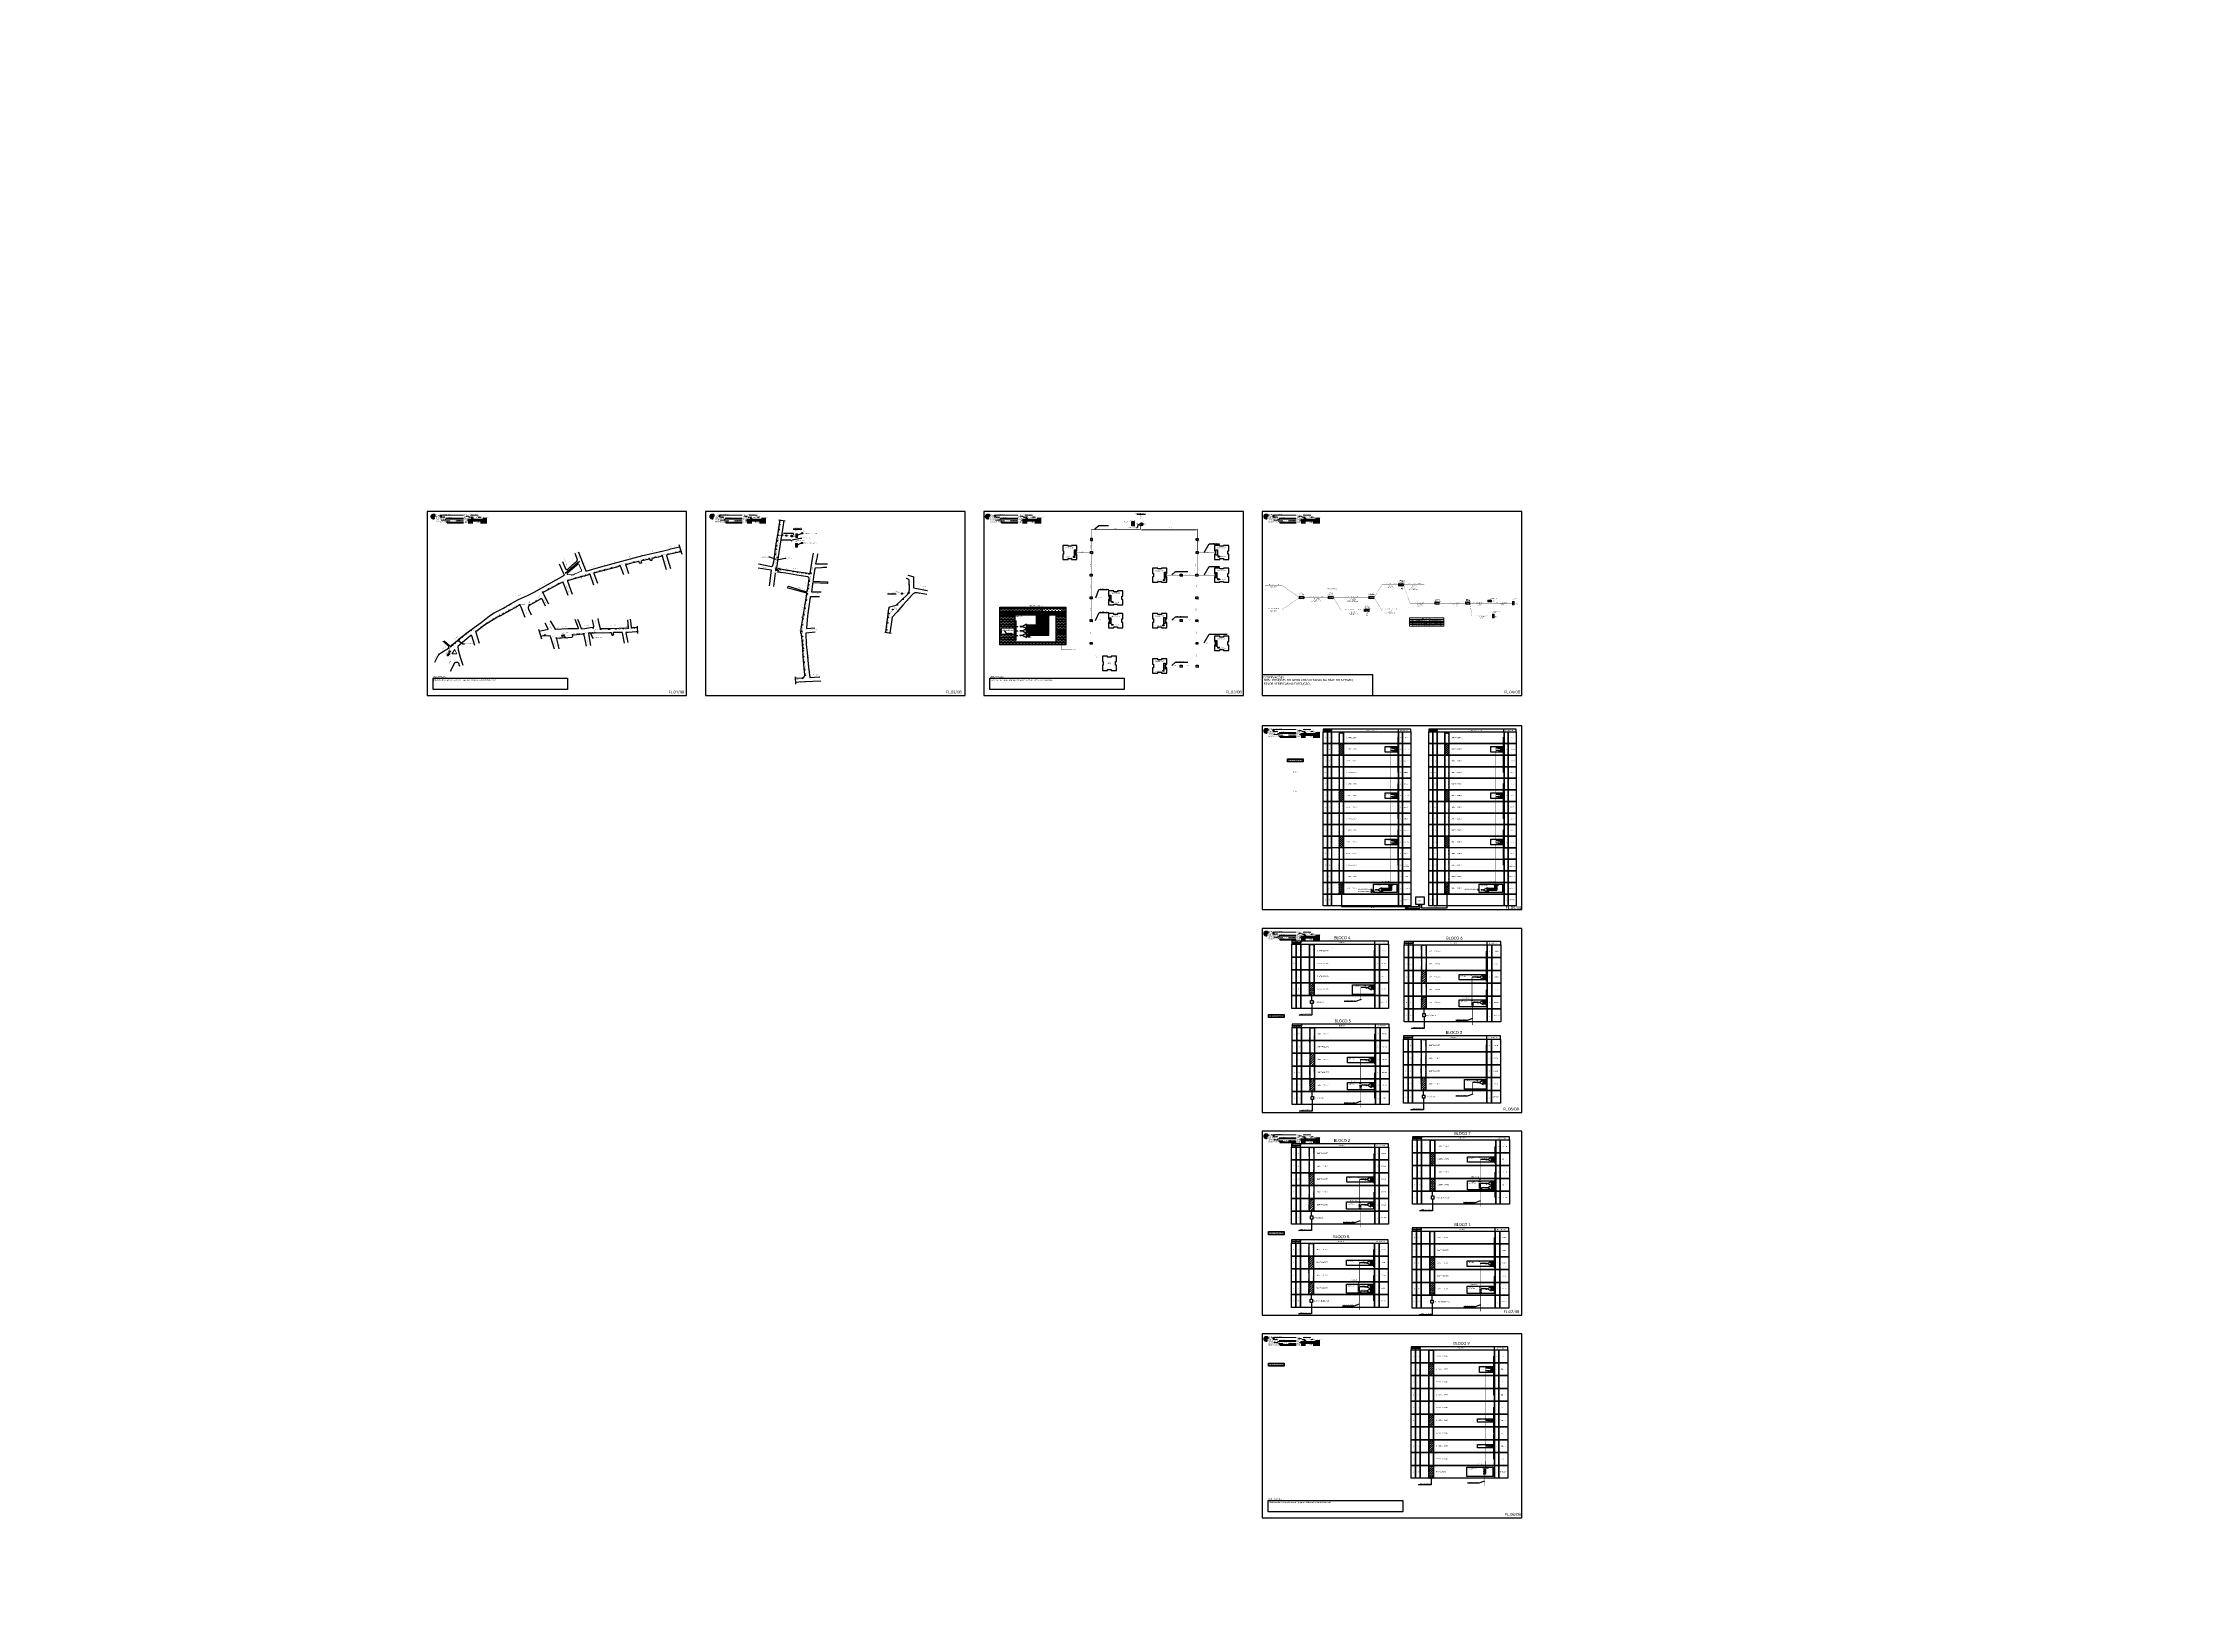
# Paper-space layout 'CDOI-15-16-17PLM' of a CAD drawing. Header units: inches. Extents: x -0.8 to 11.3, y -0.5 to 8.4.
# The model-space entities are those that its viewports show. They can reach past a viewport. Long polylines and large blocks are cut down to what shows.
import ezdxf
from ezdxf.enums import TextEntityAlignment as Align

# ---------------------------------------------------------------- set-up
doc = ezdxf.new("R2010")
doc.units = ezdxf.units.IN
doc.header["$MEASUREMENT"] = 0
doc.linetypes.add('DASHED', pattern=[0.75, 0.5, -0.25])
doc.linetypes.add('DIVIDE', pattern=[1.25, 0.5, -0.25, 0, -0.25, 0, -0.25])
for name, color, linetype, lineweight in [("20.0-LEGENDA DOS CDO'S", 1, 'Continuous', 0), ('20.1-CDO_INTERIOR', 1, 'Continuous', 0), ('Texto_Cabos', 1, 'Continuous', 20)]:
    doc.layers.add(name, color=color, linetype=linetype, lineweight=lineweight)
for name, color, linetype in [('20.4-CEOS', 1, 'Continuous'), ('30.4-Selo', 7, 'Continuous'), ('ALINHAMENTO PREDIAL', 120, 'Continuous'), ('CAIXAS SUB.', 7, 'Continuous'), ('CANTEIRO', 98, 'Continuous'), ('CAP a instalar', 1, 'Continuous'), ('CD a instalar', 1, 'Continuous'), ('CDO_PARDE', 1, 'Continuous'), ('CEO', 1, 'Continuous'), ('CEOS', 1, 'Continuous'), ('Cordoalha', 7, 'Continuous'), ('Legenda', 1, 'Continuous'), ('METRAGEM', 7, 'Continuous'), ('NOME LOGRADOURO', 252, 'Continuous'), ('NUMERAÇÃO', 7, 'Continuous'), ('OBRA DE ARTE', 190, 'Continuous'), ('surveys', 7, 'Continuous'), ('surveys legendas', 7, 'Continuous'), ('Uifilar numeracao sangria', 7, 'Continuous')]:
    doc.layers.add(name, color=color, linetype=linetype)
doc.layers.add('DROP DE CLIENTE', color=140, linetype='Continuous', plot=False)
doc.layers.get('30.4-Selo').off()
doc.styles.add('ARIAL', font='arial.ttf')
doc.styles.add('siredit', font='verdana.ttf')
doc.styles.add('Style-font000', font='font000.shx')
doc.styles.add('style0', font='arial.ttf', dxfattribs={"height": 1.137214})
doc.styles.add('WMF-Calibri0', font='CALIBRI.TTF')
doc.styles.add('WMF-Calibri1', font='CALIBRIB.TTF')
doc.linetypes.add('FENCELINE1', pattern='A,0.25,-0.1,[133,ltypeshp.shx,S=0.1,R=0,X=-0.1,Y=0],-0.1,1', length=1.45)
doc.linetypes.add('RESERVA', pattern='A,0.5,-0.15,["RESERVA",Standard,S=0.18,R=0,X=0,Y=-0.1],-1.3', length=1.95)
doc.dimstyles.new('ISO-25', dxfattribs={"dimtxt": 2.5, "dimasz": 2.5, "dimexe": 1.25, "dimexo": 0.625, "dimtad": 1, "dimtxsty": 'Standard', "dimcen": 2.5, "dimadec": 0, "dimazin": 0, "dimtfac": 1, "dimtmove": 0, "dimatfit": 3, "dimfxl": 0, "dimarcsym": 0})
doc.dimstyles.get("Standard").update_dxf_attribs({"dimtxt": 0.18, "dimasz": 0.18, "dimexe": 0.18, "dimexo": 0.0625, "dimgap": 0.09, "dimtad": 0, "dimtih": 1, "dimtoh": 1, "dimdec": 4, "dimzin": 0, "dimdsep": 46, "dimtxsty": 'Standard', "dimcen": 0.09, "dimadec": 0, "dimazin": 0, "dimtfac": 1, "dimtdec": 4, "dimtofl": 0, "dimtmove": 0, "dimatfit": 3, "dimfxl": 0, "dimtolj": 1, "dimtzin": 0, "dimarcsym": 0})

# ---------------------------------------------------------------- blocks, each defined once
blk = doc.blocks.new('A$C415C251F')
at = {"color": 3}
blk.add_point((0, 0), dxfattribs=at)
blk = doc.blocks.new('LEG_CDOIA8_C-SPLT_DIR')
at = {"color": 3}
blk.add_blockref('A$C415C251F', (0, 0), dxfattribs=at)
at = {"color": 1, "style": 'WMF-Calibri0', "flags": 4}
blk.add_attdef('CDO', (-26.8, -2.6), '', height=2, dxfattribs=at)
blk.add_attdef('MODELO', text='', height=1.5, dxfattribs=at).set_placement((-22.2, -4.5), align=Align.CENTER)
at = {"style": 'ARIAL', "flags": 4}
blk.add_attdef('SPLITAGEM', text='', height=1.5, dxfattribs=at).set_placement((-18.4, -12.6), align=Align.CENTER)
blk = doc.blocks.new('SPLT_1-8_SC-APC')
at = {"color": 1, "lineweight": 0}
blk.add_lwpolyline([(-17, -7.5), (-19.3, -7.5)], dxfattribs=at)
at = {"color": 1}
blk.add_lwpolyline([(-7.4, -2.1), (-17, -7.5), (-7.4, -13), (-7.4, -2.1)], dxfattribs=at)
at = {"color": 3, "lineweight": 0}
for points in [[(-3, -3.5), (-7.4, -3.5)], [(-7.4, -4.7), (-3, -4.7)], [(-7.4, -5.8), (-3, -5.8)], [(-7.4, -7), (-3, -7)], [(-7.4, -8.1), (-3, -8.1)], [(-7.4, -9.3), (-3, -9.3)], [(-7.4, -10.4), (-3, -10.4)], [(-7.4, -11.6), (-3, -11.6)], [(-2.4, -3), (-2.4, -4)], [(-2.4, -3), (0, -3)], [(-2.4, -4), (0, -4)], [(-2.4, -4.2), (-2.4, -5.2)], [(-2.4, -4.2), (0, -4.2)], [(-2.4, -5.2), (0, -5.2)], [(-2.4, -5.3), (-2.4, -6.3)], [(-2.4, -5.3), (0, -5.3)], [(-2.4, -6.3), (0, -6.3)], [(-2.4, -6.5), (-2.4, -7.5)], [(-2.4, -6.5), (0, -6.5)], [(-2.4, -7.5), (0, -7.5)], [(-2.4, -7.6), (-2.4, -8.6)], [(-2.4, -7.6), (0, -7.6)], [(-2.4, -8.6), (0, -8.6)], [(-2.4, -8.8), (-2.4, -9.8)], [(-2.4, -8.8), (0, -8.8)], [(-2.4, -9.8), (0, -9.8)], [(-2.4, -9.9), (-2.4, -10.9)], [(-2.4, -9.9), (0, -9.9)], [(-2.4, -10.9), (0, -10.9)], [(-2.4, -11.1), (-2.4, -12.1)], [(-2.4, -11.1), (0, -11.1)], [(-2.4, -12.1), (0, -12.1)]]:
    blk.add_lwpolyline(points, dxfattribs=at)
for points in [[(-3, -3.2), (-2.4, -3.2), (-2.4, -3.8), (-3, -3.8)], [(-3, -4.4), (-2.4, -4.4), (-2.4, -5), (-3, -5)], [(-3, -5.5), (-2.4, -5.5), (-2.4, -6.1), (-3, -6.1)], [(-3, -6.7), (-2.4, -6.7), (-2.4, -7.3), (-3, -7.3)], [(-3, -7.8), (-2.4, -7.8), (-2.4, -8.4), (-3, -8.4)], [(-3, -9), (-2.4, -9), (-2.4, -9.6), (-3, -9.6)], [(-3, -10.1), (-2.4, -10.1), (-2.4, -10.7), (-3, -10.7)], [(-3, -11.3), (-2.4, -11.3), (-2.4, -11.9), (-3, -11.9)]]:
    blk.add_lwpolyline(points, close=True, dxfattribs=at)
at = {"color": 1, "style": 'ARIAL'}
for s, height, p in [('1:8', 2, (-13.9, -8.4)), ('S1', 0.75, (-8.7, -3.8)), ('S2', 0.75, (-8.7, -5)), ('S3', 0.75, (-8.7, -6.2)), ('S4', 0.75, (-8.7, -7.4)), ('S5', 0.75, (-8.7, -8.6)), ('S6', 0.75, (-8.7, -9.7)), ('S7', 0.75, (-8.7, -10.8)), ('S8', 0.75, (-8.7, -11.9))]:
    blk.add_text(s, height=height, dxfattribs=at).set_placement(p)
blk = doc.blocks.new('SPLITTER_')
blk.add_point((0, 0))
at = {"style": 'ARIAL', "flags": 4}
blk.add_attdef('SPLT', (0, -3.3), '', height=1.5, dxfattribs=at)
blk = doc.blocks.new('CDOI_INT')
at = {"layer": '20.1-CDO_INTERIOR', "color": 0, "lineweight": 18}
blk.add_lwpolyline([(4.2, -4.2), (4.2, 4.2), (0, 4.2), (0, -4.2)], close=True, dxfattribs=at)
blk.add_circle((2.1, 0), 1.36, dxfattribs=at)
blk.add_arc((0, 0), 4.25, 270, 90, dxfattribs=at)
at = {"layer": "20.0-LEGENDA DOS CDO'S", "color": 0, "style": 'ARIAL'}
for tag, p in [('CDO_N', (-0.1, 10.4)), ('SURVEY', (-0.1, 8.2)), ('SAP', (-0.1, 6.2)), ('SPLITER_1', (21.2, 10.4)), ('SPLITER_2', (21.2, 8.7)), ('1:XX', (5.9, -2.2)), ('UMS', (5.9, -4.2))]:
    blk.add_attdef(tag, p, '', height=1.36, dxfattribs=at)
blk.add_attdef('FIBRAS_UTILIZADAS', text='', height=1.36, dxfattribs=at).set_placement((15.3, 10.4), align=Align.CENTER)
blk = doc.blocks.new('LEG_CDOIA8_C-SPLT_ESQ')
at = {"color": 3, "extrusion": (0, 0, -1), "xscale": -1, "zscale": -1}
blk.add_blockref('A$C415C251F', (0, 0), dxfattribs=at)
at = {"style": 'ARIAL', "flags": 4}
blk.add_attdef('SPLITAGEM', text='', height=1.5, dxfattribs=at).set_placement((18.6, -12.6), align=Align.CENTER)
at = {"color": 1, "style": 'WMF-Calibri0', "flags": 4}
blk.add_attdef('MODELO', text='', height=1.5, dxfattribs=at).set_placement((22.5, -4.5), align=Align.CENTER)
blk.add_attdef('CDO', (21.4, -2.6), '', height=2, dxfattribs=at)
blk = doc.blocks.new('SPLT_1-8_DIV_DIR')
h = blk.add_hatch(color=3)
h.dxf.hatch_style = 1
edge = h.paths.add_edge_path()
edge.add_arc((12.8, 4), 0.242, 0, 360)
h = blk.add_hatch(color=3)
h.dxf.hatch_style = 1
edge = h.paths.add_edge_path()
edge.add_arc((13.3, 2.9), 0.242, 0, 360)
h = blk.add_hatch(color=3)
h.dxf.hatch_style = 1
edge = h.paths.add_edge_path()
edge.add_arc((13.8, 1.7), 0.242, 0, 360)
h = blk.add_hatch(color=3)
h.dxf.hatch_style = 1
edge = h.paths.add_edge_path()
edge.add_arc((14.3, 0.6), 0.242, 0, 360)
h = blk.add_hatch(color=3)
h.dxf.hatch_style = 1
edge = h.paths.add_edge_path()
edge.add_arc((14.8, -0.6), 0.242, 0, 360)
h = blk.add_hatch(color=3)
h.dxf.hatch_style = 1
edge = h.paths.add_edge_path()
edge.add_arc((15.3, -1.7), 0.242, 0, 360)
h = blk.add_hatch(color=3)
h.dxf.hatch_style = 1
edge = h.paths.add_edge_path()
edge.add_arc((15.8, -2.9), 0.242, 0, 360)
h = blk.add_hatch(color=3)
h.dxf.hatch_style = 1
edge = h.paths.add_edge_path()
edge.add_arc((16.3, -4), 0.242, 0, 360)
at = {"color": 1, "lineweight": 0}
blk.add_lwpolyline([(2.2, 0), (0, 0)], dxfattribs=at)
at = {"color": 1}
blk.add_lwpolyline([(11.9, 5.4), (2.2, 0), (11.9, -5.4), (11.9, 5.4)], dxfattribs=at)
at = {"color": 7, "lineweight": 0}
for points in [[(12.8, 4), (11.9, 4)], [(11.9, 2.9), (13.3, 2.9)], [(11.9, 1.7), (13.8, 1.7)], [(11.9, 0.6), (14.3, 0.6)], [(11.9, -0.6), (14.8, -0.6)], [(11.9, -1.7), (15.3, -1.7)], [(11.9, -2.9), (15.8, -2.9)], [(11.9, -4), (16.3, -4)]]:
    blk.add_lwpolyline(points, dxfattribs=at)
at = {"color": 3}
for centre in [(12.8, 4), (13.3, 2.9), (13.8, 1.7), (14.3, 0.6), (14.8, -0.6), (15.3, -1.7), (15.8, -2.9), (16.3, -4)]:
    blk.add_circle(centre, 0.242, dxfattribs=at)
at = {"color": 1, "style": 'ARIAL'}
for s, height, p in [('1:8', 2, (5.3, -0.9)), ('S1', 0.75, (10.5, 3.8)), ('S2', 0.75, (10.5, 2.6)), ('S3', 0.75, (10.5, 1.4)), ('S4', 0.75, (10.5, 0.2)), ('S5', 0.75, (10.5, -1)), ('S6', 0.75, (10.5, -2.1)), ('S7', 0.75, (10.5, -3.2)), ('S8', 0.75, (10.5, -4.4))]:
    blk.add_text(s, height=height, dxfattribs=at).set_placement(p)
blk = doc.blocks.new('OI')
h = blk.add_hatch(color=40)
edge = h.paths.add_edge_path()
edge.add_spline(control_points=[(4.4, -0.7), (3.9, -1), (3.3, -1.5), (2.8, -2.6), (2.9, -3.5), (3.1, -4.3), (3.3, -4.9), (3.4, -5.4), (3.4, -5.9), (3.2, -6.4), (2.5, -6.6), (1.7, -6.6), (0.6, -6.7), (-0.6, -6.4), (-1.6, -6.1), (-2.8, -5.6), (-3.9, -4.8), (-4.9, -3.7), (-5.3, -2.6), (-5.6, -1.9), (-5.8, -1), (-5.7, 0.5), (-5.1, 2), (-4.1, 3), (-3.3, 3.6), (-2.4, 4.2), (-1.4, 4.4), (-0.6, 4.7), (0.8, 4.9), (2.2, 5), (3.8, 4.6), (4.7, 4.2), (5.4, 3.7), (5.8, 3), (6, 2.2), (6, 1.5), (5.7, 0.6), (5.3, 0.1), (4.9, -0.4), (4.5, -0.6), (4.4, -0.7)], knot_values=[0, 0, 0, 0, 1.60434, 2.417191, 3.427595, 4.282808, 4.776746, 5.304182, 5.888771, 6.258406, 6.858137, 7.79129, 8.986195, 10.124242, 11.187857, 12.242908, 13.953784, 15.414161, 16.515391, 17.349188, 17.675853, 19.552021, 21.515531, 22.568638, 23.63245, 24.621084, 25.782718, 26.745347, 27.142653, 29.870543, 31.004649, 31.921532, 32.709589, 33.801391, 34.042471, 35.192333, 35.971461, 36.628871, 37.254359, 37.836911, 37.836911, 37.836911, 37.836911], degree=3, periodic=0)
h.paths.add_polyline_path([(1.1, -0.9, -1), (0, -0.9, -1)], flags=16)
edge = h.paths.add_edge_path(flags=16)
edge.add_ellipse((0.6, -3.6), major_axis=(-0.02, 1.71), ratio=0.361305, start_angle=0, end_angle=360)
h.paths.add_polyline_path([(-0.4, -3.6, -1), (-3.8, -3.6, -1)], flags=16)
edge = h.paths.add_edge_path(flags=0)
edge.add_ellipse((-2.1, -3.6), major_axis=(0, 0.885), ratio=0.758294, start_angle=0, end_angle=360)
at = {"color": 40}
for centre, radius in [((-2.1, -3.6), 1.72), ((0.5, -0.9), 0.587)]:
    blk.add_circle(centre, radius, dxfattribs=at)
blk.add_ellipse((-2.1, -3.6), major_axis=(0, 0.885), ratio=0.758294, start_param=-3.141592653589792, end_param=3.141592653589792, dxfattribs=at)
blk.add_ellipse((0.6, -3.6), major_axis=(-0.02, 1.71), ratio=0.361305, dxfattribs=at)
at = {"color": 40, "start_tangent": (-0.800898, -0.598801), "end_tangent": (-0.800898, -0.598801)}
blk.add_spline([(4.4, -0.7), (3.2, -1.8), (2.9, -2.5), (2.9, -3.5), (3.1, -4.4), (3.3, -4.8), (3.4, -5.4), (3.4, -6), (3.2, -6.3), (2.7, -6.5), (1.7, -6.6), (0.5, -6.6), (-0.6, -6.4), (-1.6, -6.1), (-2.6, -5.7), (-3.9, -4.7), (-4.9, -3.6), (-5.4, -2.6), (-5.6, -1.8), (-5.7, -1.5), (-5.6, 0.4), (-4.8, 2.2), (-4.1, 3), (-3.3, 3.6), (-2.4, 4.1), (-1.3, 4.5), (-0.4, 4.7), (0, 4.8), (2.7, 4.8), (3.8, 4.5), (4.7, 4.2), (5.3, 3.7), (5.9, 2.7), (5.9, 2.5), (5.9, 1.3), (5.7, 0.6), (5.3, 0.1), (4.8, -0.4), (4.4, -0.7)], degree=3, dxfattribs=at)
blk = doc.blocks.new('SURVEY_SURVEY')
for p, q in [((0, 0.000013), (-0.000013, 0.000009)), ((-0.000013, 0.000009), (-0.000009, 0.000009)), ((-0.000009, 0), (-0.000009, 0.000009)), ((0.000009, 0), (-0.000009, 0)), ((0, 0.000013), (0.000013, 0.000009)), ((0.000008, 0.000013), (0.00001, 0.000013)), ((0.000008, 0.00001), (0.000008, 0.000013)), ((0.000013, 0.000009), (0.000009, 0.000009)), ((0.000009, 0.000009), (0.000009, 0)), ((0.00001, 0.000013), (0.00001, 0.00001))]:
    blk.add_line(p, q)
blk = doc.blocks.new('ceo')
at = {"layer": 'CEO', "color": 7}
for p, q in [((0.09, 0.09), (0.36, 0.09)), ((0.36, -0.09), (0.09, -0.09))]:
    blk.add_line(p, q, dxfattribs=at)
blk.add_lwpolyline([(0, -0.11), (0, 0.11)], dxfattribs=at)
for centre, start, end in [((0.09, 0), 90, 270), ((0.36, 0), 270, 90)]:
    blk.add_arc(centre, 0.0942, start, end, dxfattribs=at)
for tag, height, style, p in [('LOCAL?', 0.0798, 'Style-font000', (0.23, 0.29)), ('NOME?', 0.0798, 'Style-font000', (0.23, 0.4)), ('TIPO?', 0.0787, 'siredit', (0.23, 0.15))]:
    blk.add_attdef(tag, text='', height=height, dxfattribs=dict(at, style=style)).set_placement(p, align=Align.MIDDLE_CENTER)
at = {"layer": 'CEO', "color": 7, "style": 'siredit', "flags": 1}
blk.add_attdef('ID', text='', height=0.0472, dxfattribs=at).set_placement((0.23, 0.48), align=Align.MIDDLE_CENTER)
at = {"layer": 'CEO', "color": 7, "style": 'Style-font000', "flags": 1}
blk.add_attdef('FIBRAS_RESERVA', text='', height=0.0798, dxfattribs=at).set_placement((0.23, -0.16), align=Align.TOP_CENTER)
blk = doc.blocks.new('Cabos_2')
at = {"layer": 'Texto_Cabos', "color": 7, "style": 'siredit'}
blk.add_text('FO /', height=1.5, dxfattribs=at).set_placement((0.4, -2), align=Align.MIDDLE_RIGHT)
for tag, p in [('N_CABOS', (0, 2.8)), ('FA/FM', (0, -4.1))]:
    blk.add_attdef(tag, text='', height=1.5, dxfattribs=at).set_placement(p, align=Align.MIDDLE_CENTER)
blk.add_attdef('FIBRAS', text='', height=1.5, dxfattribs=at).set_placement((-4.5, -2), align=Align.MIDDLE_RIGHT)
blk.add_attdef('FUSÃO_001', (-0.5, -7.4), '', height=1.5, dxfattribs=at)
blk.add_attdef('METROS', text='', height=1.5, dxfattribs=at).set_placement((1, -2), align=Align.MIDDLE_LEFT)

msp = doc.modelspace()

# ---------------------------------------------------------------- hatches: boundary and pattern name
at = {"ltscale": 2}
h = msp.add_hatch(color=1, dxfattribs=at)
h.dxf.hatch_style = 1
h.paths.add_polyline_path([(12340.1, 9283.5, -1), (12343, 9283.5, -1)])
h = msp.add_hatch()
h.set_pattern_fill('AR-B816C', color=256, scale=0.025994)
h.set_pattern_definition([(0, (2799.514, 8447.3416), (5.282004, 5.282004), [10.316414, -0.247594]), (0, (2794.232, 8447.589), (5.282004, 5.282004), [10.316414, -0.247594]), (90, (2799.514, 8447.3416), (-5.282004, 5.282004), [-5.529598, 5.03441]), (90, (2799.2664, 8447.3416), (-5.282004, 5.282004), [-5.529598, 5.03441])])
h.paths.add_polyline_path([(11933.7, 8991.1), (12018.2, 8991.1), (12018.2, 9008.1), (12083.9, 9008.1), (12083.9, 8894.1), (12097.5, 8894.1), (12097.5, 9015.9), (11884.7, 9015.9), (11884.7, 8894.1), (12082.4, 8894.1), (12082.4, 9006.6), (12019.7, 9006.6), (12019.7, 8991.1), (12065.3, 8991.1), (12065.3, 8902.7), (11933.7, 8902.7), (11933.7, 8930.2), (11933.7, 8938.3), (11929.7, 8938.3), (11929.7, 8929.8), (11889.7, 8929.8), (11889.7, 8948.7), (11929.7, 8948.7), (11929.7, 8939.9), (11933.7, 8939.9)])
h = msp.add_hatch(color=3)
h.dxf.hatch_style = 1
edge = h.paths.add_edge_path()
edge.add_arc((11954.5, 8953.5), 0.338, 0, 360)
h = msp.add_hatch(color=3)
h.dxf.hatch_style = 1
edge = h.paths.add_edge_path()
edge.add_arc((11954.5, 8939.1), 0.338, 0, 360)
h = msp.add_hatch(color=3)
h.dxf.hatch_style = 1
edge = h.paths.add_edge_path()
edge.add_arc((11971.7, 8930), 0.319, 0, 360)
h = msp.add_hatch(color=3)
h.dxf.hatch_style = 1
edge = h.paths.add_edge_path()
edge.add_arc((11972.4, 8928.5), 0.319, 0, 360)
h = msp.add_hatch(color=3)
h.dxf.hatch_style = 1
edge = h.paths.add_edge_path()
edge.add_arc((11973, 8927), 0.319, 0, 360)
h = msp.add_hatch(color=3)
h.dxf.hatch_style = 1
edge = h.paths.add_edge_path()
edge.add_arc((11954.5, 8924.7), 0.338, 0, 360)
h = msp.add_hatch(color=3)
h.dxf.hatch_style = 1
edge = h.paths.add_edge_path()
edge.add_arc((11973.7, 8925.5), 0.319, 0, 360)
h = msp.add_hatch(color=3)
h.dxf.hatch_style = 1
edge = h.paths.add_edge_path()
edge.add_arc((11974.3, 8924), 0.319, 0, 360)
h = msp.add_hatch(color=3)
h.dxf.hatch_style = 1
edge = h.paths.add_edge_path()
edge.add_arc((11975, 8922.4), 0.319, 0, 360)
h = msp.add_hatch(color=3)
h.dxf.hatch_style = 1
edge = h.paths.add_edge_path()
edge.add_arc((11975.7, 8920.9), 0.319, 0, 360)
h = msp.add_hatch(color=3)
h.dxf.hatch_style = 1
edge = h.paths.add_edge_path()
edge.add_arc((11976.3, 8919.4), 0.319, 0, 360)
h = msp.add_hatch()
h.set_pattern_fill('ANSI31', color=1, scale=1.427991)
h.set_pattern_definition([(45, (-2043.8044, -2642.7926), (-3.2059302, 3.2059302), [])])
h.paths.add_polyline_path([(12993.6, 8575.2), (12981.5, 8575.2), (12981.5, 8537.8), (12993.6, 8537.8)])
h = msp.add_hatch(color=3)
h.dxf.hatch_style = 1
edge = h.paths.add_edge_path()
edge.add_arc((13155.4, 8560.1), 0.185, 0, 360)
h = msp.add_hatch(color=3)
h.dxf.hatch_style = 1
edge = h.paths.add_edge_path()
edge.add_arc((13155.4, 8560.1), 0.185, 0, 360)
h = msp.add_hatch(color=3)
h.dxf.hatch_style = 1
edge = h.paths.add_edge_path()
edge.add_arc((13155.4, 8552.3), 0.185, 0, 360)
h = msp.add_hatch(color=3)
h.dxf.hatch_style = 1
edge = h.paths.add_edge_path()
edge.add_arc((13155.4, 8552.3), 0.185, 0, 360)
h = msp.add_hatch()
h.set_pattern_fill('ANSI31', color=1, scale=1.427991)
h.set_pattern_definition([(45, (-1702.94, -2642.7926), (-3.2059302, 3.2059302), [])])
h.paths.add_polyline_path([(13334.5, 8575.2), (13322.4, 8575.2), (13322.4, 8537.8), (13334.5, 8537.8)])
h = msp.add_hatch(color=3)
h.dxf.hatch_style = 1
edge = h.paths.add_edge_path()
edge.add_arc((13496.2, 8560.1), 0.185, 0, 360)
h = msp.add_hatch(color=3)
h.dxf.hatch_style = 1
edge = h.paths.add_edge_path()
edge.add_arc((13496.2, 8560.1), 0.185, 0, 360)
h = msp.add_hatch(color=3)
h.dxf.hatch_style = 1
edge = h.paths.add_edge_path()
edge.add_arc((13496.2, 8552.3), 0.185, 0, 360)
h = msp.add_hatch(color=3)
h.dxf.hatch_style = 1
edge = h.paths.add_edge_path()
edge.add_arc((13496.2, 8552.3), 0.185, 0, 360)
h = msp.add_hatch()
h.set_pattern_fill('ANSI31', color=1, scale=1.427991)
h.set_pattern_definition([(45, (-2043.8044, -2792.4174), (-3.2059302, 3.2059302), [])])
h.paths.add_polyline_path([(12993.6, 8425.6), (12981.5, 8425.6), (12981.5, 8388.2), (12993.6, 8388.2)])
h = msp.add_hatch(color=3)
h.dxf.hatch_style = 1
edge = h.paths.add_edge_path()
edge.add_arc((13155.4, 8410.5), 0.185, 0, 360)
h = msp.add_hatch(color=3)
h.dxf.hatch_style = 1
edge = h.paths.add_edge_path()
edge.add_arc((13155.4, 8410.5), 0.185, 0, 360)
h = msp.add_hatch(color=3)
h.dxf.hatch_style = 1
edge = h.paths.add_edge_path()
edge.add_arc((13155.4, 8402.6), 0.185, 0, 360)
h = msp.add_hatch(color=3)
h.dxf.hatch_style = 1
edge = h.paths.add_edge_path()
edge.add_arc((13155.4, 8402.6), 0.185, 0, 360)
h = msp.add_hatch()
h.set_pattern_fill('ANSI31', color=1, scale=1.427991)
h.set_pattern_definition([(45, (-1702.94, -2792.4174), (-3.2059302, 3.2059302), [])])
h.paths.add_polyline_path([(13334.5, 8425.6), (13322.4, 8425.6), (13322.4, 8388.2), (13334.5, 8388.2)])
h = msp.add_hatch(color=3)
h.dxf.hatch_style = 1
edge = h.paths.add_edge_path()
edge.add_arc((13496.2, 8410.5), 0.185, 0, 360)
h = msp.add_hatch(color=3)
h.dxf.hatch_style = 1
edge = h.paths.add_edge_path()
edge.add_arc((13496.2, 8410.5), 0.185, 0, 360)
h = msp.add_hatch(color=3)
h.dxf.hatch_style = 1
edge = h.paths.add_edge_path()
edge.add_arc((13496.2, 8402.6), 0.185, 0, 360)
h = msp.add_hatch(color=3)
h.dxf.hatch_style = 1
edge = h.paths.add_edge_path()
edge.add_arc((13496.2, 8402.6), 0.185, 0, 360)
h = msp.add_hatch()
h.set_pattern_fill('ANSI31', color=1, scale=1.427991)
h.set_pattern_definition([(45, (-2043.798, -2942.0364), (-3.2059302, 3.2059302), [])])
h.paths.add_polyline_path([(12993.6, 8276), (12981.5, 8276), (12981.5, 8238.5), (12993.6, 8238.5)])
h = msp.add_hatch(color=3)
h.dxf.hatch_style = 1
edge = h.paths.add_edge_path()
edge.add_arc((13155.4, 8260.9), 0.185, 0, 360)
h = msp.add_hatch(color=3)
h.dxf.hatch_style = 1
edge = h.paths.add_edge_path()
edge.add_arc((13155.4, 8260.9), 0.185, 0, 360)
h = msp.add_hatch(color=3)
h.dxf.hatch_style = 1
edge = h.paths.add_edge_path()
edge.add_arc((13155.4, 8253), 0.185, 0, 360)
h = msp.add_hatch(color=3)
h.dxf.hatch_style = 1
edge = h.paths.add_edge_path()
edge.add_arc((13155.4, 8253), 0.185, 0, 360)
h = msp.add_hatch()
h.set_pattern_fill('ANSI31', color=1, scale=1.427991)
h.set_pattern_definition([(45, (-1702.9336, -2942.0364), (-3.2059302, 3.2059302), [])])
h.paths.add_polyline_path([(13334.5, 8276), (13322.4, 8276), (13322.4, 8238.5), (13334.5, 8238.5)])
h = msp.add_hatch(color=3)
h.dxf.hatch_style = 1
edge = h.paths.add_edge_path()
edge.add_arc((13496.2, 8260.9), 0.185, 0, 360)
h = msp.add_hatch(color=3)
h.dxf.hatch_style = 1
edge = h.paths.add_edge_path()
edge.add_arc((13496.2, 8260.9), 0.185, 0, 360)
h = msp.add_hatch(color=3)
h.dxf.hatch_style = 1
edge = h.paths.add_edge_path()
edge.add_arc((13496.2, 8253), 0.185, 0, 360)
h = msp.add_hatch(color=3)
h.dxf.hatch_style = 1
edge = h.paths.add_edge_path()
edge.add_arc((13496.2, 8253), 0.185, 0, 360)
h = msp.add_hatch()
h.set_pattern_fill('ANSI31', color=1, scale=1.427991)
h.set_pattern_definition([(45, (-2043.895, -3089.1524), (-3.2059302, 3.2059302), [])])
h.paths.add_polyline_path([(12993.6, 8127.4), (12981.4, 8127.4), (12981.4, 8091.4), (12993.6, 8091.4)])
h = msp.add_hatch(color=3)
h.dxf.hatch_style = 1
edge = h.paths.add_edge_path()
edge.add_arc((13102.6, 8103.1), 0.305, 0, 360)
h = msp.add_hatch()
h.set_pattern_fill('ANSI31', color=1, scale=1.427991)
h.set_pattern_definition([(45, (-1703.0304, -3089.1524), (-3.2059302, 3.2059302), [])])
h.paths.add_polyline_path([(13334.4, 8127.4), (13322.3, 8127.4), (13322.3, 8091.4), (13334.4, 8091.4)])
h = msp.add_hatch(color=3)
h.dxf.hatch_style = 1
edge = h.paths.add_edge_path()
edge.add_arc((13443.4, 8103.1), 0.305, 0, 360)
h = msp.add_hatch()
h.set_pattern_fill('ANSI32', color=3, scale=0.158226)
h.set_pattern_definition([(45, (796.1839, 11426.646), (-1.06568318, 1.06568318), []), (45, (796.8944, 11426.646), (-1.06568318, 1.06568318), [])])
h.paths.add_polyline_path([(12883.6, 7926.7), (12900.2, 7926.7), (12900.2, 7760.9), (12883.6, 7760.9)])
h.paths.add_polyline_path([(12885.2, 7925.1), (12898.6, 7925.1), (12898.6, 7762.5), (12885.2, 7762.5)], flags=16)
h = msp.add_hatch()
h.set_pattern_fill('ANSI32', color=3, scale=0.158226)
h.set_pattern_definition([(45, (1158.7919, 11383.7919), (-1.06568318, 1.06568318), []), (45, (1159.5023, 11383.7919), (-1.06568318, 1.06568318), [])])
h.paths.add_polyline_path([(13246.2, 7925.3), (13262.8, 7925.3), (13262.8, 7718.1), (13246.2, 7718.1)])
h.paths.add_polyline_path([(13247.8, 7923.7), (13261.3, 7923.7), (13261.3, 7719.6), (13247.8, 7719.6)], flags=16)
h = msp.add_hatch()
h.set_pattern_fill('ANSI31', color=1, scale=1.582261)
h.set_pattern_definition([(45, (-3400.739, -4587.5075), (-3.5522773, 3.5522773), [])])
h.paths.add_polyline_path([(13261.3, 7842.4), (13247.8, 7842.4), (13247.8, 7801), (13261.3, 7801)])
h = msp.add_hatch(color=3)
h.dxf.hatch_style = 1
edge = h.paths.add_edge_path()
edge.add_arc((13430.3, 7820.6), 0.32, 0, 360)
h = msp.add_hatch(color=3)
h.dxf.hatch_style = 1
edge = h.paths.add_edge_path()
edge.add_arc((13430.3, 7820.6), 0.32, 0, 360)
h = msp.add_hatch()
h.set_pattern_fill('ANSI31', color=1, scale=1.582261)
h.set_pattern_definition([(45, (-3763.347, -4625.966), (-3.5522773, 3.5522773), [])])
h.paths.add_polyline_path([(12898.6, 7802.4), (12885.2, 7802.4), (12885.2, 7762.5), (12898.6, 7762.5)])
h = msp.add_hatch(color=3)
h.dxf.hatch_style = 1
edge = h.paths.add_edge_path()
edge.add_arc((13069.1, 7786.7), 0.32, 0, 360)
h = msp.add_hatch(color=3)
h.dxf.hatch_style = 1
edge = h.paths.add_edge_path()
edge.add_arc((13069.1, 7786.7), 0.32, 0, 360)
h = msp.add_hatch()
h.set_pattern_fill('ANSI31', color=1, scale=1.582261)
h.set_pattern_definition([(45, (-3400.739, -4668.82), (-3.5522773, 3.5522773), [])])
h.paths.add_polyline_path([(13261.3, 7759.5), (13247.8, 7759.5), (13247.8, 7719.6), (13261.3, 7719.6)])
h = msp.add_hatch(color=3)
h.dxf.hatch_style = 1
edge = h.paths.add_edge_path()
edge.add_arc((13430.3, 7738.9), 0.32, 0, 360)
h = msp.add_hatch(color=3)
h.dxf.hatch_style = 1
edge = h.paths.add_edge_path()
edge.add_arc((13430.3, 7738.9), 0.32, 0, 360)
h = msp.add_hatch()
h.set_pattern_fill('ANSI32', color=3, scale=0.158226)
h.set_pattern_definition([(45, (797.8733, 11116.3915), (-1.06568318, 1.06568318), []), (45, (798.5838, 11116.3915), (-1.06568318, 1.06568318), [])])
h.paths.add_polyline_path([(12885.3, 7657.9), (12901.9, 7657.9), (12901.9, 7450.7), (12885.3, 7450.7)])
h.paths.add_polyline_path([(12886.9, 7656.3), (12900.3, 7656.3), (12900.3, 7452.2), (12886.9, 7452.2)], flags=16)
h = msp.add_hatch()
h.set_pattern_fill('ANSI32', color=3, scale=0.158226)
h.set_pattern_definition([(45, (1157.4033, 11120.7415), (-1.06568318, 1.06568318), []), (45, (1158.1138, 11120.7415), (-1.06568318, 1.06568318), [])])
h.paths.add_polyline_path([(13244.8, 7620.8), (13261.4, 7620.8), (13261.4, 7455), (13244.8, 7455)])
h.paths.add_polyline_path([(13246.4, 7619.2), (13259.9, 7619.2), (13259.9, 7456.6), (13246.4, 7456.6)], flags=16)
h = msp.add_hatch()
h.set_pattern_fill('ANSI31', color=1, scale=1.582261)
h.set_pattern_definition([(45, (-3761.6574, -4854.908), (-3.5522773, 3.5522773), [])])
h.paths.add_polyline_path([(12900.3, 7575), (12886.9, 7575), (12886.9, 7533.6), (12900.3, 7533.6)])
h = msp.add_hatch(color=3)
h.dxf.hatch_style = 1
edge = h.paths.add_edge_path()
edge.add_arc((13069.3, 7553.2), 0.32, 0, 360)
h = msp.add_hatch(color=3)
h.dxf.hatch_style = 1
edge = h.paths.add_edge_path()
edge.add_arc((13069.3, 7553.2), 0.32, 0, 360)
h = msp.add_hatch()
h.set_pattern_fill('ANSI31', color=1, scale=1.582261)
h.set_pattern_definition([(45, (-3761.6574, -4936.2203), (-3.5522773, 3.5522773), [])])
h.paths.add_polyline_path([(12900.3, 7492.1), (12886.9, 7492.1), (12886.9, 7452.2), (12900.3, 7452.2)])
h = msp.add_hatch()
h.set_pattern_fill('ANSI31', color=1, scale=1.582261)
h.set_pattern_definition([(45, (-3402.1274, -4931.87), (-3.5522773, 3.5522773), [])])
h.paths.add_polyline_path([(13259.9, 7496.5), (13246.4, 7496.5), (13246.4, 7456.6), (13259.9, 7456.6)])
h = msp.add_hatch(color=3)
h.dxf.hatch_style = 1
edge = h.paths.add_edge_path()
edge.add_arc((13430.3, 7480.8), 0.32, 0, 360)
h = msp.add_hatch(color=3)
h.dxf.hatch_style = 1
edge = h.paths.add_edge_path()
edge.add_arc((13430.3, 7480.8), 0.32, 0, 360)
h = msp.add_hatch(color=3)
h.dxf.hatch_style = 1
edge = h.paths.add_edge_path()
edge.add_arc((13069.3, 7471.5), 0.32, 0, 360)
h = msp.add_hatch(color=3)
h.dxf.hatch_style = 1
edge = h.paths.add_edge_path()
edge.add_arc((13069.3, 7471.5), 0.32, 0, 360)
h = msp.add_hatch()
h.set_pattern_fill('ANSI32', color=3, scale=0.158226)
h.set_pattern_definition([(45, (795.5583, 10730.4099), (-1.06568318, 1.06568318), []), (45, (796.2687, 10730.4099), (-1.06568318, 1.06568318), [])])
h.paths.add_polyline_path([(12883, 7271.9), (12899.6, 7271.9), (12899.6, 7064.7), (12883, 7064.7)])
h.paths.add_polyline_path([(12884.6, 7270.3), (12898, 7270.3), (12898, 7066.3), (12884.6, 7066.3)], flags=16)
h = msp.add_hatch()
h.set_pattern_fill('ANSI32', color=3, scale=0.158226)
h.set_pattern_definition([(45, (1186.2246, 10794.8113), (-1.06568318, 1.06568318), []), (45, (1186.9351, 10794.8113), (-1.06568318, 1.06568318), [])])
h.paths.add_polyline_path([(13273.6, 7294.9), (13290.3, 7294.9), (13290.3, 7129.1), (13273.6, 7129.1)])
h.paths.add_polyline_path([(13275.2, 7293.3), (13288.7, 7293.3), (13288.7, 7130.7), (13275.2, 7130.7)], flags=16)
h = msp.add_hatch()
h.set_pattern_fill('ANSI31', color=1, scale=1.582261)
h.set_pattern_definition([(45, (-3373.306, -5176.488), (-3.5522773, 3.5522773), [])])
h.paths.add_polyline_path([(13288.7, 7253.4), (13275.2, 7253.4), (13275.2, 7212), (13288.7, 7212)])
h = msp.add_hatch(color=3)
h.dxf.hatch_style = 1
edge = h.paths.add_edge_path()
edge.add_arc((13457.7, 7231.7), 0.32, 0, 360)
h = msp.add_hatch(color=3)
h.dxf.hatch_style = 1
edge = h.paths.add_edge_path()
edge.add_arc((13457.7, 7231.7), 0.32, 0, 360)
h = msp.add_hatch()
h.set_pattern_fill('ANSI31', color=1, scale=1.582261)
h.set_pattern_definition([(45, (-3763.9725, -5240.8895), (-3.5522773, 3.5522773), [])])
h.paths.add_polyline_path([(12898, 7189), (12884.6, 7189), (12884.6, 7147.6), (12898, 7147.6)])
h = msp.add_hatch(color=3)
h.dxf.hatch_style = 1
edge = h.paths.add_edge_path()
edge.add_arc((13067, 7167.3), 0.32, 0, 360)
h = msp.add_hatch(color=3)
h.dxf.hatch_style = 1
edge = h.paths.add_edge_path()
edge.add_arc((13067, 7167.3), 0.32, 0, 360)
h = msp.add_hatch()
h.set_pattern_fill('ANSI31', color=1, scale=1.582261)
h.set_pattern_definition([(45, (-3373.306, -5257.8004), (-3.5522773, 3.5522773), [])])
h.paths.add_polyline_path([(13288.7, 7170.5), (13275.2, 7170.5), (13275.2, 7130.7), (13288.7, 7130.7)])
h = msp.add_hatch(color=3)
h.dxf.hatch_style = 1
edge = h.paths.add_edge_path()
edge.add_arc((13433.7, 7147.5), 0.32, 0, 360)
h = msp.add_hatch(color=3)
h.dxf.hatch_style = 1
edge = h.paths.add_edge_path()
edge.add_arc((13433.7, 7147.5), 0.32, 0, 360)
h = msp.add_hatch(color=3)
h.dxf.hatch_style = 1
edge = h.paths.add_edge_path()
edge.add_arc((13457.7, 7154), 0.32, 0, 360)
h = msp.add_hatch(color=3)
h.dxf.hatch_style = 1
edge = h.paths.add_edge_path()
edge.add_arc((13457.7, 7154), 0.32, 0, 360)
h = msp.add_hatch(color=3)
h.dxf.hatch_style = 1
edge = h.paths.add_edge_path()
edge.add_arc((13457.7, 7140.4), 0.32, 0, 360)
h = msp.add_hatch(color=3)
h.dxf.hatch_style = 1
edge = h.paths.add_edge_path()
edge.add_arc((13457.7, 7140.4), 0.32, 0, 360)
h = msp.add_hatch()
h.set_pattern_fill('ANSI31', color=1, scale=1.582261)
h.set_pattern_definition([(45, (-3763.9725, -5322.202), (-3.5522773, 3.5522773), [])])
h.paths.add_polyline_path([(12898, 7106.1), (12884.6, 7106.1), (12884.6, 7066.3), (12898, 7066.3)])
h = msp.add_hatch(color=3)
h.dxf.hatch_style = 1
edge = h.paths.add_edge_path()
edge.add_arc((13067, 7085.5), 0.32, 0, 360)
h = msp.add_hatch(color=3)
h.dxf.hatch_style = 1
edge = h.paths.add_edge_path()
edge.add_arc((13067, 7085.5), 0.32, 0, 360)
h = msp.add_hatch()
h.set_pattern_fill('ANSI32', color=3, scale=0.158226)
h.set_pattern_definition([(45, (1184.7223, 10458.7187), (-1.06568318, 1.06568318), []), (45, (1185.4327, 10458.7187), (-1.06568318, 1.06568318), [])])
h.paths.add_polyline_path([(13272.1, 7000.2), (13288.8, 7000.2), (13288.8, 6793), (13272.1, 6793)])
h.paths.add_polyline_path([(13273.7, 6998.6), (13287.2, 6998.6), (13287.2, 6794.6), (13273.7, 6794.6)], flags=16)
h = msp.add_hatch()
h.set_pattern_fill('ANSI32', color=3, scale=0.158226)
h.set_pattern_definition([(45, (794.8934, 10461.2133), (-1.06568318, 1.06568318), []), (45, (795.6039, 10461.2133), (-1.06568318, 1.06568318), [])])
h.paths.add_polyline_path([(12882.3, 6961.3), (12898.9, 6961.3), (12898.9, 6795.5), (12882.3, 6795.5)])
h.paths.add_polyline_path([(12883.9, 6959.7), (12897.4, 6959.7), (12897.4, 6797.1), (12883.9, 6797.1)], flags=16)
h = msp.add_hatch()
h.set_pattern_fill('ANSI31', color=1, scale=1.582261)
h.set_pattern_definition([(45, (-3764.6373, -5510.086), (-3.5522773, 3.5522773), [])])
h.paths.add_polyline_path([(12897.4, 6919.8), (12883.9, 6919.8), (12883.9, 6878.4), (12897.4, 6878.4)])
h = msp.add_hatch(color=3)
h.dxf.hatch_style = 1
edge = h.paths.add_edge_path()
edge.add_arc((13066.4, 6898.1), 0.32, 0, 360)
h = msp.add_hatch(color=3)
h.dxf.hatch_style = 1
edge = h.paths.add_edge_path()
edge.add_arc((13066.4, 6898.1), 0.32, 0, 360)
h = msp.add_hatch()
h.set_pattern_fill('ANSI31', color=1, scale=1.582261)
h.set_pattern_definition([(45, (-3374.8085, -5512.34), (-3.5522773, 3.5522773), [])])
h.paths.add_polyline_path([(13287.2, 6917.6), (13273.7, 6917.6), (13273.7, 6876.1), (13287.2, 6876.1)])
h = msp.add_hatch(color=3)
h.dxf.hatch_style = 1
edge = h.paths.add_edge_path()
edge.add_arc((13456.2, 6895.6), 0.32, 0, 360)
h = msp.add_hatch(color=3)
h.dxf.hatch_style = 1
edge = h.paths.add_edge_path()
edge.add_arc((13456.2, 6895.6), 0.32, 0, 360)
h = msp.add_hatch()
h.set_pattern_fill('ANSI31', color=1, scale=1.582261)
h.set_pattern_definition([(45, (-3764.6373, -5591.3985), (-3.5522773, 3.5522773), [])])
h.paths.add_polyline_path([(12897.4, 6836.9), (12883.9, 6836.9), (12883.9, 6797.1), (12897.4, 6797.1)])
h = msp.add_hatch(color=3)
h.dxf.hatch_style = 1
edge = h.paths.add_edge_path()
edge.add_arc((13042.3, 6813.9), 0.32, 0, 360)
h = msp.add_hatch(color=3)
h.dxf.hatch_style = 1
edge = h.paths.add_edge_path()
edge.add_arc((13042.3, 6813.9), 0.32, 0, 360)
h = msp.add_hatch(color=3)
h.dxf.hatch_style = 1
edge = h.paths.add_edge_path()
edge.add_arc((13066.4, 6820.4), 0.32, 0, 360)
h = msp.add_hatch(color=3)
h.dxf.hatch_style = 1
edge = h.paths.add_edge_path()
edge.add_arc((13066.4, 6820.4), 0.32, 0, 360)
h = msp.add_hatch(color=3)
h.dxf.hatch_style = 1
edge = h.paths.add_edge_path()
edge.add_arc((13066.4, 6806.8), 0.32, 0, 360)
h = msp.add_hatch(color=3)
h.dxf.hatch_style = 1
edge = h.paths.add_edge_path()
edge.add_arc((13066.4, 6806.8), 0.32, 0, 360)
h = msp.add_hatch()
h.set_pattern_fill('ANSI31', color=1, scale=1.582261)
h.set_pattern_definition([(45, (-3374.8085, -5593.893), (-3.5522773, 3.5522773), [])])
h.paths.add_polyline_path([(13287.2, 6834.4), (13273.7, 6834.4), (13273.7, 6794.6), (13287.2, 6794.6)])
h = msp.add_hatch(color=3)
h.dxf.hatch_style = 1
edge = h.paths.add_edge_path()
edge.add_arc((13456.2, 6813.8), 0.32, 0, 360)
h = msp.add_hatch(color=3)
h.dxf.hatch_style = 1
edge = h.paths.add_edge_path()
edge.add_arc((13456.2, 6813.8), 0.32, 0, 360)
h = msp.add_hatch()
h.set_pattern_fill('ANSI32', color=3, scale=0.158226)
h.set_pattern_definition([(45, (1181.7211, 9909.2434), (-1.06568318, 1.06568318), []), (45, (1182.4316, 9909.2434), (-1.06568318, 1.06568318), [])])
h.paths.add_polyline_path([(13269.1, 6616.5), (13285.8, 6616.5), (13285.8, 6202.1), (13269.1, 6202.1)])
h.paths.add_polyline_path([(13270.7, 6615), (13284.2, 6615), (13284.2, 6203.6), (13270.7, 6203.6)], flags=16)
h = msp.add_hatch()
h.set_pattern_fill('ANSI31', color=1, scale=1.582261)
h.set_pattern_definition([(45, (-3377.8096, -5854.8193), (-3.5522773, 3.5522773), [])])
h.paths.add_polyline_path([(13284.2, 6575.1), (13270.7, 6575.1), (13270.7, 6533.6), (13284.2, 6533.6)])
h = msp.add_hatch(color=3)
h.dxf.hatch_style = 1
edge = h.paths.add_edge_path()
edge.add_arc((13463.4, 6557.5), 0.205, 0, 360)
h = msp.add_hatch(color=3)
h.dxf.hatch_style = 1
edge = h.paths.add_edge_path()
edge.add_arc((13463.4, 6557.5), 0.205, 0, 360)
h = msp.add_hatch(color=3)
h.dxf.hatch_style = 1
edge = h.paths.add_edge_path()
edge.add_arc((13463.4, 6548.8), 0.205, 0, 360)
h = msp.add_hatch(color=3)
h.dxf.hatch_style = 1
edge = h.paths.add_edge_path()
edge.add_arc((13463.4, 6548.8), 0.205, 0, 360)
h = msp.add_hatch()
h.set_pattern_fill('ANSI31', color=1, scale=1.582261)
h.set_pattern_definition([(45, (-3377.8096, -6020.6086), (-3.5522773, 3.5522773), [])])
h.paths.add_polyline_path([(13284.2, 6409.3), (13270.7, 6409.3), (13270.7, 6367.9), (13284.2, 6367.9)])
h = msp.add_hatch(color=3)
h.dxf.hatch_style = 1
edge = h.paths.add_edge_path()
edge.add_arc((13463.4, 6388.6), 0.205, 0, 360)
h = msp.add_hatch()
h.set_pattern_fill('ANSI31', color=1, scale=1.582261)
h.set_pattern_definition([(45, (-3377.8096, -6103.5033), (-3.5522773, 3.5522773), [])])
h.paths.add_polyline_path([(13284.2, 6326.4), (13270.7, 6326.4), (13270.7, 6285), (13284.2, 6285)])
h = msp.add_hatch(color=3)
h.dxf.hatch_style = 1
edge = h.paths.add_edge_path()
edge.add_arc((13463.4, 6305.7), 0.205, 0, 360)
h = msp.add_hatch()
h.set_pattern_fill('ANSI31', color=1, scale=1.582261)
h.set_pattern_definition([(45, (-3377.8096, -6184.8156), (-3.5522773, 3.5522773), [])])
h.paths.add_polyline_path([(13284.2, 6243.5), (13270.7, 6243.5), (13270.7, 6203.6), (13284.2, 6203.6)])
h = msp.add_hatch(color=3)
h.dxf.hatch_style = 1
edge = h.paths.add_edge_path()
edge.add_arc((13447.7, 6224.5), 0.205, 0, 360)
h = msp.add_hatch(color=3)
h.dxf.hatch_style = 1
edge = h.paths.add_edge_path()
edge.add_arc((13449.2, 6224.4), 0.205, 0, 360)
h = msp.add_hatch(color=3)
h.dxf.hatch_style = 1
edge = h.paths.add_edge_path()
edge.add_arc((13450.7, 6224.4), 0.205, 0, 360)
h = msp.add_hatch(color=3)
h.dxf.hatch_style = 1
edge = h.paths.add_edge_path()
edge.add_arc((13452.7, 6224.4), 0.205, 0, 360)

# ---------------------------------------------------------------- linework, layer by layer
at = {"color": 1}
for p, q in [((12416.2, 9109.4), (12416.2, 9128.7)), ((12416.2, 9128.7), (12420.7, 9128.7)), ((12420.7, 9109.4), (12416.2, 9109.4)), ((12420.7, 9128.7), (12420.7, 9109.4)), ((12413.9, 8981.9), (12418.4, 8981.9)), ((12413.9, 8962.7), (12413.9, 8981.9)), ((12418.4, 8962.7), (12413.9, 8962.7)), ((12418.4, 8981.9), (12418.4, 8962.7)), ((12580.9, 8889.3), (12580.9, 8908.5)), ((12580.9, 8908.5), (12585.3, 8908.5)), ((12585.3, 8889.3), (12580.9, 8889.3)), ((12585.3, 8908.5), (12585.3, 8889.3)), ((12413.9, 8835.1), (12418.4, 8835.1)), ((12413.9, 8815.9), (12413.9, 8835.1)), ((12418.4, 8815.9), (12413.9, 8815.9)), ((12418.4, 8835.1), (12418.4, 8815.9)), ((13083.4, 8105.8), (13083.4, 8099.5)), ((13083.4, 8098.2), (13083.4, 8093.4)), ((13427.9, 8106.3), (13427.9, 8100)), ((13395, 7162.8), (13482.1, 7162.8)), ((13395, 7133.5), (13395, 7162.8)), ((13482.1, 7133.5), (13395, 7133.5)), ((13482.1, 7162.8), (13482.1, 7133.5)), ((13003.7, 6799.9), (13003.7, 6829.2)), ((13003.7, 6829.2), (13090.7, 6829.2)), ((13090.7, 6799.9), (13003.7, 6799.9)), ((13090.7, 6829.2), (13090.7, 6799.9))]:
    msp.add_line(p, q, dxfattribs=at)
for p, q in [((12016.6, 9012.5), (12026.8, 9012.5)), ((12016.6, 9007.5), (12016.6, 9012.5)), ((12023.4, 9007.5), (12016.6, 9007.5)), ((12021.6, 9007.2), (12018.2, 9007.2)), ((12023.4, 9007.2), (12021.9, 9007.2)), ((12026.8, 9012.5), (12026.8, 9008.1))]:
    msp.add_line(p, q)
at = {"color": 3}
for p, q in [((12000.7, 8987.3), (12044.2, 8987.3)), ((12041.4, 8927), (12041.4, 8984.3)), ((12042.9, 8925.5), (12042.9, 8984.3)), ((12980.1, 8608.5), (12981.8, 8610.2)), ((12980.1, 8607.9), (12982.4, 8610.2)), ((12980.1, 8606.6), (12981.5, 8608)), ((12980.1, 8605.9), (12981.5, 8607.4)), ((12980.1, 8604.7), (12981.5, 8606.1)), ((12980.1, 8604), (12981.5, 8605.4)), ((12980.1, 8602.7), (12981.5, 8604.2)), ((12980.1, 8602.1), (12981.5, 8603.5)), ((12980.1, 8600.8), (12981.5, 8602.2)), ((12980.1, 8600.2), (12981.5, 8601.6)), ((12980.1, 8598.9), (12981.5, 8600.3)), ((12980.1, 8598.2), (12981.5, 8599.7)), ((12980.1, 8597), (12981.5, 8598.4)), ((12980.1, 8596.3), (12981.5, 8597.7)), ((12980.1, 8595), (12981.5, 8596.5)), ((12980.1, 8594.4), (12981.5, 8595.8)), ((12980.1, 8593.1), (12981.5, 8594.5)), ((12980.1, 8592.5), (12981.5, 8593.9)), ((12980.1, 8591.2), (12981.5, 8592.6)), ((12980.1, 8590.6), (12981.5, 8592)), ((12980.1, 8589.3), (12981.5, 8590.7)), ((12980.1, 8588.6), (12981.5, 8590.1)), ((12980.1, 8587.3), (12981.5, 8588.8)), ((12980.1, 8586.7), (12981.5, 8588.1)), ((12980.1, 8585.4), (12981.5, 8586.8)), ((12980.1, 8584.8), (12981.5, 8586.2)), ((12980.1, 8583.5), (12981.5, 8584.9)), ((12980.1, 8582.9), (12981.5, 8584.3)), ((12980.1, 8581.6), (12981.5, 8583)), ((12980.1, 8580.9), (12981.5, 8582.4)), ((12980.1, 8579.7), (12981.5, 8581.1)), ((12980.1, 8579), (12981.5, 8580.4)), ((12982.3, 8608.8), (12983.7, 8610.2)), ((12982.9, 8608.8), (12984.3, 8610.2)), ((12984.1, 8608.8), (12985.6, 8610.2)), ((12984.8, 8608.8), (12986.2, 8610.2)), ((12986, 8608.8), (12987.5, 8610.2)), ((12986.7, 8608.8), (12988.1, 8610.2)), ((12987.9, 8608.8), (12989.3, 8610.2)), ((12988.6, 8608.8), (12990, 8610.2)), ((12989.8, 8608.8), (12991.2, 8610.2)), ((12990.4, 8608.8), (12991.9, 8610.2)), ((12991.7, 8608.8), (12993.1, 8610.2)), ((12992.3, 8608.8), (12993.7, 8610.2)), ((12993.6, 8608.8), (12995, 8610.2)), ((12993.6, 8608.3), (12995.1, 8609.7)), ((12993.6, 8606.7), (12995.1, 8608.1)), ((12993.6, 8606), (12995.1, 8607.5)), ((12993.6, 8604.8), (12995.1, 8606.2)), ((12993.6, 8604.1), (12995.1, 8605.5)), ((12993.6, 8602.8), (12995.1, 8604.3)), ((12993.6, 8602.2), (12995.1, 8603.6)), ((12993.6, 8600.9), (12995.1, 8602.3)), ((12993.6, 8600.3), (12995.1, 8601.7)), ((12993.6, 8599), (12995.1, 8600.4)), ((12993.6, 8598.4), (12995.1, 8599.8)), ((12993.6, 8597.1), (12995.1, 8598.5)), ((12993.6, 8596.4), (12995.1, 8597.9)), ((12993.6, 8595.1), (12995.1, 8596.6)), ((12993.6, 8594.5), (12995.1, 8595.9)), ((12993.6, 8593.2), (12995.1, 8594.6)), ((12993.6, 8592.6), (12995.1, 8594)), ((12993.6, 8591.3), (12995.1, 8592.7)), ((12993.6, 8590.7), (12995.1, 8592.1)), ((12993.6, 8589.4), (12995.1, 8590.8)), ((12993.6, 8588.7), (12995.1, 8590.2)), ((12993.6, 8587.4), (12995.1, 8588.9)), ((12993.6, 8586.8), (12995.1, 8588.2)), ((12993.6, 8585.5), (12995.1, 8587)), ((12993.6, 8584.9), (12995.1, 8586.3)), ((12993.6, 8583.6), (12995.1, 8585)), ((12993.6, 8583), (12995.1, 8584.4)), ((12993.6, 8581.7), (12995.1, 8583.1)), ((12993.6, 8581), (12995.1, 8582.5)), ((12993.6, 8579.8), (12995.1, 8581.2)), ((12993.6, 8579.1), (12995.1, 8580.5)), ((13320.9, 8607.9), (13323.3, 8610.2)), ((13320.9, 8608.5), (13322.7, 8610.2)), ((13320.9, 8606.6), (13322.4, 8608)), ((13320.9, 8605.9), (13322.4, 8607.4)), ((13320.9, 8604.7), (13322.4, 8606.1)), ((13320.9, 8604), (13322.4, 8605.4)), ((13320.9, 8602.7), (13322.4, 8604.2)), ((13320.9, 8602.1), (13322.4, 8603.5)), ((13320.9, 8600.8), (13322.4, 8602.2)), ((13320.9, 8600.2), (13322.4, 8601.6)), ((13320.9, 8598.9), (13322.4, 8600.3)), ((13320.9, 8598.2), (13322.4, 8599.7)), ((13320.9, 8597), (13322.4, 8598.4)), ((13320.9, 8596.3), (13322.4, 8597.7)), ((13320.9, 8595), (13322.4, 8596.5)), ((13320.9, 8594.4), (13322.4, 8595.8)), ((13320.9, 8593.1), (13322.4, 8594.5)), ((13320.9, 8592.5), (13322.4, 8593.9)), ((13320.9, 8591.2), (13322.4, 8592.6)), ((13320.9, 8590.6), (13322.4, 8592)), ((13320.9, 8589.3), (13322.4, 8590.7)), ((13320.9, 8588.6), (13322.4, 8590.1)), ((13320.9, 8587.3), (13322.4, 8588.8)), ((13320.9, 8586.7), (13322.4, 8588.1)), ((13320.9, 8585.4), (13322.4, 8586.8)), ((13320.9, 8584.8), (13322.4, 8586.2)), ((13320.9, 8583.5), (13322.4, 8584.9)), ((13320.9, 8582.9), (13322.4, 8584.3)), ((13320.9, 8581.6), (13322.4, 8583)), ((13320.9, 8580.9), (13322.4, 8582.4)), ((13320.9, 8579.7), (13322.4, 8581.1)), ((13320.9, 8579), (13322.4, 8580.4)), ((13323.1, 8608.8), (13324.6, 8610.2)), ((13323.8, 8608.8), (13325.2, 8610.2)), ((13325, 8608.8), (13326.4, 8610.2)), ((13325.6, 8608.8), (13327.1, 8610.2)), ((13326.9, 8608.8), (13328.3, 8610.2)), ((13327.5, 8608.8), (13329, 8610.2)), ((13328.8, 8608.8), (13330.2, 8610.2)), ((13329.4, 8608.8), (13330.8, 8610.2)), ((13330.7, 8608.8), (13332.1, 8610.2)), ((13331.3, 8608.8), (13332.7, 8610.2)), ((13332.5, 8608.8), (13334, 8610.2)), ((13333.2, 8608.8), (13334.6, 8610.2)), ((13334.4, 8608.8), (13335.8, 8610.2)), ((13334.5, 8608.3), (13335.9, 8609.7)), ((13334.5, 8606.7), (13335.9, 8608.1)), ((13334.5, 8606), (13335.9, 8607.5)), ((13334.5, 8604.8), (13335.9, 8606.2)), ((13334.5, 8604.1), (13335.9, 8605.5)), ((13334.5, 8602.8), (13335.9, 8604.3)), ((13334.5, 8602.2), (13335.9, 8603.6)), ((13334.5, 8600.9), (13335.9, 8602.3)), ((13334.5, 8600.3), (13335.9, 8601.7)), ((13334.5, 8599), (13335.9, 8600.4)), ((13334.5, 8598.4), (13335.9, 8599.8)), ((13334.5, 8597.1), (13335.9, 8598.5)), ((13334.5, 8596.4), (13335.9, 8597.9)), ((13334.5, 8595.1), (13335.9, 8596.6)), ((13334.5, 8594.5), (13335.9, 8595.9)), ((13334.5, 8593.2), (13335.9, 8594.6)), ((13334.5, 8592.6), (13335.9, 8594)), ((13334.5, 8591.3), (13335.9, 8592.7)), ((13334.5, 8590.7), (13335.9, 8592.1)), ((13334.5, 8589.4), (13335.9, 8590.8)), ((13334.5, 8588.7), (13335.9, 8590.2)), ((13334.5, 8587.4), (13335.9, 8588.9)), ((13334.5, 8586.8), (13335.9, 8588.2)), ((13334.5, 8585.5), (13335.9, 8587)), ((13334.5, 8584.9), (13335.9, 8586.3)), ((13334.5, 8583.6), (13335.9, 8585)), ((13334.5, 8583), (13335.9, 8584.4)), ((13334.5, 8581.7), (13335.9, 8583.1)), ((13334.5, 8581), (13335.9, 8582.5)), ((13334.5, 8579.8), (13335.9, 8581.2)), ((13334.5, 8579.1), (13335.9, 8580.5)), ((12980.1, 8577.7), (12981.5, 8579.2)), ((12980.1, 8577.1), (12981.5, 8578.5)), ((12980.1, 8575.8), (12981.5, 8577.2)), ((12980.1, 8575.2), (12981.5, 8576.6)), ((12980.1, 8573.9), (12981.5, 8575.3)), ((12980.1, 8573.2), (12981.5, 8574.7)), ((12980.1, 8572), (12981.5, 8573.4)), ((12980.1, 8571.3), (12981.5, 8572.7)), ((12980.1, 8570), (12981.5, 8571.5)), ((12980.1, 8569.4), (12981.5, 8570.8)), ((12980.1, 8568.1), (12981.5, 8569.5)), ((12980.1, 8567.5), (12981.5, 8568.9)), ((12980.1, 8566.2), (12981.5, 8567.6)), ((12980.1, 8565.5), (12981.5, 8567)), ((12980.1, 8564.3), (12981.5, 8565.7)), ((12980.1, 8563.6), (12981.5, 8565)), ((12980.1, 8562.3), (12981.5, 8563.8)), ((12980.1, 8561.7), (12981.5, 8563.1)), ((12980.1, 8560.4), (12981.5, 8561.8)), ((12980.1, 8559.8), (12981.5, 8561.2)), ((12980.1, 8558.5), (12981.5, 8559.9)), ((12980.1, 8557.9), (12981.5, 8559.3)), ((12980.1, 8556.6), (12981.5, 8558)), ((12980.1, 8555.9), (12981.5, 8557.4)), ((12980.1, 8554.6), (12981.5, 8556.1)), ((12980.1, 8554), (12981.5, 8555.4)), ((12980.1, 8552.7), (12981.5, 8554.1)), ((12980.1, 8552.1), (12981.5, 8553.5)), ((12980.1, 8550.8), (12981.5, 8552.2)), ((12980.1, 8550.2), (12981.5, 8551.6)), ((12980.1, 8548.9), (12981.5, 8550.3)), ((12980.1, 8548.2), (12981.5, 8549.7)), ((12980.1, 8547), (12981.5, 8548.4)), ((12980.1, 8546.3), (12981.5, 8547.7)), ((12980.1, 8545), (12981.5, 8546.5)), ((12980.1, 8544.4), (12981.5, 8545.8)), ((12980.1, 8543.1), (12981.5, 8544.5)), ((12980.1, 8542.5), (12981.5, 8543.9)), ((12980.1, 8541.2), (12981.5, 8542.6)), ((12980.1, 8540.5), (12981.5, 8542)), ((12980.1, 8539.3), (12981.5, 8540.7)), ((12980.1, 8538.6), (12981.5, 8540)), ((12980.1, 8537.3), (12981.5, 8538.8)), ((12980.1, 8536.7), (12981.5, 8538.1)), ((12980.1, 8535.4), (12981.5, 8536.8)), ((12980.1, 8534.8), (12981.5, 8536.2)), ((12980.1, 8533.5), (12981.5, 8534.9)), ((12980.1, 8532.8), (12981.5, 8534.3)), ((12980.1, 8531.6), (12981.5, 8533)), ((12980.1, 8530.9), (12981.5, 8532.3)), ((12980.1, 8529.6), (12981.5, 8531.1)), ((12980.1, 8529), (12981.5, 8530.4)), ((12980.1, 8527.7), (12981.5, 8529.1)), ((12980.1, 8527.1), (12981.5, 8528.5)), ((12980.1, 8525.8), (12981.5, 8527.2)), ((12980.1, 8525.2), (12981.5, 8526.6)), ((12980.1, 8523.9), (12981.5, 8525.3)), ((12980.1, 8523.2), (12981.5, 8524.7)), ((12980.1, 8521.9), (12981.5, 8523.4)), ((12980.1, 8521.3), (12981.5, 8522.7)), ((12980.1, 8520), (12981.5, 8521.4)), ((12980.1, 8519.4), (12981.5, 8520.8)), ((12980.1, 8518.1), (12981.5, 8519.5)), ((12980.1, 8517.5), (12981.5, 8518.9)), ((12980.1, 8516.2), (12981.5, 8517.6)), ((12980.1, 8515.5), (12981.5, 8517)), ((12980.1, 8514.3), (12981.5, 8515.7)), ((12980.1, 8513.6), (12981.5, 8515)), ((12980.1, 8512.3), (12981.5, 8513.8)), ((12980.1, 8511.7), (12981.5, 8513.1)), ((12980.1, 8510.4), (12981.5, 8511.8)), ((12980.1, 8509.8), (12981.5, 8511.2)), ((12993.6, 8577.8), (12995.1, 8579.3)), ((12993.6, 8577.2), (12995.1, 8578.6)), ((12993.6, 8575.9), (12995.1, 8577.3)), ((12993.6, 8575.3), (12995.1, 8576.7)), ((12993.6, 8574), (12995.1, 8575.4)), ((12993.6, 8573.3), (12995.1, 8574.8)), ((12993.6, 8572.1), (12995.1, 8573.5)), ((12993.6, 8571.4), (12995.1, 8572.8)), ((12993.6, 8570.1), (12995.1, 8571.6)), ((12993.6, 8569.5), (12995.1, 8570.9)), ((12993.6, 8568.2), (12995.1, 8569.6)), ((12993.6, 8567.6), (12995.1, 8569)), ((12993.6, 8566.3), (12995.1, 8567.7)), ((12993.6, 8565.6), (12995.1, 8567.1)), ((12993.6, 8564.4), (12995.1, 8565.8)), ((12993.6, 8563.7), (12995.1, 8565.2)), ((12993.6, 8562.4), (12995.1, 8563.9)), ((12993.6, 8561.8), (12995.1, 8563.2)), ((12993.6, 8560.5), (12995.1, 8561.9)), ((12993.6, 8559.9), (12995.1, 8561.3)), ((12993.6, 8558.6), (12995.1, 8560)), ((12993.6, 8558), (12995.1, 8559.4)), ((12993.6, 8556.7), (12995.1, 8558.1)), ((12993.6, 8556), (12995.1, 8557.5)), ((12993.6, 8554.7), (12995.1, 8556.2)), ((12993.6, 8554.1), (12995.1, 8555.5)), ((12993.6, 8552.8), (12995.1, 8554.3)), ((12993.6, 8552.2), (12995.1, 8553.6)), ((12993.6, 8550.9), (12995.1, 8552.3)), ((12993.6, 8550.3), (12995.1, 8551.7)), ((12993.6, 8549), (12995.1, 8550.4)), ((12993.6, 8548.3), (12995.1, 8549.8)), ((12993.6, 8547.1), (12995.1, 8548.5)), ((12993.6, 8546.4), (12995.1, 8547.8)), ((12993.6, 8545.1), (12995.1, 8546.6)), ((12993.6, 8544.5), (12995.1, 8545.9)), ((12993.6, 8543.2), (12995.1, 8544.6)), ((12993.6, 8542.6), (12995.1, 8544)), ((12993.6, 8541.3), (12995.1, 8542.7)), ((12993.6, 8540.6), (12995.1, 8542.1)), ((12993.6, 8539.4), (12995.1, 8540.8)), ((12993.6, 8538.7), (12995.1, 8540.1)), ((12993.6, 8537.4), (12995.1, 8538.9)), ((12993.6, 8536.8), (12995.1, 8538.2)), ((12993.6, 8535.5), (12995.1, 8536.9)), ((12993.6, 8534.9), (12995.1, 8536.3)), ((12993.6, 8533.6), (12995.1, 8535)), ((12993.6, 8532.9), (12995.1, 8534.4)), ((12993.6, 8531.7), (12995.1, 8533.1)), ((12993.6, 8531), (12995.1, 8532.5)), ((12993.6, 8529.7), (12995.1, 8531.2)), ((12993.6, 8529.1), (12995.1, 8530.5)), ((12993.6, 8527.8), (12995.1, 8529.2)), ((12993.6, 8527.2), (12995.1, 8528.6)), ((12993.6, 8525.9), (12995.1, 8527.3)), ((12993.6, 8525.3), (12995.1, 8526.7)), ((12993.6, 8524), (12995.1, 8525.4)), ((12993.6, 8523.3), (12995.1, 8524.8)), ((12993.6, 8522), (12995.1, 8523.5)), ((12993.6, 8521.4), (12995.1, 8522.8)), ((12993.6, 8520.1), (12995.1, 8521.6)), ((12993.6, 8519.5), (12995.1, 8520.9)), ((12993.6, 8518.2), (12995.1, 8519.6)), ((12993.6, 8517.6), (12995.1, 8519)), ((12993.6, 8516.3), (12995.1, 8517.7)), ((12993.6, 8515.6), (12995.1, 8517.1)), ((12993.6, 8514.4), (12995.1, 8515.8)), ((12993.6, 8513.7), (12995.1, 8515.1)), ((12993.6, 8512.4), (12995.1, 8513.9)), ((12993.6, 8511.8), (12995.1, 8513.2)), ((12993.6, 8510.5), (12995.1, 8511.9)), ((12993.6, 8509.9), (12995.1, 8511.3)), ((13320.9, 8577.7), (13322.4, 8579.2)), ((13320.9, 8577.1), (13322.4, 8578.5)), ((13320.9, 8575.8), (13322.4, 8577.2)), ((13320.9, 8575.2), (13322.4, 8576.6)), ((13320.9, 8573.9), (13322.4, 8575.3)), ((13320.9, 8573.2), (13322.4, 8574.7)), ((13320.9, 8572), (13322.4, 8573.4)), ((13320.9, 8571.3), (13322.4, 8572.7)), ((13320.9, 8570), (13322.4, 8571.5)), ((13320.9, 8569.4), (13322.4, 8570.8)), ((13320.9, 8568.1), (13322.4, 8569.5)), ((13320.9, 8567.5), (13322.4, 8568.9)), ((13320.9, 8566.2), (13322.4, 8567.6)), ((13320.9, 8565.5), (13322.4, 8567)), ((13320.9, 8564.3), (13322.4, 8565.7)), ((13320.9, 8563.6), (13322.4, 8565)), ((13320.9, 8562.3), (13322.4, 8563.8)), ((13320.9, 8561.7), (13322.4, 8563.1)), ((13320.9, 8560.4), (13322.4, 8561.8)), ((13320.9, 8559.8), (13322.4, 8561.2)), ((13320.9, 8558.5), (13322.4, 8559.9)), ((13320.9, 8557.9), (13322.4, 8559.3)), ((13320.9, 8556.6), (13322.4, 8558)), ((13320.9, 8555.9), (13322.4, 8557.4)), ((13320.9, 8554.6), (13322.4, 8556.1)), ((13320.9, 8554), (13322.4, 8555.4)), ((13320.9, 8552.7), (13322.4, 8554.1)), ((13320.9, 8552.1), (13322.4, 8553.5)), ((13320.9, 8550.8), (13322.4, 8552.2)), ((13320.9, 8550.2), (13322.4, 8551.6)), ((13320.9, 8548.9), (13322.4, 8550.3)), ((13320.9, 8548.2), (13322.4, 8549.7)), ((13320.9, 8547), (13322.4, 8548.4)), ((13320.9, 8546.3), (13322.4, 8547.7)), ((13320.9, 8545), (13322.4, 8546.5)), ((13320.9, 8544.4), (13322.4, 8545.8)), ((13320.9, 8543.1), (13322.4, 8544.5)), ((13320.9, 8542.5), (13322.4, 8543.9)), ((13320.9, 8541.2), (13322.4, 8542.6)), ((13320.9, 8540.5), (13322.4, 8542)), ((13320.9, 8539.3), (13322.4, 8540.7)), ((13320.9, 8538.6), (13322.4, 8540)), ((13320.9, 8537.3), (13322.4, 8538.8)), ((13320.9, 8536.7), (13322.4, 8538.1)), ((13320.9, 8535.4), (13322.4, 8536.8)), ((13320.9, 8534.8), (13322.4, 8536.2)), ((13320.9, 8533.5), (13322.4, 8534.9)), ((13320.9, 8532.8), (13322.4, 8534.3)), ((13320.9, 8531.6), (13322.4, 8533)), ((13320.9, 8530.9), (13322.4, 8532.3)), ((13320.9, 8529.6), (13322.4, 8531.1)), ((13320.9, 8529), (13322.4, 8530.4)), ((13320.9, 8527.7), (13322.4, 8529.1)), ((13320.9, 8527.1), (13322.4, 8528.5)), ((13320.9, 8525.8), (13322.4, 8527.2)), ((13320.9, 8525.2), (13322.4, 8526.6)), ((13320.9, 8523.9), (13322.4, 8525.3)), ((13320.9, 8523.2), (13322.4, 8524.7)), ((13320.9, 8521.9), (13322.4, 8523.4)), ((13320.9, 8521.3), (13322.4, 8522.7)), ((13320.9, 8520), (13322.4, 8521.4)), ((13320.9, 8519.4), (13322.4, 8520.8)), ((13320.9, 8518.1), (13322.4, 8519.5)), ((13320.9, 8517.5), (13322.4, 8518.9)), ((13320.9, 8516.2), (13322.4, 8517.6)), ((13320.9, 8515.5), (13322.4, 8517)), ((13320.9, 8514.3), (13322.4, 8515.7)), ((13320.9, 8513.6), (13322.4, 8515)), ((13320.9, 8512.3), (13322.4, 8513.8)), ((13320.9, 8511.7), (13322.4, 8513.1)), ((13320.9, 8510.4), (13322.4, 8511.8)), ((13320.9, 8509.8), (13322.4, 8511.2)), ((13334.5, 8577.8), (13335.9, 8579.3)), ((13334.5, 8577.2), (13335.9, 8578.6)), ((13334.5, 8575.9), (13335.9, 8577.3)), ((13334.5, 8575.3), (13335.9, 8576.7)), ((13334.5, 8574), (13335.9, 8575.4)), ((13334.5, 8573.3), (13335.9, 8574.8)), ((13334.5, 8572.1), (13335.9, 8573.5)), ((13334.5, 8571.4), (13335.9, 8572.8)), ((13334.5, 8570.1), (13335.9, 8571.6)), ((13334.5, 8569.5), (13335.9, 8570.9)), ((13334.5, 8568.2), (13335.9, 8569.6)), ((13334.5, 8567.6), (13335.9, 8569)), ((13334.5, 8566.3), (13335.9, 8567.7)), ((13334.5, 8565.6), (13335.9, 8567.1)), ((13334.5, 8564.4), (13335.9, 8565.8)), ((13334.5, 8563.7), (13335.9, 8565.2)), ((13334.5, 8562.4), (13335.9, 8563.9)), ((13334.5, 8561.8), (13335.9, 8563.2)), ((13334.5, 8560.5), (13335.9, 8561.9)), ((13334.5, 8559.9), (13335.9, 8561.3)), ((13334.5, 8558.6), (13335.9, 8560)), ((13334.5, 8558), (13335.9, 8559.4)), ((13334.5, 8556.7), (13335.9, 8558.1)), ((13334.5, 8556), (13335.9, 8557.5)), ((13334.5, 8554.7), (13335.9, 8556.2)), ((13334.5, 8554.1), (13335.9, 8555.5)), ((13334.5, 8552.8), (13335.9, 8554.3)), ((13334.5, 8552.2), (13335.9, 8553.6)), ((13334.5, 8550.9), (13335.9, 8552.3)), ((13334.5, 8550.3), (13335.9, 8551.7)), ((13334.5, 8549), (13335.9, 8550.4)), ((13334.5, 8548.3), (13335.9, 8549.8)), ((13334.5, 8547.1), (13335.9, 8548.5)), ((13334.5, 8546.4), (13335.9, 8547.8)), ((13334.5, 8545.1), (13335.9, 8546.6)), ((13334.5, 8544.5), (13335.9, 8545.9)), ((13334.5, 8543.2), (13335.9, 8544.6)), ((13334.5, 8542.6), (13335.9, 8544)), ((13334.5, 8541.3), (13335.9, 8542.7)), ((13334.5, 8540.6), (13335.9, 8542.1)), ((13334.5, 8539.4), (13335.9, 8540.8)), ((13334.5, 8538.7), (13335.9, 8540.1)), ((13334.5, 8537.4), (13335.9, 8538.9)), ((13334.5, 8536.8), (13335.9, 8538.2)), ((13334.5, 8535.5), (13335.9, 8536.9)), ((13334.5, 8534.9), (13335.9, 8536.3)), ((13334.5, 8533.6), (13335.9, 8535)), ((13334.5, 8532.9), (13335.9, 8534.4)), ((13334.5, 8531.7), (13335.9, 8533.1)), ((13334.5, 8531), (13335.9, 8532.5)), ((13334.5, 8529.7), (13335.9, 8531.2)), ((13334.5, 8529.1), (13335.9, 8530.5)), ((13334.5, 8527.8), (13335.9, 8529.2)), ((13334.5, 8527.2), (13335.9, 8528.6)), ((13334.5, 8525.9), (13335.9, 8527.3)), ((13334.5, 8525.3), (13335.9, 8526.7)), ((13334.5, 8524), (13335.9, 8525.4)), ((13334.5, 8523.3), (13335.9, 8524.8)), ((13334.5, 8522), (13335.9, 8523.5)), ((13334.5, 8521.4), (13335.9, 8522.8)), ((13334.5, 8520.1), (13335.9, 8521.6)), ((13334.5, 8519.5), (13335.9, 8520.9)), ((13334.5, 8518.2), (13335.9, 8519.6)), ((13334.5, 8517.6), (13335.9, 8519)), ((13334.5, 8516.3), (13335.9, 8517.7)), ((13334.5, 8515.6), (13335.9, 8517.1)), ((13334.5, 8514.4), (13335.9, 8515.8)), ((13334.5, 8513.7), (13335.9, 8515.1)), ((13334.5, 8512.4), (13335.9, 8513.9)), ((13334.5, 8511.8), (13335.9, 8513.2)), ((13334.5, 8510.5), (13335.9, 8511.9)), ((13334.5, 8509.9), (13335.9, 8511.3)), ((12980.1, 8508.5), (12981.5, 8509.9)), ((12980.1, 8507.8), (12981.5, 8509.3)), ((12980.1, 8506.6), (12981.5, 8508)), ((12980.1, 8505.9), (12981.5, 8507.3)), ((12980.1, 8504.6), (12981.5, 8506.1)), ((12980.1, 8504), (12981.5, 8505.4)), ((12980.1, 8502.7), (12981.5, 8504.1)), ((12980.1, 8502.1), (12981.5, 8503.5)), ((12980.1, 8500.8), (12981.5, 8502.2)), ((12980.1, 8500.1), (12981.5, 8501.6)), ((12980.1, 8498.9), (12981.5, 8500.3)), ((12980.1, 8498.2), (12981.5, 8499.6)), ((12980.1, 8496.9), (12981.5, 8498.4)), ((12980.1, 8496.3), (12981.5, 8497.7)), ((12980.1, 8495), (12981.5, 8496.4)), ((12980.1, 8494.4), (12981.5, 8495.8)), ((12980.1, 8493.1), (12981.5, 8494.5)), ((12980.1, 8492.4), (12981.5, 8493.9)), ((12980.1, 8491.2), (12981.5, 8492.6)), ((12980.1, 8490.5), (12981.5, 8492)), ((12980.1, 8489.2), (12981.5, 8490.7)), ((12980.1, 8488.6), (12981.5, 8490)), ((12980.1, 8487.3), (12981.5, 8488.7)), ((12980.1, 8486.7), (12981.5, 8488.1)), ((12980.1, 8485.4), (12981.5, 8486.8)), ((12980.1, 8484.8), (12981.5, 8486.2)), ((12980.1, 8483.5), (12981.5, 8484.9)), ((12980.1, 8482.8), (12981.5, 8484.3)), ((12980.1, 8481.5), (12981.5, 8483)), ((12980.1, 8480.9), (12981.5, 8482.3)), ((12980.1, 8479.6), (12981.5, 8481.1)), ((12980.1, 8479), (12981.5, 8480.4)), ((12980.1, 8477.7), (12981.5, 8479.1)), ((12980.1, 8477.1), (12981.5, 8478.5)), ((12980.1, 8475.8), (12981.5, 8477.2)), ((12980.1, 8475.1), (12981.5, 8476.6)), ((12980.1, 8473.9), (12981.5, 8475.3)), ((12980.1, 8473.2), (12981.5, 8474.6)), ((12980.1, 8471.9), (12981.5, 8473.4)), ((12980.1, 8471.3), (12981.5, 8472.7)), ((12980.1, 8470), (12981.5, 8471.4)), ((12980.1, 8469.4), (12981.5, 8470.8)), ((12980.1, 8468.1), (12981.5, 8469.5)), ((12980.1, 8467.4), (12981.5, 8468.9)), ((12980.1, 8466.2), (12981.5, 8467.6)), ((12980.1, 8465.5), (12981.5, 8466.9)), ((12980.1, 8464.2), (12981.5, 8465.7)), ((12980.1, 8463.6), (12981.5, 8465)), ((12980.1, 8462.3), (12981.5, 8463.7)), ((12980.1, 8461.7), (12981.5, 8463.1)), ((12980.1, 8460.4), (12981.5, 8461.8)), ((12980.1, 8459.7), (12981.5, 8461.2)), ((12980.1, 8458.5), (12981.5, 8459.9)), ((12980.1, 8457.8), (12981.5, 8459.3)), ((12980.1, 8456.5), (12981.5, 8458)), ((12980.1, 8455.9), (12981.5, 8457.3)), ((12980.1, 8454.6), (12981.5, 8456)), ((12980.1, 8454), (12981.5, 8455.4)), ((12980.1, 8452.7), (12981.5, 8454.1)), ((12980.1, 8452.1), (12981.5, 8453.5)), ((12980.1, 8450.8), (12981.5, 8452.2)), ((12980.1, 8450.1), (12981.5, 8451.6)), ((12980.1, 8448.8), (12981.5, 8450.3)), ((12980.1, 8448.2), (12981.5, 8449.6)), ((12980.1, 8446.9), (12981.5, 8448.4)), ((12980.1, 8446.3), (12981.5, 8447.7)), ((12980.1, 8445), (12981.5, 8446.4)), ((12980.1, 8444.4), (12981.5, 8445.8)), ((12980.1, 8443.1), (12981.5, 8444.5)), ((12980.1, 8442.4), (12981.5, 8443.9)), ((12980.1, 8441.2), (12981.5, 8442.6)), ((12980.1, 8440.5), (12981.5, 8441.9)), ((12993.2, 8500.4), (12995.1, 8502.3)), ((12993.6, 8508.6), (12995.1, 8510)), ((12993.6, 8507.9), (12995.1, 8509.4)), ((12993.6, 8506.7), (12995.1, 8508.1)), ((12993.6, 8506), (12995.1, 8507.4)), ((12993.6, 8504.7), (12995.1, 8506.2)), ((12993.6, 8504.1), (12995.1, 8505.5)), ((12993.6, 8502.8), (12995.1, 8504.2)), ((12993.6, 8502.2), (12995.1, 8503.6)), ((12993.6, 8500.2), (12995.1, 8501.7)), ((12993.6, 8499), (12995.1, 8500.4)), ((12993.6, 8498.3), (12995.1, 8499.8)), ((12993.6, 8497), (12995.1, 8498.5)), ((12993.6, 8496.4), (12995.1, 8497.8)), ((12993.6, 8495.1), (12995.1, 8496.5)), ((12993.6, 8494.5), (12995.1, 8495.9)), ((12993.6, 8493.2), (12995.1, 8494.6)), ((12993.6, 8492.6), (12995.1, 8494)), ((12993.6, 8491.3), (12995.1, 8492.7)), ((12993.6, 8490.6), (12995.1, 8492.1)), ((12993.6, 8489.3), (12995.1, 8490.8)), ((12993.6, 8488.7), (12995.1, 8490.1)), ((12993.6, 8487.4), (12995.1, 8488.9)), ((12993.6, 8486.8), (12995.1, 8488.2)), ((12993.6, 8485.5), (12995.1, 8486.9)), ((12993.6, 8484.9), (12995.1, 8486.3)), ((12993.6, 8483.6), (12995.1, 8485)), ((12993.6, 8482.9), (12995.1, 8484.4)), ((12993.6, 8481.7), (12995.1, 8483.1)), ((12993.6, 8481), (12995.1, 8482.4)), ((12993.6, 8479.7), (12995.1, 8481.2)), ((12993.6, 8479.1), (12995.1, 8480.5)), ((12993.6, 8477.8), (12995.1, 8479.2)), ((12993.6, 8477.2), (12995.1, 8478.6)), ((12993.6, 8475.9), (12995.1, 8477.3)), ((12993.6, 8475.2), (12995.1, 8476.7)), ((12993.6, 8474), (12995.1, 8475.4)), ((12993.6, 8473.3), (12995.1, 8474.7)), ((12993.6, 8472), (12995.1, 8473.5)), ((12993.6, 8471.4), (12995.1, 8472.8)), ((12993.6, 8470.1), (12995.1, 8471.5)), ((12993.6, 8469.5), (12995.1, 8470.9)), ((12993.6, 8468.2), (12995.1, 8469.6)), ((12993.6, 8467.5), (12995.1, 8469)), ((12993.6, 8466.3), (12995.1, 8467.7)), ((12993.6, 8465.6), (12995.1, 8467.1)), ((12993.6, 8464.3), (12995.1, 8465.8)), ((12993.6, 8463.7), (12995.1, 8465.1)), ((12993.6, 8462.4), (12995.1, 8463.8)), ((12993.6, 8461.8), (12995.1, 8463.2)), ((12993.6, 8460.5), (12995.1, 8461.9)), ((12993.6, 8459.9), (12995.1, 8461.3)), ((12993.6, 8458.6), (12995.1, 8460)), ((12993.6, 8457.9), (12995.1, 8459.4)), ((12993.6, 8456.6), (12995.1, 8458.1)), ((12993.6, 8456), (12995.1, 8457.4)), ((12993.6, 8454.7), (12995.1, 8456.2)), ((12993.6, 8454.1), (12995.1, 8455.5)), ((12993.6, 8452.8), (12995.1, 8454.2)), ((12993.6, 8452.2), (12995.1, 8453.6)), ((12993.6, 8450.9), (12995.1, 8452.3)), ((12993.6, 8450.2), (12995.1, 8451.7)), ((12993.6, 8449), (12995.1, 8450.4)), ((12993.6, 8448.3), (12995.1, 8449.7)), ((12993.6, 8447), (12995.1, 8448.5)), ((12993.6, 8446.4), (12995.1, 8447.8)), ((12993.6, 8445.1), (12995.1, 8446.5)), ((12993.6, 8444.5), (12995.1, 8445.9)), ((12993.6, 8443.2), (12995.1, 8444.6)), ((12993.6, 8442.5), (12995.1, 8444)), ((12993.6, 8441.3), (12995.1, 8442.7)), ((12993.6, 8440.6), (12995.1, 8442)), ((13320.9, 8508.5), (13322.4, 8509.9)), ((13320.9, 8507.8), (13322.4, 8509.3)), ((13320.9, 8506.6), (13322.4, 8508)), ((13320.9, 8505.9), (13322.4, 8507.3)), ((13320.9, 8504.6), (13322.4, 8506.1)), ((13320.9, 8504), (13322.4, 8505.4)), ((13320.9, 8502.7), (13322.4, 8504.1)), ((13320.9, 8502.1), (13322.4, 8503.5)), ((13320.9, 8500.8), (13322.4, 8502.2)), ((13320.9, 8500.1), (13322.4, 8501.6)), ((13320.9, 8498.9), (13322.4, 8500.3)), ((13320.9, 8498.2), (13322.4, 8499.6)), ((13320.9, 8496.9), (13322.4, 8498.4)), ((13320.9, 8496.3), (13322.4, 8497.7)), ((13320.9, 8495), (13322.4, 8496.4)), ((13320.9, 8494.4), (13322.4, 8495.8)), ((13320.9, 8493.1), (13322.4, 8494.5)), ((13320.9, 8492.4), (13322.4, 8493.9)), ((13320.9, 8491.2), (13322.4, 8492.6)), ((13320.9, 8490.5), (13322.4, 8492)), ((13320.9, 8489.2), (13322.4, 8490.7)), ((13320.9, 8488.6), (13322.4, 8490)), ((13320.9, 8487.3), (13322.4, 8488.7)), ((13320.9, 8486.7), (13322.4, 8488.1)), ((13320.9, 8485.4), (13322.4, 8486.8)), ((13320.9, 8484.8), (13322.4, 8486.2)), ((13320.9, 8483.5), (13322.4, 8484.9)), ((13320.9, 8482.8), (13322.4, 8484.3)), ((13320.9, 8481.5), (13322.4, 8483)), ((13320.9, 8480.9), (13322.4, 8482.3)), ((13320.9, 8479.6), (13322.4, 8481.1)), ((13320.9, 8479), (13322.4, 8480.4)), ((13320.9, 8477.7), (13322.4, 8479.1)), ((13320.9, 8477.1), (13322.4, 8478.5)), ((13320.9, 8475.8), (13322.4, 8477.2)), ((13320.9, 8475.1), (13322.4, 8476.6)), ((13320.9, 8473.9), (13322.4, 8475.3)), ((13320.9, 8473.2), (13322.4, 8474.6)), ((13320.9, 8471.9), (13322.4, 8473.4)), ((13320.9, 8471.3), (13322.4, 8472.7)), ((13320.9, 8470), (13322.4, 8471.4)), ((13320.9, 8469.4), (13322.4, 8470.8)), ((13320.9, 8468.1), (13322.4, 8469.5)), ((13320.9, 8467.4), (13322.4, 8468.9)), ((13320.9, 8466.2), (13322.4, 8467.6)), ((13320.9, 8465.5), (13322.4, 8466.9)), ((13320.9, 8464.2), (13322.4, 8465.7)), ((13320.9, 8463.6), (13322.4, 8465)), ((13320.9, 8462.3), (13322.4, 8463.7)), ((13320.9, 8461.7), (13322.4, 8463.1)), ((13320.9, 8460.4), (13322.4, 8461.8)), ((13320.9, 8459.7), (13322.4, 8461.2)), ((13320.9, 8458.5), (13322.4, 8459.9)), ((13320.9, 8457.8), (13322.4, 8459.3)), ((13320.9, 8456.5), (13322.4, 8458)), ((13320.9, 8455.9), (13322.4, 8457.3)), ((13320.9, 8454.6), (13322.4, 8456)), ((13320.9, 8454), (13322.4, 8455.4)), ((13320.9, 8452.7), (13322.4, 8454.1)), ((13320.9, 8452.1), (13322.4, 8453.5)), ((13320.9, 8450.8), (13322.4, 8452.2)), ((13320.9, 8450.1), (13322.4, 8451.6)), ((13320.9, 8448.8), (13322.4, 8450.3)), ((13320.9, 8448.2), (13322.4, 8449.6)), ((13320.9, 8446.9), (13322.4, 8448.4)), ((13320.9, 8446.3), (13322.4, 8447.7)), ((13320.9, 8445), (13322.4, 8446.4)), ((13320.9, 8444.4), (13322.4, 8445.8)), ((13320.9, 8443.1), (13322.4, 8444.5)), ((13320.9, 8442.4), (13322.4, 8443.9)), ((13320.9, 8441.2), (13322.4, 8442.6)), ((13320.9, 8440.5), (13322.4, 8441.9)), ((13334, 8500.4), (13335.9, 8502.3)), ((13334.5, 8508.6), (13335.9, 8510)), ((13334.5, 8507.9), (13335.9, 8509.4)), ((13334.5, 8506.7), (13335.9, 8508.1)), ((13334.5, 8506), (13335.9, 8507.4)), ((13334.5, 8504.7), (13335.9, 8506.2)), ((13334.5, 8504.1), (13335.9, 8505.5)), ((13334.5, 8502.8), (13335.9, 8504.2)), ((13334.5, 8502.2), (13335.9, 8503.6)), ((13334.5, 8500.2), (13335.9, 8501.7)), ((13334.5, 8499), (13335.9, 8500.4)), ((13334.5, 8498.3), (13335.9, 8499.8)), ((13334.5, 8497), (13335.9, 8498.5)), ((13334.5, 8496.4), (13335.9, 8497.8)), ((13334.5, 8495.1), (13335.9, 8496.5)), ((13334.5, 8494.5), (13335.9, 8495.9)), ((13334.5, 8493.2), (13335.9, 8494.6)), ((13334.5, 8492.6), (13335.9, 8494)), ((13334.5, 8491.3), (13335.9, 8492.7)), ((13334.5, 8490.6), (13335.9, 8492.1)), ((13334.5, 8489.3), (13335.9, 8490.8)), ((13334.5, 8488.7), (13335.9, 8490.1)), ((13334.5, 8487.4), (13335.9, 8488.9)), ((13334.5, 8486.8), (13335.9, 8488.2)), ((13334.5, 8485.5), (13335.9, 8486.9)), ((13334.5, 8484.9), (13335.9, 8486.3)), ((13334.5, 8483.6), (13335.9, 8485)), ((13334.5, 8482.9), (13335.9, 8484.4)), ((13334.5, 8481.7), (13335.9, 8483.1)), ((13334.5, 8481), (13335.9, 8482.4)), ((13334.5, 8479.7), (13335.9, 8481.2)), ((13334.5, 8479.1), (13335.9, 8480.5)), ((13334.5, 8477.8), (13335.9, 8479.2)), ((13334.5, 8477.2), (13335.9, 8478.6)), ((13334.5, 8475.9), (13335.9, 8477.3)), ((13334.5, 8475.2), (13335.9, 8476.7)), ((13334.5, 8474), (13335.9, 8475.4)), ((13334.5, 8473.3), (13335.9, 8474.7)), ((13334.5, 8472), (13335.9, 8473.5)), ((13334.5, 8471.4), (13335.9, 8472.8)), ((13334.5, 8470.1), (13335.9, 8471.5)), ((13334.5, 8469.5), (13335.9, 8470.9)), ((13334.5, 8468.2), (13335.9, 8469.6)), ((13334.5, 8467.5), (13335.9, 8469)), ((13334.5, 8466.3), (13335.9, 8467.7)), ((13334.5, 8465.6), (13335.9, 8467.1)), ((13334.5, 8464.3), (13335.9, 8465.8)), ((13334.5, 8463.7), (13335.9, 8465.1)), ((13334.5, 8462.4), (13335.9, 8463.8)), ((13334.5, 8461.8), (13335.9, 8463.2)), ((13334.5, 8460.5), (13335.9, 8461.9)), ((13334.5, 8459.9), (13335.9, 8461.3)), ((13334.5, 8458.6), (13335.9, 8460)), ((13334.5, 8457.9), (13335.9, 8459.4)), ((13334.5, 8456.6), (13335.9, 8458.1)), ((13334.5, 8456), (13335.9, 8457.4)), ((13334.5, 8454.7), (13335.9, 8456.2)), ((13334.5, 8454.1), (13335.9, 8455.5)), ((13334.5, 8452.8), (13335.9, 8454.2)), ((13334.5, 8452.2), (13335.9, 8453.6)), ((13334.5, 8450.9), (13335.9, 8452.3)), ((13334.5, 8450.2), (13335.9, 8451.7)), ((13334.5, 8449), (13335.9, 8450.4)), ((13334.5, 8448.3), (13335.9, 8449.7)), ((13334.5, 8447), (13335.9, 8448.5)), ((13334.5, 8446.4), (13335.9, 8447.8)), ((13334.5, 8445.1), (13335.9, 8446.5)), ((13334.5, 8444.5), (13335.9, 8445.9)), ((13334.5, 8443.2), (13335.9, 8444.6)), ((13334.5, 8442.5), (13335.9, 8444)), ((13334.5, 8441.3), (13335.9, 8442.7)), ((13334.5, 8440.6), (13335.9, 8442)), ((12980.1, 8439.2), (12981.5, 8440.7)), ((12980.1, 8438.6), (12981.5, 8440)), ((12980.1, 8437.3), (12981.5, 8438.7)), ((12980.1, 8436.7), (12981.5, 8438.1)), ((12980.1, 8435.4), (12981.5, 8436.8)), ((12980.1, 8434.7), (12981.5, 8436.2)), ((12980.1, 8433.5), (12981.5, 8434.9)), ((12980.1, 8432.8), (12981.5, 8434.2)), ((12980.1, 8431.5), (12981.5, 8433)), ((12980.1, 8430.9), (12981.5, 8432.3)), ((12980.1, 8429.6), (12981.5, 8431)), ((12980.1, 8429), (12981.5, 8430.4)), ((12980.1, 8427.7), (12981.5, 8429.1)), ((12980.1, 8427), (12981.5, 8428.5)), ((12980.1, 8425.8), (12981.5, 8427.2)), ((12980.1, 8425.1), (12981.5, 8426.6)), ((12980.1, 8423.8), (12981.5, 8425.3)), ((12980.1, 8423.2), (12981.5, 8424.6)), ((12980.1, 8421.9), (12981.5, 8423.3)), ((12980.1, 8421.3), (12981.5, 8422.7)), ((12980.1, 8420), (12981.5, 8421.4)), ((12980.1, 8419.4), (12981.5, 8420.8)), ((12980.1, 8418.1), (12981.5, 8419.5)), ((12980.1, 8417.4), (12981.5, 8418.9)), ((12980.1, 8416.1), (12981.5, 8417.6)), ((12980.1, 8415.5), (12981.5, 8416.9)), ((12980.1, 8414.2), (12981.5, 8415.7)), ((12980.1, 8413.6), (12981.5, 8415)), ((12980.1, 8412.3), (12981.5, 8413.7)), ((12980.1, 8411.7), (12981.5, 8413.1)), ((12980.1, 8410.4), (12981.5, 8411.8)), ((12980.1, 8409.7), (12981.5, 8411.2)), ((12980.1, 8408.5), (12981.5, 8409.9)), ((12980.1, 8407.8), (12981.5, 8409.2)), ((12980.1, 8406.5), (12981.5, 8408)), ((12980.1, 8405.9), (12981.5, 8407.3)), ((12980.1, 8404.6), (12981.5, 8406)), ((12980.1, 8404), (12981.5, 8405.4)), ((12980.1, 8402.7), (12981.5, 8404.1)), ((12980.1, 8402), (12981.5, 8403.5)), ((12980.1, 8400.8), (12981.5, 8402.2)), ((12980.1, 8400.1), (12981.5, 8401.5)), ((12980.1, 8398.8), (12981.5, 8400.3)), ((12980.1, 8398.2), (12981.5, 8399.6)), ((12980.1, 8396.9), (12981.5, 8398.3)), ((12980.1, 8396.3), (12981.5, 8397.7)), ((12980.1, 8395), (12981.5, 8396.4)), ((12980.1, 8394.3), (12981.5, 8395.8)), ((12980.1, 8393.1), (12981.5, 8394.5)), ((12980.1, 8392.4), (12981.5, 8393.9)), ((12980.1, 8391.1), (12981.5, 8392.6)), ((12980.1, 8390.5), (12981.5, 8391.9)), ((12980.1, 8389.2), (12981.5, 8390.6)), ((12980.1, 8388.6), (12981.5, 8390)), ((12980.1, 8387.3), (12981.5, 8388.7)), ((12980.1, 8386.7), (12981.5, 8388.1)), ((12980.1, 8385.4), (12981.5, 8386.8)), ((12980.1, 8384.7), (12981.5, 8386.2)), ((12980.1, 8383.4), (12981.5, 8384.9)), ((12980.1, 8382.8), (12981.5, 8384.2)), ((12980.1, 8381.5), (12981.5, 8383)), ((12980.1, 8380.9), (12981.5, 8382.3)), ((12980.1, 8379.6), (12981.5, 8381)), ((12980.1, 8379), (12981.5, 8380.4)), ((12980.1, 8377.7), (12981.5, 8379.1)), ((12980.1, 8377), (12981.5, 8378.5)), ((12980.1, 8375.8), (12981.5, 8377.2)), ((12980.1, 8375.1), (12981.5, 8376.5)), ((12980.1, 8373.8), (12981.5, 8375.3)), ((12980.1, 8373.2), (12981.5, 8374.6)), ((12980.1, 8371.9), (12981.5, 8373.3)), ((12980.1, 8371.3), (12981.5, 8372.7)), ((12993.6, 8439.3), (12995.1, 8440.8)), ((12993.6, 8438.7), (12995.1, 8440.1)), ((12993.6, 8437.4), (12995.1, 8438.8)), ((12993.6, 8436.8), (12995.1, 8438.2)), ((12993.6, 8435.5), (12995.1, 8436.9)), ((12993.6, 8434.8), (12995.1, 8436.3)), ((12993.6, 8433.6), (12995.1, 8435)), ((12993.6, 8432.9), (12995.1, 8434.4)), ((12993.6, 8431.6), (12995.1, 8433.1)), ((12993.6, 8431), (12995.1, 8432.4)), ((12993.6, 8429.7), (12995.1, 8431.1)), ((12993.6, 8429.1), (12995.1, 8430.5)), ((12993.6, 8427.8), (12995.1, 8429.2)), ((12993.6, 8427.2), (12995.1, 8428.6)), ((12993.6, 8425.9), (12995.1, 8427.3)), ((12993.6, 8425.2), (12995.1, 8426.7)), ((12993.6, 8423.9), (12995.1, 8425.4)), ((12993.6, 8423.3), (12995.1, 8424.7)), ((12993.6, 8422), (12995.1, 8423.5)), ((12993.6, 8421.4), (12995.1, 8422.8)), ((12993.6, 8420.1), (12995.1, 8421.5)), ((12993.6, 8419.5), (12995.1, 8420.9)), ((12993.6, 8418.2), (12995.1, 8419.6)), ((12993.6, 8417.5), (12995.1, 8419)), ((12993.6, 8416.3), (12995.1, 8417.7)), ((12993.6, 8415.6), (12995.1, 8417)), ((12993.6, 8414.3), (12995.1, 8415.8)), ((12993.6, 8413.7), (12995.1, 8415.1)), ((12993.6, 8412.4), (12995.1, 8413.8)), ((12993.6, 8411.8), (12995.1, 8413.2)), ((12993.6, 8410.5), (12995.1, 8411.9)), ((12993.6, 8409.8), (12995.1, 8411.3)), ((12993.6, 8408.6), (12995.1, 8410)), ((12993.6, 8407.9), (12995.1, 8409.3)), ((12993.6, 8406.6), (12995.1, 8408.1)), ((12993.6, 8406), (12995.1, 8407.4)), ((12993.6, 8404.7), (12995.1, 8406.1)), ((12993.6, 8404.1), (12995.1, 8405.5)), ((12993.6, 8402.8), (12995.1, 8404.2)), ((12993.6, 8402.1), (12995.1, 8403.6)), ((12993.6, 8400.9), (12995.1, 8402.3)), ((12993.6, 8400.2), (12995.1, 8401.7)), ((12993.6, 8398.9), (12995.1, 8400.4)), ((12993.6, 8398.3), (12995.1, 8399.7)), ((12993.6, 8397), (12995.1, 8398.4)), ((12993.6, 8396.4), (12995.1, 8397.8)), ((12993.6, 8395.1), (12995.1, 8396.5)), ((12993.6, 8394.5), (12995.1, 8395.9)), ((12993.6, 8393.2), (12995.1, 8394.6)), ((12993.6, 8392.5), (12995.1, 8394)), ((12993.6, 8391.2), (12995.1, 8392.7)), ((12993.6, 8390.6), (12995.1, 8392)), ((12993.6, 8389.3), (12995.1, 8390.8)), ((12993.6, 8388.7), (12995.1, 8390.1)), ((12993.6, 8387.4), (12995.1, 8388.8)), ((12993.6, 8386.8), (12995.1, 8388.2)), ((12993.6, 8385.5), (12995.1, 8386.9)), ((12993.6, 8384.8), (12995.1, 8386.3)), ((12993.6, 8383.6), (12995.1, 8385)), ((12993.6, 8382.9), (12995.1, 8384.3)), ((12993.6, 8381.6), (12995.1, 8383.1)), ((12993.6, 8381), (12995.1, 8382.4)), ((12993.6, 8379.7), (12995.1, 8381.1)), ((12993.6, 8379.1), (12995.1, 8380.5)), ((12993.6, 8377.8), (12995.1, 8379.2)), ((12993.6, 8377.1), (12995.1, 8378.6)), ((12993.6, 8375.9), (12995.1, 8377.3)), ((12993.6, 8375.2), (12995.1, 8376.6)), ((12993.6, 8373.9), (12995.1, 8375.4)), ((12993.6, 8373.3), (12995.1, 8374.7)), ((12993.6, 8372), (12995.1, 8373.4)), ((12993.6, 8371.4), (12995.1, 8372.8)), ((13320.9, 8439.2), (13322.4, 8440.7)), ((13320.9, 8438.6), (13322.4, 8440)), ((13320.9, 8437.3), (13322.4, 8438.7)), ((13320.9, 8436.7), (13322.4, 8438.1)), ((13320.9, 8435.4), (13322.4, 8436.8)), ((13320.9, 8434.7), (13322.4, 8436.2)), ((13320.9, 8433.5), (13322.4, 8434.9)), ((13320.9, 8432.8), (13322.4, 8434.2)), ((13320.9, 8431.5), (13322.4, 8433)), ((13320.9, 8430.9), (13322.4, 8432.3)), ((13320.9, 8429.6), (13322.4, 8431)), ((13320.9, 8429), (13322.4, 8430.4)), ((13320.9, 8427.7), (13322.4, 8429.1)), ((13320.9, 8427), (13322.4, 8428.5)), ((13320.9, 8425.8), (13322.4, 8427.2)), ((13320.9, 8425.1), (13322.4, 8426.6)), ((13320.9, 8423.8), (13322.4, 8425.3)), ((13320.9, 8423.2), (13322.4, 8424.6)), ((13320.9, 8421.9), (13322.4, 8423.3)), ((13320.9, 8421.3), (13322.4, 8422.7)), ((13320.9, 8420), (13322.4, 8421.4)), ((13320.9, 8419.4), (13322.4, 8420.8)), ((13320.9, 8418.1), (13322.4, 8419.5)), ((13320.9, 8417.4), (13322.4, 8418.9)), ((13320.9, 8416.1), (13322.4, 8417.6)), ((13320.9, 8415.5), (13322.4, 8416.9)), ((13320.9, 8414.2), (13322.4, 8415.7)), ((13320.9, 8413.6), (13322.4, 8415)), ((13320.9, 8412.3), (13322.4, 8413.7)), ((13320.9, 8411.7), (13322.4, 8413.1)), ((13320.9, 8410.4), (13322.4, 8411.8)), ((13320.9, 8409.7), (13322.4, 8411.2)), ((13320.9, 8408.5), (13322.4, 8409.9)), ((13320.9, 8407.8), (13322.4, 8409.2)), ((13320.9, 8406.5), (13322.4, 8408)), ((13320.9, 8405.9), (13322.4, 8407.3)), ((13320.9, 8404.6), (13322.4, 8406)), ((13320.9, 8404), (13322.4, 8405.4)), ((13320.9, 8402.7), (13322.4, 8404.1)), ((13320.9, 8402), (13322.4, 8403.5)), ((13320.9, 8400.8), (13322.4, 8402.2)), ((13320.9, 8400.1), (13322.4, 8401.5)), ((13320.9, 8398.8), (13322.4, 8400.3)), ((13320.9, 8398.2), (13322.4, 8399.6)), ((13320.9, 8396.9), (13322.4, 8398.3)), ((13320.9, 8396.3), (13322.4, 8397.7)), ((13320.9, 8395), (13322.4, 8396.4)), ((13320.9, 8394.3), (13322.4, 8395.8)), ((13320.9, 8393.1), (13322.4, 8394.5)), ((13320.9, 8392.4), (13322.4, 8393.9)), ((13320.9, 8391.1), (13322.4, 8392.6)), ((13320.9, 8390.5), (13322.4, 8391.9)), ((13320.9, 8389.2), (13322.4, 8390.6)), ((13320.9, 8388.6), (13322.4, 8390)), ((13320.9, 8387.3), (13322.4, 8388.7)), ((13320.9, 8386.7), (13322.4, 8388.1)), ((13320.9, 8385.4), (13322.4, 8386.8)), ((13320.9, 8384.7), (13322.4, 8386.2)), ((13320.9, 8383.4), (13322.4, 8384.9)), ((13320.9, 8382.8), (13322.4, 8384.2)), ((13320.9, 8381.5), (13322.4, 8383)), ((13320.9, 8380.9), (13322.4, 8382.3)), ((13320.9, 8379.6), (13322.4, 8381)), ((13320.9, 8379), (13322.4, 8380.4)), ((13320.9, 8377.7), (13322.4, 8379.1)), ((13320.9, 8377), (13322.4, 8378.5)), ((13320.9, 8375.8), (13322.4, 8377.2)), ((13320.9, 8375.1), (13322.4, 8376.5)), ((13320.9, 8373.8), (13322.4, 8375.3)), ((13320.9, 8373.2), (13322.4, 8374.6)), ((13320.9, 8371.9), (13322.4, 8373.3)), ((13320.9, 8371.3), (13322.4, 8372.7)), ((13334.5, 8439.3), (13335.9, 8440.8)), ((13334.5, 8438.7), (13335.9, 8440.1)), ((13334.5, 8437.4), (13335.9, 8438.8)), ((13334.5, 8436.8), (13335.9, 8438.2)), ((13334.5, 8435.5), (13335.9, 8436.9)), ((13334.5, 8434.8), (13335.9, 8436.3)), ((13334.5, 8433.6), (13335.9, 8435)), ((13334.5, 8432.9), (13335.9, 8434.4)), ((13334.5, 8431.6), (13335.9, 8433.1)), ((13334.5, 8431), (13335.9, 8432.4)), ((13334.5, 8429.7), (13335.9, 8431.1)), ((13334.5, 8429.1), (13335.9, 8430.5)), ((13334.5, 8427.8), (13335.9, 8429.2)), ((13334.5, 8427.2), (13335.9, 8428.6)), ((13334.5, 8425.9), (13335.9, 8427.3)), ((13334.5, 8425.2), (13335.9, 8426.7)), ((13334.5, 8423.9), (13335.9, 8425.4)), ((13334.5, 8423.3), (13335.9, 8424.7)), ((13334.5, 8422), (13335.9, 8423.5)), ((13334.5, 8421.4), (13335.9, 8422.8)), ((13334.5, 8420.1), (13335.9, 8421.5)), ((13334.5, 8419.5), (13335.9, 8420.9)), ((13334.5, 8418.2), (13335.9, 8419.6)), ((13334.5, 8417.5), (13335.9, 8419)), ((13334.5, 8416.3), (13335.9, 8417.7)), ((13334.5, 8415.6), (13335.9, 8417)), ((13334.5, 8414.3), (13335.9, 8415.8)), ((13334.5, 8413.7), (13335.9, 8415.1)), ((13334.5, 8412.4), (13335.9, 8413.8)), ((13334.5, 8411.8), (13335.9, 8413.2)), ((13334.5, 8410.5), (13335.9, 8411.9)), ((13334.5, 8409.8), (13335.9, 8411.3)), ((13334.5, 8408.6), (13335.9, 8410)), ((13334.5, 8407.9), (13335.9, 8409.3)), ((13334.5, 8406.6), (13335.9, 8408.1)), ((13334.5, 8406), (13335.9, 8407.4)), ((13334.5, 8404.7), (13335.9, 8406.1)), ((13334.5, 8404.1), (13335.9, 8405.5)), ((13334.5, 8402.8), (13335.9, 8404.2)), ((13334.5, 8402.1), (13335.9, 8403.6)), ((13334.5, 8400.9), (13335.9, 8402.3)), ((13334.5, 8400.2), (13335.9, 8401.7)), ((13334.5, 8398.9), (13335.9, 8400.4)), ((13334.5, 8398.3), (13335.9, 8399.7)), ((13334.5, 8397), (13335.9, 8398.4)), ((13334.5, 8396.4), (13335.9, 8397.8)), ((13334.5, 8395.1), (13335.9, 8396.5)), ((13334.5, 8394.5), (13335.9, 8395.9)), ((13334.5, 8393.2), (13335.9, 8394.6)), ((13334.5, 8392.5), (13335.9, 8394)), ((13334.5, 8391.2), (13335.9, 8392.7)), ((13334.5, 8390.6), (13335.9, 8392)), ((13334.5, 8389.3), (13335.9, 8390.8)), ((13334.5, 8388.7), (13335.9, 8390.1)), ((13334.5, 8387.4), (13335.9, 8388.8)), ((13334.5, 8386.8), (13335.9, 8388.2)), ((13334.5, 8385.5), (13335.9, 8386.9)), ((13334.5, 8384.8), (13335.9, 8386.3)), ((13334.5, 8383.6), (13335.9, 8385)), ((13334.5, 8382.9), (13335.9, 8384.3)), ((13334.5, 8381.6), (13335.9, 8383.1)), ((13334.5, 8381), (13335.9, 8382.4)), ((13334.5, 8379.7), (13335.9, 8381.1)), ((13334.5, 8379.1), (13335.9, 8380.5)), ((13334.5, 8377.8), (13335.9, 8379.2)), ((13334.5, 8377.1), (13335.9, 8378.6)), ((13334.5, 8375.9), (13335.9, 8377.3)), ((13334.5, 8375.2), (13335.9, 8376.6)), ((13334.5, 8373.9), (13335.9, 8375.4)), ((13334.5, 8373.3), (13335.9, 8374.7)), ((13334.5, 8372), (13335.9, 8373.4)), ((13334.5, 8371.4), (13335.9, 8372.8)), ((12980.1, 8370), (12981.5, 8371.4)), ((12980.1, 8369.3), (12981.5, 8370.8)), ((12980.1, 8368.1), (12981.5, 8369.5)), ((12980.1, 8367.4), (12981.5, 8368.8)), ((12980.1, 8366.1), (12981.5, 8367.6)), ((12980.1, 8365.5), (12981.5, 8366.9)), ((12980.1, 8364.2), (12981.5, 8365.6)), ((12980.1, 8363.6), (12981.5, 8365)), ((12980.1, 8362.3), (12981.5, 8363.7)), ((12980.1, 8361.6), (12981.5, 8363.1)), ((12980.1, 8360.4), (12981.5, 8361.8)), ((12980.1, 8359.7), (12981.5, 8361.2)), ((12980.1, 8358.4), (12981.5, 8359.9)), ((12980.1, 8357.8), (12981.5, 8359.2)), ((12980.1, 8356.5), (12981.5, 8357.9)), ((12980.1, 8355.9), (12981.5, 8357.3)), ((12980.1, 8354.6), (12981.5, 8356)), ((12980.1, 8354), (12981.5, 8355.4)), ((12980.1, 8352.7), (12981.5, 8354.1)), ((12980.1, 8352), (12981.5, 8353.5)), ((12980.1, 8350.7), (12981.5, 8352.2)), ((12980.1, 8350.1), (12981.5, 8351.5)), ((12980.1, 8348.8), (12981.5, 8350.3)), ((12980.1, 8348.2), (12981.5, 8349.6)), ((12980.1, 8346.9), (12981.5, 8348.3)), ((12980.1, 8346.3), (12981.5, 8347.7)), ((12980.1, 8345), (12981.5, 8346.4)), ((12980.1, 8344.3), (12981.5, 8345.8)), ((12980.1, 8343.1), (12981.5, 8344.5)), ((12980.1, 8342.4), (12981.5, 8343.8)), ((12980.1, 8341.1), (12981.5, 8342.6)), ((12980.1, 8340.5), (12981.5, 8341.9)), ((12980.1, 8339.2), (12981.5, 8340.6)), ((12980.1, 8338.6), (12981.5, 8340)), ((12980.1, 8337.3), (12981.5, 8338.7)), ((12980.1, 8336.6), (12981.5, 8338.1)), ((12980.1, 8335.4), (12981.5, 8336.8)), ((12980.1, 8334.7), (12981.5, 8336.1)), ((12980.1, 8333.4), (12981.5, 8334.9)), ((12980.1, 8332.8), (12981.5, 8334.2)), ((12980.1, 8331.5), (12981.5, 8332.9)), ((12980.1, 8330.9), (12981.5, 8332.3)), ((12980.1, 8329.6), (12981.5, 8331)), ((12980.1, 8328.9), (12981.5, 8330.4)), ((12980.1, 8327.7), (12981.5, 8329.1)), ((12980.1, 8327), (12981.5, 8328.5)), ((12980.1, 8325.7), (12981.5, 8327.2)), ((12980.1, 8325.1), (12981.5, 8326.5)), ((12980.1, 8323.8), (12981.5, 8325.2)), ((12980.1, 8323.2), (12981.5, 8324.6)), ((12980.1, 8321.9), (12981.5, 8323.3)), ((12980.1, 8321.3), (12981.5, 8322.7)), ((12980.1, 8320), (12981.5, 8321.4)), ((12980.1, 8319.3), (12981.5, 8320.8)), ((12980.1, 8318), (12981.5, 8319.5)), ((12980.1, 8317.4), (12981.5, 8318.8)), ((12980.1, 8316.1), (12981.5, 8317.6)), ((12980.1, 8315.5), (12981.5, 8316.9)), ((12980.1, 8314.2), (12981.5, 8315.6)), ((12980.1, 8313.6), (12981.5, 8315)), ((12980.1, 8312.3), (12981.5, 8313.7)), ((12980.1, 8311.6), (12981.5, 8313.1)), ((12980.1, 8310.4), (12981.5, 8311.8)), ((12980.1, 8309.7), (12981.5, 8311.1)), ((12980.1, 8308.4), (12981.5, 8309.9)), ((12980.1, 8307.8), (12981.5, 8309.2)), ((12980.1, 8306.5), (12981.5, 8307.9)), ((12980.1, 8305.9), (12981.5, 8307.3)), ((12980.1, 8304.6), (12981.5, 8306)), ((12980.1, 8303.9), (12981.5, 8305.4)), ((12980.1, 8302.7), (12981.5, 8304.1)), ((12980.1, 8302), (12981.5, 8303.4)), ((12993.6, 8370.1), (12995.1, 8371.5)), ((12993.6, 8369.4), (12995.1, 8370.9)), ((12993.6, 8368.2), (12995.1, 8369.6)), ((12993.6, 8367.5), (12995.1, 8369)), ((12993.6, 8366.2), (12995.1, 8367.7)), ((12993.6, 8365.6), (12995.1, 8367)), ((12993.6, 8364.3), (12995.1, 8365.7)), ((12993.6, 8363.7), (12995.1, 8365.1)), ((12993.6, 8362.4), (12995.1, 8363.8)), ((12993.6, 8361.8), (12995.1, 8363.2)), ((12993.6, 8360.5), (12995.1, 8361.9)), ((12993.6, 8359.8), (12995.1, 8361.3)), ((12993.6, 8358.5), (12995.1, 8360)), ((12993.6, 8357.9), (12995.1, 8359.3)), ((12993.6, 8356.6), (12995.1, 8358.1)), ((12993.6, 8356), (12995.1, 8357.4)), ((12993.6, 8354.7), (12995.1, 8356.1)), ((12993.6, 8354.1), (12995.1, 8355.5)), ((12993.6, 8352.8), (12995.1, 8354.2)), ((12993.6, 8352.1), (12995.1, 8353.6)), ((12993.6, 8350.9), (12995.1, 8352.3)), ((12993.6, 8350.2), (12995.1, 8351.6)), ((12993.6, 8348.9), (12995.1, 8350.4)), ((12993.6, 8348.3), (12995.1, 8349.7)), ((12993.6, 8347), (12995.1, 8348.4)), ((12993.6, 8346.4), (12995.1, 8347.8)), ((12993.6, 8345.1), (12995.1, 8346.5)), ((12993.6, 8344.4), (12995.1, 8345.9)), ((12993.6, 8343.2), (12995.1, 8344.6)), ((12993.6, 8342.5), (12995.1, 8343.9)), ((12993.6, 8341.2), (12995.1, 8342.7)), ((12993.6, 8340.6), (12995.1, 8342)), ((12993.6, 8339.3), (12995.1, 8340.7)), ((12993.6, 8338.7), (12995.1, 8340.1)), ((12993.6, 8337.4), (12995.1, 8338.8)), ((12993.6, 8336.7), (12995.1, 8338.2)), ((12993.6, 8335.5), (12995.1, 8336.9)), ((12993.6, 8334.8), (12995.1, 8336.3)), ((12993.6, 8333.5), (12995.1, 8335)), ((12993.6, 8332.9), (12995.1, 8334.3)), ((12993.6, 8331.6), (12995.1, 8333)), ((12993.6, 8331), (12995.1, 8332.4)), ((12993.6, 8329.7), (12995.1, 8331.1)), ((12993.6, 8329.1), (12995.1, 8330.5)), ((12993.6, 8327.8), (12995.1, 8329.2)), ((12993.6, 8327.1), (12995.1, 8328.6)), ((12993.6, 8325.8), (12995.1, 8327.3)), ((12993.6, 8325.2), (12995.1, 8326.6)), ((12993.6, 8323.9), (12995.1, 8325.4)), ((12993.6, 8323.3), (12995.1, 8324.7)), ((12993.6, 8322), (12995.1, 8323.4)), ((12993.6, 8321.4), (12995.1, 8322.8)), ((12993.6, 8320.1), (12995.1, 8321.5)), ((12993.6, 8319.4), (12995.1, 8320.9)), ((12993.6, 8318.2), (12995.1, 8319.6)), ((12993.6, 8317.5), (12995.1, 8318.9)), ((12993.6, 8316.2), (12995.1, 8317.7)), ((12993.6, 8315.6), (12995.1, 8317)), ((12993.6, 8314.3), (12995.1, 8315.7)), ((12993.6, 8313.7), (12995.1, 8315.1)), ((12993.6, 8312.4), (12995.1, 8313.8)), ((12993.6, 8311.7), (12995.1, 8313.2)), ((12993.6, 8310.5), (12995.1, 8311.9)), ((12993.6, 8309.8), (12995.1, 8311.2)), ((12993.6, 8308.5), (12995.1, 8310)), ((12993.6, 8307.9), (12995.1, 8309.3)), ((12993.6, 8306.6), (12995.1, 8308)), ((12993.6, 8306), (12995.1, 8307.4)), ((12993.6, 8304.7), (12995.1, 8306.1)), ((12993.6, 8304), (12995.1, 8305.5)), ((12993.6, 8302.8), (12995.1, 8304.2)), ((12993.6, 8302.1), (12995.1, 8303.6)), ((13320.9, 8370), (13322.4, 8371.4)), ((13320.9, 8369.3), (13322.4, 8370.8)), ((13320.9, 8368.1), (13322.4, 8369.5)), ((13320.9, 8367.4), (13322.4, 8368.8)), ((13320.9, 8366.1), (13322.4, 8367.6)), ((13320.9, 8365.5), (13322.4, 8366.9)), ((13320.9, 8364.2), (13322.4, 8365.6)), ((13320.9, 8363.6), (13322.4, 8365)), ((13320.9, 8362.3), (13322.4, 8363.7)), ((13320.9, 8361.6), (13322.4, 8363.1)), ((13320.9, 8360.4), (13322.4, 8361.8)), ((13320.9, 8359.7), (13322.4, 8361.2)), ((13320.9, 8358.4), (13322.4, 8359.9)), ((13320.9, 8357.8), (13322.4, 8359.2)), ((13320.9, 8356.5), (13322.4, 8357.9)), ((13320.9, 8355.9), (13322.4, 8357.3)), ((13320.9, 8354.6), (13322.4, 8356)), ((13320.9, 8354), (13322.4, 8355.4)), ((13320.9, 8352.7), (13322.4, 8354.1)), ((13320.9, 8352), (13322.4, 8353.5)), ((13320.9, 8350.7), (13322.4, 8352.2)), ((13320.9, 8350.1), (13322.4, 8351.5)), ((13320.9, 8348.8), (13322.4, 8350.3)), ((13320.9, 8348.2), (13322.4, 8349.6)), ((13320.9, 8346.9), (13322.4, 8348.3)), ((13320.9, 8346.3), (13322.4, 8347.7)), ((13320.9, 8345), (13322.4, 8346.4)), ((13320.9, 8344.3), (13322.4, 8345.8)), ((13320.9, 8343.1), (13322.4, 8344.5)), ((13320.9, 8342.4), (13322.4, 8343.8)), ((13320.9, 8341.1), (13322.4, 8342.6)), ((13320.9, 8340.5), (13322.4, 8341.9)), ((13320.9, 8339.2), (13322.4, 8340.6)), ((13320.9, 8338.6), (13322.4, 8340)), ((13320.9, 8337.3), (13322.4, 8338.7)), ((13320.9, 8336.6), (13322.4, 8338.1)), ((13320.9, 8335.4), (13322.4, 8336.8)), ((13320.9, 8334.7), (13322.4, 8336.1)), ((13320.9, 8333.4), (13322.4, 8334.9)), ((13320.9, 8332.8), (13322.4, 8334.2)), ((13320.9, 8331.5), (13322.4, 8332.9)), ((13320.9, 8330.9), (13322.4, 8332.3)), ((13320.9, 8329.6), (13322.4, 8331)), ((13320.9, 8328.9), (13322.4, 8330.4)), ((13320.9, 8327.7), (13322.4, 8329.1)), ((13320.9, 8327), (13322.4, 8328.5)), ((13320.9, 8325.7), (13322.4, 8327.2)), ((13320.9, 8325.1), (13322.4, 8326.5)), ((13320.9, 8323.8), (13322.4, 8325.2)), ((13320.9, 8323.2), (13322.4, 8324.6)), ((13320.9, 8321.9), (13322.4, 8323.3)), ((13320.9, 8321.3), (13322.4, 8322.7)), ((13320.9, 8320), (13322.4, 8321.4)), ((13320.9, 8319.3), (13322.4, 8320.8)), ((13320.9, 8318), (13322.4, 8319.5)), ((13320.9, 8317.4), (13322.4, 8318.8)), ((13320.9, 8316.1), (13322.4, 8317.6)), ((13320.9, 8315.5), (13322.4, 8316.9)), ((13320.9, 8314.2), (13322.4, 8315.6)), ((13320.9, 8313.6), (13322.4, 8315)), ((13320.9, 8312.3), (13322.4, 8313.7)), ((13320.9, 8311.6), (13322.4, 8313.1)), ((13320.9, 8310.4), (13322.4, 8311.8)), ((13320.9, 8309.7), (13322.4, 8311.1)), ((13320.9, 8308.4), (13322.4, 8309.9)), ((13320.9, 8307.8), (13322.4, 8309.2)), ((13320.9, 8306.5), (13322.4, 8307.9)), ((13320.9, 8305.9), (13322.4, 8307.3)), ((13320.9, 8304.6), (13322.4, 8306)), ((13320.9, 8303.9), (13322.4, 8305.4)), ((13320.9, 8302.7), (13322.4, 8304.1)), ((13320.9, 8302), (13322.4, 8303.4)), ((13334.5, 8370.1), (13335.9, 8371.5)), ((13334.5, 8369.4), (13335.9, 8370.9)), ((13334.5, 8368.2), (13335.9, 8369.6)), ((13334.5, 8367.5), (13335.9, 8369)), ((13334.5, 8366.2), (13335.9, 8367.7)), ((13334.5, 8365.6), (13335.9, 8367)), ((13334.5, 8364.3), (13335.9, 8365.7)), ((13334.5, 8363.7), (13335.9, 8365.1)), ((13334.5, 8362.4), (13335.9, 8363.8)), ((13334.5, 8361.8), (13335.9, 8363.2)), ((13334.5, 8360.5), (13335.9, 8361.9)), ((13334.5, 8359.8), (13335.9, 8361.3)), ((13334.5, 8358.5), (13335.9, 8360)), ((13334.5, 8357.9), (13335.9, 8359.3)), ((13334.5, 8356.6), (13335.9, 8358.1)), ((13334.5, 8356), (13335.9, 8357.4)), ((13334.5, 8354.7), (13335.9, 8356.1)), ((13334.5, 8354.1), (13335.9, 8355.5)), ((13334.5, 8352.8), (13335.9, 8354.2)), ((13334.5, 8352.1), (13335.9, 8353.6)), ((13334.5, 8350.9), (13335.9, 8352.3)), ((13334.5, 8350.2), (13335.9, 8351.6)), ((13334.5, 8348.9), (13335.9, 8350.4)), ((13334.5, 8348.3), (13335.9, 8349.7)), ((13334.5, 8347), (13335.9, 8348.4)), ((13334.5, 8346.4), (13335.9, 8347.8)), ((13334.5, 8345.1), (13335.9, 8346.5)), ((13334.5, 8344.4), (13335.9, 8345.9)), ((13334.5, 8343.2), (13335.9, 8344.6)), ((13334.5, 8342.5), (13335.9, 8343.9)), ((13334.5, 8341.2), (13335.9, 8342.7)), ((13334.5, 8340.6), (13335.9, 8342)), ((13334.5, 8339.3), (13335.9, 8340.7)), ((13334.5, 8338.7), (13335.9, 8340.1)), ((13334.5, 8337.4), (13335.9, 8338.8)), ((13334.5, 8336.7), (13335.9, 8338.2)), ((13334.5, 8335.5), (13335.9, 8336.9)), ((13334.5, 8334.8), (13335.9, 8336.3)), ((13334.5, 8333.5), (13335.9, 8335)), ((13334.5, 8332.9), (13335.9, 8334.3)), ((13334.5, 8331.6), (13335.9, 8333)), ((13334.5, 8331), (13335.9, 8332.4)), ((13334.5, 8329.7), (13335.9, 8331.1)), ((13334.5, 8329.1), (13335.9, 8330.5)), ((13334.5, 8327.8), (13335.9, 8329.2)), ((13334.5, 8327.1), (13335.9, 8328.6)), ((13334.5, 8325.8), (13335.9, 8327.3)), ((13334.5, 8325.2), (13335.9, 8326.6)), ((13334.5, 8323.9), (13335.9, 8325.4)), ((13334.5, 8323.3), (13335.9, 8324.7)), ((13334.5, 8322), (13335.9, 8323.4)), ((13334.5, 8321.4), (13335.9, 8322.8)), ((13334.5, 8320.1), (13335.9, 8321.5)), ((13334.5, 8319.4), (13335.9, 8320.9)), ((13334.5, 8318.2), (13335.9, 8319.6)), ((13334.5, 8317.5), (13335.9, 8318.9)), ((13334.5, 8316.2), (13335.9, 8317.7)), ((13334.5, 8315.6), (13335.9, 8317)), ((13334.5, 8314.3), (13335.9, 8315.7)), ((13334.5, 8313.7), (13335.9, 8315.1)), ((13334.5, 8312.4), (13335.9, 8313.8)), ((13334.5, 8311.7), (13335.9, 8313.2)), ((13334.5, 8310.5), (13335.9, 8311.9)), ((13334.5, 8309.8), (13335.9, 8311.2)), ((13334.5, 8308.5), (13335.9, 8310)), ((13334.5, 8307.9), (13335.9, 8309.3)), ((13334.5, 8306.6), (13335.9, 8308)), ((13334.5, 8306), (13335.9, 8307.4)), ((13334.5, 8304.7), (13335.9, 8306.1)), ((13334.5, 8304), (13335.9, 8305.5)), ((13334.5, 8302.8), (13335.9, 8304.2)), ((13334.5, 8302.1), (13335.9, 8303.6)), ((12980.1, 8300.7), (12981.5, 8302.2)), ((12980.1, 8300.1), (12981.5, 8301.5)), ((12980.1, 8298.8), (12981.5, 8300.2)), ((12980.1, 8298.2), (12981.5, 8299.6)), ((12980.1, 8296.9), (12981.5, 8298.3)), ((12980.1, 8296.2), (12981.5, 8297.7)), ((12980.1, 8295), (12981.5, 8296.4)), ((12980.1, 8294.3), (12981.5, 8295.8)), ((12980.1, 8293), (12981.5, 8294.5)), ((12980.1, 8292.4), (12981.5, 8293.8)), ((12980.1, 8291.1), (12981.5, 8292.5)), ((12980.1, 8290.5), (12981.5, 8291.9)), ((12980.1, 8289.2), (12981.5, 8290.6)), ((12980.1, 8288.6), (12981.5, 8290)), ((12980.1, 8287.3), (12981.5, 8288.7)), ((12980.1, 8286.6), (12981.5, 8288.1)), ((12980.1, 8285.3), (12981.5, 8286.8)), ((12980.1, 8284.7), (12981.5, 8286.1)), ((12980.1, 8283.4), (12981.5, 8284.9)), ((12980.1, 8282.8), (12981.5, 8284.2)), ((12980.1, 8281.5), (12981.5, 8282.9)), ((12980.1, 8280.9), (12981.5, 8282.3)), ((12980.1, 8279.6), (12981.5, 8281)), ((12980.1, 8278.9), (12981.5, 8280.4)), ((12980.1, 8277.7), (12981.5, 8279.1)), ((12980.1, 8277), (12981.5, 8278.4)), ((12980.1, 8275.7), (12981.5, 8277.2)), ((12980.1, 8275.1), (12981.5, 8276.5)), ((12980.1, 8273.8), (12981.5, 8275.2)), ((12980.1, 8273.2), (12981.5, 8274.6)), ((12980.1, 8271.9), (12981.5, 8273.3)), ((12980.1, 8271.2), (12981.5, 8272.7)), ((12980.1, 8270), (12981.5, 8271.4)), ((12980.1, 8269.3), (12981.5, 8270.7)), ((12980.1, 8268), (12981.5, 8269.5)), ((12980.1, 8267.4), (12981.5, 8268.8)), ((12980.1, 8266.1), (12981.5, 8267.5)), ((12980.1, 8265.5), (12981.5, 8266.9)), ((12980.1, 8264.2), (12981.5, 8265.6)), ((12980.1, 8263.5), (12981.5, 8265)), ((12980.1, 8262.3), (12981.5, 8263.7)), ((12980.1, 8261.6), (12981.5, 8263.1)), ((12980.1, 8260.3), (12981.5, 8261.8)), ((12980.1, 8259.7), (12981.5, 8261.1)), ((12980.1, 8258.4), (12981.5, 8259.8)), ((12980.1, 8257.8), (12981.5, 8259.2)), ((12980.1, 8256.5), (12981.5, 8257.9)), ((12980.1, 8255.9), (12981.5, 8257.3)), ((12980.1, 8254.6), (12981.5, 8256)), ((12980.1, 8253.9), (12981.5, 8255.4)), ((12980.1, 8252.6), (12981.5, 8254.1)), ((12980.1, 8252), (12981.5, 8253.4)), ((12980.1, 8250.7), (12981.5, 8252.2)), ((12980.1, 8250.1), (12981.5, 8251.5)), ((12980.1, 8248.8), (12981.5, 8250.2)), ((12980.1, 8248.2), (12981.5, 8249.6)), ((12980.1, 8246.9), (12981.5, 8248.3)), ((12980.1, 8246.2), (12981.5, 8247.7)), ((12980.1, 8245), (12981.5, 8246.4)), ((12980.1, 8244.3), (12981.5, 8245.7)), ((12980.1, 8243), (12981.5, 8244.5)), ((12980.1, 8242.4), (12981.5, 8243.8)), ((12980.1, 8241.1), (12981.5, 8242.5)), ((12980.1, 8240.5), (12981.5, 8241.9)), ((12980.1, 8239.2), (12981.5, 8240.6)), ((12980.1, 8238.5), (12981.5, 8240)), ((12980.1, 8237.3), (12981.5, 8238.7)), ((12980.1, 8236.6), (12981.5, 8238)), ((12980.1, 8235.3), (12981.5, 8236.8)), ((12980.1, 8234.7), (12981.5, 8236.1)), ((12980.1, 8233.4), (12981.5, 8234.8)), ((12980.1, 8232.8), (12981.5, 8234.2)), ((12993.6, 8300.8), (12995.1, 8302.3)), ((12993.6, 8300.2), (12995.1, 8301.6)), ((12993.6, 8298.9), (12995.1, 8300.3)), ((12993.6, 8298.3), (12995.1, 8299.7)), ((12993.6, 8297), (12995.1, 8298.4)), ((12993.6, 8296.4), (12995.1, 8297.8)), ((12993.6, 8295.1), (12995.1, 8296.5)), ((12993.6, 8294.4), (12995.1, 8295.9)), ((12993.6, 8293.1), (12995.1, 8294.6)), ((12993.6, 8292.5), (12995.1, 8293.9)), ((12993.6, 8291.2), (12995.1, 8292.6)), ((12993.6, 8290.6), (12995.1, 8292)), ((12993.6, 8289.3), (12995.1, 8290.7)), ((12993.6, 8288.7), (12995.1, 8290.1)), ((12993.6, 8287.4), (12995.1, 8288.8)), ((12993.6, 8286.7), (12995.1, 8288.2)), ((12993.6, 8285.5), (12995.1, 8286.9)), ((12993.6, 8284.8), (12995.1, 8286.2)), ((12993.6, 8283.5), (12995.1, 8285)), ((12993.6, 8282.9), (12995.1, 8284.3)), ((12993.6, 8281.6), (12995.1, 8283)), ((12993.6, 8281), (12995.1, 8282.4)), ((12993.6, 8279.7), (12995.1, 8281.1)), ((12993.6, 8279), (12995.1, 8280.5)), ((12993.6, 8277.8), (12995.1, 8279.2)), ((12993.6, 8277.1), (12995.1, 8278.5)), ((12993.6, 8275.8), (12995.1, 8277.3)), ((12993.6, 8275.2), (12995.1, 8276.6)), ((12993.6, 8273.9), (12995.1, 8275.3)), ((12993.6, 8273.3), (12995.1, 8274.7)), ((12993.6, 8272), (12995.1, 8273.4)), ((12993.6, 8271.3), (12995.1, 8272.8)), ((12993.6, 8270.1), (12995.1, 8271.5)), ((12993.6, 8269.4), (12995.1, 8270.8)), ((12993.6, 8268.1), (12995.1, 8269.6)), ((12993.6, 8267.5), (12995.1, 8268.9)), ((12993.6, 8266.2), (12995.1, 8267.6)), ((12993.6, 8265.6), (12995.1, 8267)), ((12993.6, 8264.3), (12995.1, 8265.7)), ((12993.6, 8263.7), (12995.1, 8265.1)), ((12993.6, 8262.4), (12995.1, 8263.8)), ((12993.6, 8261.7), (12995.1, 8263.2)), ((12993.6, 8260.4), (12995.1, 8261.9)), ((12993.6, 8259.8), (12995.1, 8261.2)), ((12993.6, 8258.5), (12995.1, 8259.9)), ((12993.6, 8257.9), (12995.1, 8259.3)), ((12993.6, 8256.6), (12995.1, 8258)), ((12993.6, 8256), (12995.1, 8257.4)), ((12993.6, 8254.7), (12995.1, 8256.1)), ((12993.6, 8254), (12995.1, 8255.5)), ((12993.6, 8252.8), (12995.1, 8254.2)), ((12993.6, 8252.1), (12995.1, 8253.5)), ((12993.6, 8250.8), (12995.1, 8252.3)), ((12993.6, 8250.2), (12995.1, 8251.6)), ((12993.6, 8248.9), (12995.1, 8250.3)), ((12993.6, 8248.3), (12995.1, 8249.7)), ((12993.6, 8247), (12995.1, 8248.4)), ((12993.6, 8246.3), (12995.1, 8247.8)), ((12993.6, 8245.1), (12995.1, 8246.5)), ((12993.6, 8244.4), (12995.1, 8245.8)), ((12993.6, 8243.1), (12995.1, 8244.6)), ((12993.6, 8242.5), (12995.1, 8243.9)), ((12993.6, 8241.2), (12995.1, 8242.6)), ((12993.6, 8240.6), (12995.1, 8242)), ((12993.6, 8239.3), (12995.1, 8240.7)), ((12993.6, 8238.6), (12995.1, 8240.1)), ((12993.6, 8237.4), (12995.1, 8238.8)), ((12993.6, 8236.7), (12995.1, 8238.1)), ((12993.6, 8235.4), (12995.1, 8236.9)), ((12993.6, 8234.8), (12995.1, 8236.2)), ((12993.6, 8233.5), (12995.1, 8234.9)), ((12993.6, 8232.9), (12995.1, 8234.3)), ((13320.9, 8300.7), (13322.4, 8302.2)), ((13320.9, 8300.1), (13322.4, 8301.5)), ((13320.9, 8298.8), (13322.4, 8300.2)), ((13320.9, 8298.2), (13322.4, 8299.6)), ((13320.9, 8296.9), (13322.4, 8298.3)), ((13320.9, 8296.2), (13322.4, 8297.7)), ((13320.9, 8295), (13322.4, 8296.4)), ((13320.9, 8294.3), (13322.4, 8295.8)), ((13320.9, 8293), (13322.4, 8294.5)), ((13320.9, 8292.4), (13322.4, 8293.8)), ((13320.9, 8291.1), (13322.4, 8292.5)), ((13320.9, 8290.5), (13322.4, 8291.9)), ((13320.9, 8289.2), (13322.4, 8290.6)), ((13320.9, 8288.6), (13322.4, 8290)), ((13320.9, 8287.3), (13322.4, 8288.7)), ((13320.9, 8286.6), (13322.4, 8288.1)), ((13320.9, 8285.3), (13322.4, 8286.8)), ((13320.9, 8284.7), (13322.4, 8286.1)), ((13320.9, 8283.4), (13322.4, 8284.9)), ((13320.9, 8282.8), (13322.4, 8284.2)), ((13320.9, 8281.5), (13322.4, 8282.9)), ((13320.9, 8280.9), (13322.4, 8282.3)), ((13320.9, 8279.6), (13322.4, 8281)), ((13320.9, 8278.9), (13322.4, 8280.4)), ((13320.9, 8277.7), (13322.4, 8279.1)), ((13320.9, 8277), (13322.4, 8278.4)), ((13320.9, 8275.7), (13322.4, 8277.2)), ((13320.9, 8275.1), (13322.4, 8276.5)), ((13320.9, 8273.8), (13322.4, 8275.2)), ((13320.9, 8273.2), (13322.4, 8274.6)), ((13320.9, 8271.9), (13322.4, 8273.3)), ((13320.9, 8271.2), (13322.4, 8272.7)), ((13320.9, 8270), (13322.4, 8271.4)), ((13320.9, 8269.3), (13322.4, 8270.7)), ((13320.9, 8268), (13322.4, 8269.5)), ((13320.9, 8267.4), (13322.4, 8268.8)), ((13320.9, 8266.1), (13322.4, 8267.5)), ((13320.9, 8265.5), (13322.4, 8266.9)), ((13320.9, 8264.2), (13322.4, 8265.6)), ((13320.9, 8263.5), (13322.4, 8265)), ((13320.9, 8262.3), (13322.4, 8263.7)), ((13320.9, 8261.6), (13322.4, 8263.1)), ((13320.9, 8260.3), (13322.4, 8261.8)), ((13320.9, 8259.7), (13322.4, 8261.1)), ((13320.9, 8258.4), (13322.4, 8259.8)), ((13320.9, 8257.8), (13322.4, 8259.2)), ((13320.9, 8256.5), (13322.4, 8257.9)), ((13320.9, 8255.9), (13322.4, 8257.3)), ((13320.9, 8254.6), (13322.4, 8256)), ((13320.9, 8253.9), (13322.4, 8255.4)), ((13320.9, 8252.6), (13322.4, 8254.1)), ((13320.9, 8252), (13322.4, 8253.4)), ((13320.9, 8250.7), (13322.4, 8252.2)), ((13320.9, 8250.1), (13322.4, 8251.5)), ((13320.9, 8248.8), (13322.4, 8250.2)), ((13320.9, 8248.2), (13322.4, 8249.6)), ((13320.9, 8246.9), (13322.4, 8248.3)), ((13320.9, 8246.2), (13322.4, 8247.7)), ((13320.9, 8245), (13322.4, 8246.4)), ((13320.9, 8244.3), (13322.4, 8245.7)), ((13320.9, 8243), (13322.4, 8244.5)), ((13320.9, 8242.4), (13322.4, 8243.8)), ((13320.9, 8241.1), (13322.4, 8242.5)), ((13320.9, 8240.5), (13322.4, 8241.9)), ((13320.9, 8239.2), (13322.4, 8240.6)), ((13320.9, 8238.5), (13322.4, 8240)), ((13320.9, 8237.3), (13322.4, 8238.7)), ((13320.9, 8236.6), (13322.4, 8238)), ((13320.9, 8235.3), (13322.4, 8236.8)), ((13320.9, 8234.7), (13322.4, 8236.1)), ((13320.9, 8233.4), (13322.4, 8234.8)), ((13320.9, 8232.8), (13322.4, 8234.2)), ((13334.5, 8300.8), (13335.9, 8302.3)), ((13334.5, 8300.2), (13335.9, 8301.6)), ((13334.5, 8298.9), (13335.9, 8300.3)), ((13334.5, 8298.3), (13335.9, 8299.7)), ((13334.5, 8297), (13335.9, 8298.4)), ((13334.5, 8296.4), (13335.9, 8297.8)), ((13334.5, 8295.1), (13335.9, 8296.5)), ((13334.5, 8294.4), (13335.9, 8295.9)), ((13334.5, 8293.1), (13335.9, 8294.6)), ((13334.5, 8292.5), (13335.9, 8293.9)), ((13334.5, 8291.2), (13335.9, 8292.6)), ((13334.5, 8290.6), (13335.9, 8292)), ((13334.5, 8289.3), (13335.9, 8290.7)), ((13334.5, 8288.7), (13335.9, 8290.1)), ((13334.5, 8287.4), (13335.9, 8288.8)), ((13334.5, 8286.7), (13335.9, 8288.2)), ((13334.5, 8285.5), (13335.9, 8286.9)), ((13334.5, 8284.8), (13335.9, 8286.2)), ((13334.5, 8283.5), (13335.9, 8285)), ((13334.5, 8282.9), (13335.9, 8284.3)), ((13334.5, 8281.6), (13335.9, 8283)), ((13334.5, 8281), (13335.9, 8282.4)), ((13334.5, 8279.7), (13335.9, 8281.1)), ((13334.5, 8279), (13335.9, 8280.5)), ((13334.5, 8277.8), (13335.9, 8279.2)), ((13334.5, 8277.1), (13335.9, 8278.5)), ((13334.5, 8275.8), (13335.9, 8277.3)), ((13334.5, 8275.2), (13335.9, 8276.6)), ((13334.5, 8273.9), (13335.9, 8275.3)), ((13334.5, 8273.3), (13335.9, 8274.7)), ((13334.5, 8272), (13335.9, 8273.4)), ((13334.5, 8271.3), (13335.9, 8272.8)), ((13334.5, 8270.1), (13335.9, 8271.5)), ((13334.5, 8269.4), (13335.9, 8270.8)), ((13334.5, 8268.1), (13335.9, 8269.6)), ((13334.5, 8267.5), (13335.9, 8268.9)), ((13334.5, 8266.2), (13335.9, 8267.6)), ((13334.5, 8265.6), (13335.9, 8267)), ((13334.5, 8264.3), (13335.9, 8265.7)), ((13334.5, 8263.7), (13335.9, 8265.1)), ((13334.5, 8262.4), (13335.9, 8263.8)), ((13334.5, 8261.7), (13335.9, 8263.2)), ((13334.5, 8260.4), (13335.9, 8261.9)), ((13334.5, 8259.8), (13335.9, 8261.2)), ((13334.5, 8258.5), (13335.9, 8259.9)), ((13334.5, 8257.9), (13335.9, 8259.3)), ((13334.5, 8256.6), (13335.9, 8258)), ((13334.5, 8256), (13335.9, 8257.4)), ((13334.5, 8254.7), (13335.9, 8256.1)), ((13334.5, 8254), (13335.9, 8255.5)), ((13334.5, 8252.8), (13335.9, 8254.2)), ((13334.5, 8252.1), (13335.9, 8253.5)), ((13334.5, 8250.8), (13335.9, 8252.3)), ((13334.5, 8250.2), (13335.9, 8251.6)), ((13334.5, 8248.9), (13335.9, 8250.3)), ((13334.5, 8248.3), (13335.9, 8249.7)), ((13334.5, 8247), (13335.9, 8248.4)), ((13334.5, 8246.3), (13335.9, 8247.8)), ((13334.5, 8245.1), (13335.9, 8246.5)), ((13334.5, 8244.4), (13335.9, 8245.8)), ((13334.5, 8243.1), (13335.9, 8244.6)), ((13334.5, 8242.5), (13335.9, 8243.9)), ((13334.5, 8241.2), (13335.9, 8242.6)), ((13334.5, 8240.6), (13335.9, 8242)), ((13334.5, 8239.3), (13335.9, 8240.7)), ((13334.5, 8238.6), (13335.9, 8240.1)), ((13334.5, 8237.4), (13335.9, 8238.8)), ((13334.5, 8236.7), (13335.9, 8238.1)), ((13334.5, 8235.4), (13335.9, 8236.9)), ((13334.5, 8234.8), (13335.9, 8236.2)), ((13334.5, 8233.5), (13335.9, 8234.9)), ((13334.5, 8232.9), (13335.9, 8234.3)), ((12980.1, 8231.5), (12981.5, 8232.9)), ((12980.1, 8230.8), (12981.5, 8232.3)), ((12980.1, 8229.6), (12981.5, 8231)), ((12980.1, 8228.9), (12981.5, 8230.4)), ((12980.1, 8227.6), (12981.5, 8229.1)), ((12980.1, 8227), (12981.5, 8228.4)), ((12980.1, 8225.7), (12981.5, 8227.1)), ((12980.1, 8225.1), (12981.5, 8226.5)), ((12980.1, 8223.8), (12981.5, 8225.2)), ((12980.1, 8223.2), (12981.5, 8224.6)), ((12980.1, 8221.9), (12981.5, 8223.3)), ((12980.1, 8221.2), (12981.5, 8222.7)), ((12980.1, 8219.9), (12981.5, 8221.4)), ((12980.1, 8219.3), (12981.5, 8220.7)), ((12980.1, 8218), (12981.5, 8219.5)), ((12980.1, 8217.4), (12981.5, 8218.8)), ((12980.1, 8216.1), (12981.5, 8217.5)), ((12980.1, 8215.5), (12981.5, 8216.9)), ((12980.1, 8214.2), (12981.5, 8215.6)), ((12980.1, 8213.5), (12981.5, 8215)), ((12980.1, 8212.3), (12981.5, 8213.7)), ((12980.1, 8211.6), (12981.5, 8213)), ((12980.1, 8210.3), (12981.5, 8211.8)), ((12980.1, 8209.7), (12981.5, 8211.1)), ((12980.1, 8208.4), (12981.5, 8209.8)), ((12980.1, 8207.8), (12981.5, 8209.2)), ((12980.1, 8206.5), (12981.5, 8207.9)), ((12980.1, 8205.8), (12981.5, 8207.3)), ((12980.1, 8204.6), (12981.5, 8206)), ((12980.1, 8203.9), (12981.5, 8205.3)), ((12980.1, 8202.6), (12981.5, 8204.1)), ((12980.1, 8202), (12981.5, 8203.4)), ((12980.1, 8200.7), (12981.5, 8202.1)), ((12980.1, 8200.1), (12981.5, 8201.5)), ((12980.1, 8198.8), (12981.5, 8200.2)), ((12980.1, 8198.1), (12981.5, 8199.6)), ((12980.1, 8196.9), (12981.5, 8198.3)), ((12980.1, 8196.2), (12981.5, 8197.6)), ((12980.1, 8194.9), (12981.5, 8196.4)), ((12980.1, 8194.3), (12981.5, 8195.7)), ((12980.1, 8193), (12981.5, 8194.4)), ((12980.1, 8192.4), (12981.5, 8193.8)), ((12980.1, 8191.1), (12981.5, 8192.5)), ((12980.1, 8190.5), (12981.5, 8191.9)), ((12980.1, 8189.2), (12981.5, 8190.6)), ((12980.1, 8188.5), (12981.5, 8190)), ((12980.1, 8187.2), (12981.5, 8188.7)), ((12980.1, 8186.6), (12981.5, 8188)), ((12980.1, 8185.3), (12981.5, 8186.7)), ((12980.1, 8184.7), (12981.5, 8186.1)), ((12980.1, 8183.4), (12981.5, 8184.8)), ((12980.1, 8182.8), (12981.5, 8184.2)), ((12980.1, 8181.5), (12981.5, 8182.9)), ((12980.1, 8180.8), (12981.5, 8182.3)), ((12980.1, 8179.6), (12981.5, 8181)), ((12980.1, 8178.9), (12981.5, 8180.3)), ((12980.1, 8177.6), (12981.5, 8179.1)), ((12980.1, 8177), (12981.5, 8178.4)), ((12980.1, 8175.7), (12981.5, 8177.1)), ((12980.1, 8175.1), (12981.5, 8176.5)), ((12980.1, 8173.8), (12981.5, 8175.2)), ((12980.1, 8173.1), (12981.5, 8174.6)), ((12980.1, 8171.9), (12981.5, 8173.3)), ((12980.1, 8171.2), (12981.5, 8172.6)), ((12980.1, 8169.9), (12981.5, 8171.4)), ((12980.1, 8169.3), (12981.5, 8170.7)), ((12980.1, 8168), (12981.5, 8169.4)), ((12980.1, 8167.4), (12981.5, 8168.8)), ((12980.1, 8166.1), (12981.5, 8167.5)), ((12980.1, 8165.4), (12981.5, 8166.9)), ((12980.1, 8164.2), (12981.5, 8165.6)), ((12980.1, 8163.5), (12981.5, 8164.9)), ((12993.6, 8231.6), (12995.1, 8233)), ((12993.6, 8231), (12995.1, 8232.4)), ((12993.6, 8229.7), (12995.1, 8231.1)), ((12993.6, 8229), (12995.1, 8230.5)), ((12993.6, 8227.7), (12995.1, 8229.2)), ((12993.6, 8227.1), (12995.1, 8228.5)), ((12993.6, 8225.8), (12995.1, 8227.2)), ((12993.6, 8225.2), (12995.1, 8226.6)), ((12993.6, 8223.9), (12995.1, 8225.3)), ((12993.6, 8223.3), (12995.1, 8224.7)), ((12993.6, 8222), (12995.1, 8223.4)), ((12993.6, 8221.3), (12995.1, 8222.8)), ((12993.6, 8220.1), (12995.1, 8221.5)), ((12993.6, 8219.4), (12995.1, 8220.8)), ((12993.6, 8218.1), (12995.1, 8219.6)), ((12993.6, 8217.5), (12995.1, 8218.9)), ((12993.6, 8216.2), (12995.1, 8217.6)), ((12993.6, 8215.6), (12995.1, 8217)), ((12993.6, 8214.3), (12995.1, 8215.7)), ((12993.6, 8213.6), (12995.1, 8215.1)), ((12993.6, 8212.4), (12995.1, 8213.8)), ((12993.6, 8211.7), (12995.1, 8213.1)), ((12993.6, 8210.4), (12995.1, 8211.9)), ((12993.6, 8209.8), (12995.1, 8211.2)), ((12993.6, 8208.5), (12995.1, 8209.9)), ((12993.6, 8207.9), (12995.1, 8209.3)), ((12993.6, 8206.6), (12995.1, 8208)), ((12993.6, 8205.9), (12995.1, 8207.4)), ((12993.6, 8204.7), (12995.1, 8206.1)), ((12993.6, 8204), (12995.1, 8205.4)), ((12993.6, 8202.7), (12995.1, 8204.2)), ((12993.6, 8202.1), (12995.1, 8203.5)), ((12993.6, 8200.8), (12995.1, 8202.2)), ((12993.6, 8200.2), (12995.1, 8201.6)), ((12993.6, 8198.9), (12995.1, 8200.3)), ((12993.6, 8198.2), (12995.1, 8199.7)), ((12993.6, 8197), (12995.1, 8198.4)), ((12993.6, 8196.3), (12995.1, 8197.8)), ((12993.6, 8195), (12995.1, 8196.5)), ((12993.6, 8194.4), (12995.1, 8195.8)), ((12993.6, 8193.1), (12995.1, 8194.5)), ((12993.6, 8192.5), (12995.1, 8193.9)), ((12993.6, 8191.2), (12995.1, 8192.6)), ((12993.6, 8190.6), (12995.1, 8192)), ((12993.6, 8189.3), (12995.1, 8190.7)), ((12993.6, 8188.6), (12995.1, 8190.1)), ((12993.6, 8187.3), (12995.1, 8188.8)), ((12993.6, 8186.7), (12995.1, 8188.1)), ((12993.6, 8185.4), (12995.1, 8186.9)), ((12993.6, 8184.8), (12995.1, 8186.2)), ((12993.6, 8183.5), (12995.1, 8184.9)), ((12993.6, 8182.9), (12995.1, 8184.3)), ((12993.6, 8181.6), (12995.1, 8183)), ((12993.6, 8180.9), (12995.1, 8182.4)), ((12993.6, 8179.7), (12995.1, 8181.1)), ((12993.6, 8179), (12995.1, 8180.4)), ((12993.6, 8177.7), (12995.1, 8179.2)), ((12993.6, 8177.1), (12995.1, 8178.5)), ((12993.6, 8175.8), (12995.1, 8177.2)), ((12993.6, 8175.2), (12995.1, 8176.6)), ((12993.6, 8173.9), (12995.1, 8175.3)), ((12993.6, 8173.2), (12995.1, 8174.7)), ((12993.6, 8172), (12995.1, 8173.4)), ((12993.6, 8171.3), (12995.1, 8172.7)), ((12993.6, 8170), (12995.1, 8171.5)), ((12993.6, 8169.4), (12995.1, 8170.8)), ((12993.6, 8168.1), (12995.1, 8169.5)), ((12993.6, 8167.5), (12995.1, 8168.9)), ((12993.6, 8166.2), (12995.1, 8167.6)), ((12993.6, 8165.5), (12995.1, 8167)), ((12993.6, 8164.3), (12995.1, 8165.7)), ((12993.6, 8163.6), (12995.1, 8165.1)), ((13320.9, 8231.5), (13322.4, 8232.9)), ((13320.9, 8230.8), (13322.4, 8232.3)), ((13320.9, 8229.6), (13322.4, 8231)), ((13320.9, 8228.9), (13322.4, 8230.4)), ((13320.9, 8227.6), (13322.4, 8229.1)), ((13320.9, 8227), (13322.4, 8228.4)), ((13320.9, 8225.7), (13322.4, 8227.1)), ((13320.9, 8225.1), (13322.4, 8226.5)), ((13320.9, 8223.8), (13322.4, 8225.2)), ((13320.9, 8223.2), (13322.4, 8224.6)), ((13320.9, 8221.9), (13322.4, 8223.3)), ((13320.9, 8221.2), (13322.4, 8222.7)), ((13320.9, 8219.9), (13322.4, 8221.4)), ((13320.9, 8219.3), (13322.4, 8220.7)), ((13320.9, 8218), (13322.4, 8219.5)), ((13320.9, 8217.4), (13322.4, 8218.8)), ((13320.9, 8216.1), (13322.4, 8217.5)), ((13320.9, 8215.5), (13322.4, 8216.9)), ((13320.9, 8214.2), (13322.4, 8215.6)), ((13320.9, 8213.5), (13322.4, 8215)), ((13320.9, 8212.3), (13322.4, 8213.7)), ((13320.9, 8211.6), (13322.4, 8213)), ((13320.9, 8210.3), (13322.4, 8211.8)), ((13320.9, 8209.7), (13322.4, 8211.1)), ((13320.9, 8208.4), (13322.4, 8209.8)), ((13320.9, 8207.8), (13322.4, 8209.2)), ((13320.9, 8206.5), (13322.4, 8207.9)), ((13320.9, 8205.8), (13322.4, 8207.3)), ((13320.9, 8204.6), (13322.4, 8206)), ((13320.9, 8203.9), (13322.4, 8205.3)), ((13320.9, 8202.6), (13322.4, 8204.1)), ((13320.9, 8202), (13322.4, 8203.4)), ((13320.9, 8200.7), (13322.4, 8202.1)), ((13320.9, 8200.1), (13322.4, 8201.5)), ((13320.9, 8198.8), (13322.4, 8200.2)), ((13320.9, 8198.1), (13322.4, 8199.6)), ((13320.9, 8196.9), (13322.4, 8198.3)), ((13320.9, 8196.2), (13322.4, 8197.6)), ((13320.9, 8194.9), (13322.4, 8196.4)), ((13320.9, 8194.3), (13322.4, 8195.7)), ((13320.9, 8193), (13322.4, 8194.4)), ((13320.9, 8192.4), (13322.4, 8193.8)), ((13320.9, 8191.1), (13322.4, 8192.5)), ((13320.9, 8190.5), (13322.4, 8191.9)), ((13320.9, 8189.2), (13322.4, 8190.6)), ((13320.9, 8188.5), (13322.4, 8190)), ((13320.9, 8187.2), (13322.4, 8188.7)), ((13320.9, 8186.6), (13322.4, 8188)), ((13320.9, 8185.3), (13322.4, 8186.7)), ((13320.9, 8184.7), (13322.4, 8186.1)), ((13320.9, 8183.4), (13322.4, 8184.8)), ((13320.9, 8182.8), (13322.4, 8184.2)), ((13320.9, 8181.5), (13322.4, 8182.9)), ((13320.9, 8180.8), (13322.4, 8182.3)), ((13320.9, 8179.6), (13322.4, 8181)), ((13320.9, 8178.9), (13322.4, 8180.3)), ((13320.9, 8177.6), (13322.4, 8179.1)), ((13320.9, 8177), (13322.4, 8178.4)), ((13320.9, 8175.7), (13322.4, 8177.1)), ((13320.9, 8175.1), (13322.4, 8176.5)), ((13320.9, 8173.8), (13322.4, 8175.2)), ((13320.9, 8173.1), (13322.4, 8174.6)), ((13320.9, 8171.9), (13322.4, 8173.3)), ((13320.9, 8171.2), (13322.4, 8172.6)), ((13320.9, 8169.9), (13322.4, 8171.4)), ((13320.9, 8169.3), (13322.4, 8170.7)), ((13320.9, 8168), (13322.4, 8169.4)), ((13320.9, 8167.4), (13322.4, 8168.8)), ((13320.9, 8166.1), (13322.4, 8167.5)), ((13320.9, 8165.4), (13322.4, 8166.9)), ((13320.9, 8164.2), (13322.4, 8165.6)), ((13320.9, 8163.5), (13322.4, 8164.9)), ((13334.5, 8231.6), (13335.9, 8233)), ((13334.5, 8231), (13335.9, 8232.4)), ((13334.5, 8229.7), (13335.9, 8231.1)), ((13334.5, 8229), (13335.9, 8230.5)), ((13334.5, 8227.7), (13335.9, 8229.2)), ((13334.5, 8227.1), (13335.9, 8228.5)), ((13334.5, 8225.8), (13335.9, 8227.2)), ((13334.5, 8225.2), (13335.9, 8226.6)), ((13334.5, 8223.9), (13335.9, 8225.3)), ((13334.5, 8223.3), (13335.9, 8224.7)), ((13334.5, 8222), (13335.9, 8223.4)), ((13334.5, 8221.3), (13335.9, 8222.8)), ((13334.5, 8220.1), (13335.9, 8221.5)), ((13334.5, 8219.4), (13335.9, 8220.8)), ((13334.5, 8218.1), (13335.9, 8219.6)), ((13334.5, 8217.5), (13335.9, 8218.9)), ((13334.5, 8216.2), (13335.9, 8217.6)), ((13334.5, 8215.6), (13335.9, 8217)), ((13334.5, 8214.3), (13335.9, 8215.7)), ((13334.5, 8213.6), (13335.9, 8215.1)), ((13334.5, 8212.4), (13335.9, 8213.8)), ((13334.5, 8211.7), (13335.9, 8213.1)), ((13334.5, 8210.4), (13335.9, 8211.9)), ((13334.5, 8209.8), (13335.9, 8211.2)), ((13334.5, 8208.5), (13335.9, 8209.9)), ((13334.5, 8207.9), (13335.9, 8209.3)), ((13334.5, 8206.6), (13335.9, 8208)), ((13334.5, 8205.9), (13335.9, 8207.4)), ((13334.5, 8204.7), (13335.9, 8206.1)), ((13334.5, 8204), (13335.9, 8205.4)), ((13334.5, 8202.7), (13335.9, 8204.2)), ((13334.5, 8202.1), (13335.9, 8203.5)), ((13334.5, 8200.8), (13335.9, 8202.2)), ((13334.5, 8200.2), (13335.9, 8201.6)), ((13334.5, 8198.9), (13335.9, 8200.3)), ((13334.5, 8198.2), (13335.9, 8199.7)), ((13334.5, 8197), (13335.9, 8198.4)), ((13334.5, 8196.3), (13335.9, 8197.8)), ((13334.5, 8195), (13335.9, 8196.5)), ((13334.5, 8194.4), (13335.9, 8195.8)), ((13334.5, 8193.1), (13335.9, 8194.5)), ((13334.5, 8192.5), (13335.9, 8193.9)), ((13334.5, 8191.2), (13335.9, 8192.6)), ((13334.5, 8190.6), (13335.9, 8192)), ((13334.5, 8189.3), (13335.9, 8190.7)), ((13334.5, 8188.6), (13335.9, 8190.1)), ((13334.5, 8187.3), (13335.9, 8188.8)), ((13334.5, 8186.7), (13335.9, 8188.1)), ((13334.5, 8185.4), (13335.9, 8186.9)), ((13334.5, 8184.8), (13335.9, 8186.2)), ((13334.5, 8183.5), (13335.9, 8184.9)), ((13334.5, 8182.9), (13335.9, 8184.3)), ((13334.5, 8181.6), (13335.9, 8183)), ((13334.5, 8180.9), (13335.9, 8182.4)), ((13334.5, 8179.7), (13335.9, 8181.1)), ((13334.5, 8179), (13335.9, 8180.4)), ((13334.5, 8177.7), (13335.9, 8179.2)), ((13334.5, 8177.1), (13335.9, 8178.5)), ((13334.5, 8175.8), (13335.9, 8177.2)), ((13334.5, 8175.2), (13335.9, 8176.6)), ((13334.5, 8173.9), (13335.9, 8175.3)), ((13334.5, 8173.2), (13335.9, 8174.7)), ((13334.5, 8172), (13335.9, 8173.4)), ((13334.5, 8171.3), (13335.9, 8172.7)), ((13334.5, 8170), (13335.9, 8171.5)), ((13334.5, 8169.4), (13335.9, 8170.8)), ((13334.5, 8168.1), (13335.9, 8169.5)), ((13334.5, 8167.5), (13335.9, 8168.9)), ((13334.5, 8166.2), (13335.9, 8167.6)), ((13334.5, 8165.5), (13335.9, 8167)), ((13334.5, 8164.3), (13335.9, 8165.7)), ((13334.5, 8163.6), (13335.9, 8165.1)), ((12980.1, 8162.2), (12981.5, 8163.7)), ((12980.1, 8161.6), (12981.5, 8163)), ((12980.1, 8160.3), (12981.5, 8161.7)), ((12980.1, 8159.7), (12981.5, 8161.1)), ((12980.1, 8158.4), (12981.5, 8159.8)), ((12980.1, 8157.8), (12981.5, 8159.2)), ((12980.1, 8156.5), (12981.5, 8157.9)), ((12980.1, 8155.8), (12981.5, 8157.3)), ((12980.1, 8154.5), (12981.5, 8156)), ((12980.1, 8153.9), (12981.5, 8155.3)), ((12980.1, 8152.6), (12981.5, 8154)), ((12980.1, 8152), (12981.5, 8153.4)), ((12980.1, 8150.7), (12981.5, 8152.1)), ((12980.1, 8150.1), (12981.5, 8151.5)), ((12980.1, 8148.8), (12981.5, 8150.2)), ((12980.1, 8148.1), (12981.5, 8149.6)), ((12980.1, 8146.9), (12981.5, 8148.3)), ((12980.1, 8146.2), (12981.5, 8147.6)), ((12980.1, 8144.9), (12981.5, 8146.4)), ((12980.1, 8144.3), (12981.5, 8145.7)), ((12980.1, 8143), (12981.5, 8144.4)), ((12980.1, 8142.4), (12981.5, 8143.8)), ((12980.1, 8141.1), (12981.5, 8142.5)), ((12980.1, 8140.4), (12981.5, 8141.9)), ((12980.1, 8139.2), (12981.5, 8140.6)), ((12980.1, 8138.5), (12981.5, 8139.9)), ((12980.1, 8137.2), (12981.5, 8138.7)), ((12980.1, 8136.6), (12981.5, 8138)), ((12980.1, 8135.3), (12981.5, 8136.7)), ((12980.1, 8134.7), (12981.5, 8136.1)), ((12980.1, 8133.4), (12981.5, 8134.8)), ((12980.1, 8132.7), (12981.5, 8134.2)), ((12980.1, 8131.5), (12981.5, 8132.9)), ((12980.1, 8130.9), (12981.5, 8132.3)), ((12980.1, 8130.8), (12981.5, 8132.2)), ((12980.1, 8129.6), (12981.5, 8131)), ((12980.1, 8129.5), (12981.5, 8131)), ((12980.1, 8128.9), (12981.5, 8130.4)), ((12980.1, 8128.9), (12981.5, 8130.3)), ((12980.1, 8127.6), (12981.5, 8129.1)), ((12980.1, 8127.6), (12981.5, 8129)), ((12980.1, 8127), (12981.5, 8128.4)), ((12980.1, 8127), (12981.5, 8128.4)), ((12980.1, 8125.7), (12981.5, 8127.2)), ((12980.1, 8125.7), (12981.5, 8127.1)), ((12980.1, 8125.1), (12981.5, 8126.5)), ((12980.1, 8125.1), (12981.5, 8126.5)), ((12980.1, 8123.8), (12981.5, 8125.2)), ((12980.1, 8123.8), (12981.5, 8125.2)), ((12980.1, 8123.2), (12981.5, 8124.6)), ((12980.1, 8123.1), (12981.5, 8124.6)), ((12980.1, 8121.9), (12981.5, 8123.3)), ((12980.1, 8121.8), (12981.5, 8123.3)), ((12980.1, 8121.2), (12981.5, 8122.7)), ((12980.1, 8121.2), (12981.5, 8122.6)), ((12980.1, 8120), (12981.5, 8121.4)), ((12980.1, 8119.9), (12981.5, 8121.3)), ((12980.1, 8119.3), (12981.5, 8120.7)), ((12980.1, 8119.3), (12981.5, 8120.7)), ((12980.1, 8118), (12981.5, 8119.5)), ((12980.1, 8118), (12981.5, 8119.4)), ((12980.1, 8117.4), (12981.5, 8118.8)), ((12980.1, 8117.4), (12981.5, 8118.8)), ((12980.1, 8116.1), (12981.5, 8117.5)), ((12980.1, 8116.1), (12981.5, 8117.5)), ((12980.1, 8115.5), (12981.5, 8116.9)), ((12980.1, 8115.4), (12981.5, 8116.9)), ((12980.1, 8114.2), (12981.5, 8115.6)), ((12980.1, 8114.2), (12981.5, 8115.6)), ((12980.1, 8113.5), (12981.5, 8115)), ((12980.1, 8113.5), (12981.5, 8114.9)), ((12980.1, 8112.3), (12981.5, 8113.7)), ((12980.1, 8112.2), (12981.5, 8113.7)), ((12980.1, 8111.6), (12981.5, 8113)), ((12980.1, 8111.6), (12981.5, 8113)), ((12980.1, 8110.3), (12981.5, 8111.8)), ((12980.1, 8110.3), (12981.5, 8111.7)), ((12980.1, 8109.7), (12981.5, 8111.1)), ((12980.1, 8109.7), (12981.5, 8111.1)), ((12980.1, 8108.4), (12981.5, 8109.8)), ((12980.1, 8108.4), (12981.5, 8109.8)), ((12980.1, 8107.8), (12981.5, 8109.2)), ((12980.1, 8107.7), (12981.5, 8109.2)), ((12980.1, 8106.5), (12981.5, 8107.9)), ((12980.1, 8106.5), (12981.5, 8107.9)), ((12980.1, 8105.8), (12981.5, 8107.3)), ((12980.1, 8105.8), (12981.5, 8107.2)), ((12980.1, 8104.6), (12981.5, 8106)), ((12980.1, 8104.5), (12981.5, 8106)), ((12980.1, 8103.9), (12981.5, 8105.4)), ((12980.1, 8103.9), (12981.5, 8105.3)), ((12980.1, 8102.6), (12981.5, 8104.1)), ((12980.1, 8102.6), (12981.5, 8104)), ((12980.1, 8102), (12981.5, 8103.4)), ((12980.1, 8102), (12981.5, 8103.4)), ((12980.1, 8100.7), (12981.5, 8102.1)), ((12980.1, 8100.7), (12981.5, 8102.1)), ((12980.1, 8100.1), (12981.5, 8101.5)), ((12980.1, 8100), (12981.5, 8101.5)), ((12980.1, 8098.8), (12981.5, 8100.2)), ((12980.1, 8098.8), (12981.5, 8100.2)), ((12980.1, 8098.2), (12981.5, 8099.6)), ((12980.1, 8098.1), (12981.5, 8099.5)), ((12980.1, 8096.9), (12981.5, 8098.3)), ((12980.1, 8096.8), (12981.5, 8098.3)), ((12980.1, 8096.2), (12981.5, 8097.7)), ((12980.1, 8096.2), (12981.5, 8097.6)), ((12980.1, 8094.9), (12981.5, 8096.4)), ((12980.1, 8094.9), (12981.5, 8096.3)), ((12980.1, 8094.3), (12981.5, 8095.7)), ((12993.6, 8162.3), (12995.1, 8163.8)), ((12993.6, 8161.7), (12995.1, 8163.1)), ((12993.6, 8160.4), (12995.1, 8161.8)), ((12993.6, 8159.8), (12995.1, 8161.2)), ((12993.6, 8158.5), (12995.1, 8159.9)), ((12993.6, 8157.9), (12995.1, 8159.3)), ((12993.6, 8156.6), (12995.1, 8158)), ((12993.6, 8155.9), (12995.1, 8157.4)), ((12993.6, 8154.6), (12995.1, 8156.1)), ((12993.6, 8154), (12995.1, 8155.4)), ((12993.6, 8152.7), (12995.1, 8154.2)), ((12993.6, 8152.1), (12995.1, 8153.5)), ((12993.6, 8150.8), (12995.1, 8152.2)), ((12993.6, 8150.2), (12995.1, 8151.6)), ((12993.6, 8148.9), (12995.1, 8150.3)), ((12993.6, 8148.2), (12995.1, 8149.7)), ((12993.6, 8147), (12995.1, 8148.4)), ((12993.6, 8146.3), (12995.1, 8147.7)), ((12993.6, 8145), (12995.1, 8146.5)), ((12993.6, 8144.4), (12995.1, 8145.8)), ((12993.6, 8143.1), (12995.1, 8144.5)), ((12993.6, 8142.5), (12995.1, 8143.9)), ((12993.6, 8141.2), (12995.1, 8142.6)), ((12993.6, 8140.5), (12995.1, 8142)), ((12993.6, 8139.3), (12995.1, 8140.7)), ((12993.6, 8138.6), (12995.1, 8140)), ((12993.6, 8137.3), (12995.1, 8138.8)), ((12993.6, 8136.7), (12995.1, 8138.1)), ((12993.6, 8135.4), (12995.1, 8136.8)), ((12993.6, 8134.8), (12995.1, 8136.2)), ((12993.6, 8133.5), (12995.1, 8134.9)), ((12993.6, 8132.8), (12995.1, 8134.3)), ((12993.6, 8131.6), (12995.1, 8133)), ((12993.6, 8131), (12995.1, 8132.4)), ((12993.6, 8130.9), (12995.1, 8132.4)), ((12993.6, 8129.7), (12995.1, 8131.1)), ((12993.6, 8129.6), (12995.1, 8131.1)), ((12993.6, 8129), (12995.1, 8130.5)), ((12993.6, 8129), (12995.1, 8130.4)), ((12993.6, 8127.8), (12995.1, 8129.2)), ((12993.6, 8127.7), (12995.1, 8129.1)), ((12993.6, 8127.1), (12995.1, 8128.5)), ((12993.6, 8127.1), (12995.1, 8128.5)), ((12993.6, 8125.8), (12995.1, 8127.3)), ((12993.6, 8125.8), (12995.1, 8127.2)), ((12993.6, 8125.2), (12995.1, 8126.6)), ((12993.6, 8125.2), (12995.1, 8126.6)), ((12993.6, 8123.9), (12995.1, 8125.3)), ((12993.6, 8123.9), (12995.1, 8125.3)), ((12993.6, 8123.3), (12995.1, 8124.7)), ((12993.6, 8123.2), (12995.1, 8124.7)), ((12993.6, 8122), (12995.1, 8123.4)), ((12993.6, 8121.9), (12995.1, 8123.4)), ((12993.6, 8121.3), (12995.1, 8122.8)), ((12993.6, 8121.3), (12995.1, 8122.7)), ((12993.6, 8120.1), (12995.1, 8121.5)), ((12993.6, 8120), (12995.1, 8121.5)), ((12993.6, 8119.4), (12995.1, 8120.8)), ((12993.6, 8119.4), (12995.1, 8120.8)), ((12993.6, 8118.1), (12995.1, 8119.6)), ((12993.6, 8118.1), (12995.1, 8119.5)), ((12993.6, 8117.5), (12995.1, 8118.9)), ((12993.6, 8117.5), (12995.1, 8118.9)), ((12993.6, 8116.2), (12995.1, 8117.6)), ((12993.6, 8116.2), (12995.1, 8117.6)), ((12993.6, 8115.6), (12995.1, 8117)), ((12993.6, 8115.5), (12995.1, 8117)), ((12993.6, 8114.3), (12995.1, 8115.7)), ((12993.6, 8114.3), (12995.1, 8115.7)), ((12993.6, 8113.6), (12995.1, 8115.1)), ((12993.6, 8113.6), (12995.1, 8115)), ((12993.6, 8112.4), (12995.1, 8113.8)), ((12993.6, 8112.3), (12995.1, 8113.8)), ((12993.6, 8111.7), (12995.1, 8113.2)), ((12993.6, 8111.7), (12995.1, 8113.1)), ((12993.6, 8110.4), (12995.1, 8111.9)), ((12993.6, 8110.4), (12995.1, 8111.8)), ((12993.6, 8109.8), (12995.1, 8111.2)), ((12993.6, 8109.8), (12995.1, 8111.2)), ((12993.6, 8108.5), (12995.1, 8109.9)), ((12993.6, 8108.5), (12995.1, 8109.9)), ((12993.6, 8107.9), (12995.1, 8109.3)), ((12993.6, 8107.8), (12995.1, 8109.3)), ((12993.6, 8106.6), (12995.1, 8108)), ((12993.6, 8106.6), (12995.1, 8108)), ((12993.6, 8106), (12995.1, 8107.4)), ((12993.6, 8105.9), (12995.1, 8107.3)), ((12993.6, 8104.7), (12995.1, 8106.1)), ((12993.6, 8104.6), (12995.1, 8106.1)), ((12993.6, 8104), (12995.1, 8105.5)), ((12993.6, 8104), (12995.1, 8105.4)), ((12993.6, 8102.7), (12995.1, 8104.2)), ((12993.6, 8102.7), (12995.1, 8104.1)), ((12993.6, 8102.1), (12995.1, 8103.5)), ((12993.6, 8102.1), (12995.1, 8103.5)), ((12993.6, 8100.8), (12995.1, 8102.3)), ((12993.6, 8100.8), (12995.1, 8102.2)), ((12993.6, 8100.2), (12995.1, 8101.6)), ((12993.6, 8100.1), (12995.1, 8101.6)), ((12993.6, 8098.9), (12995.1, 8100.3)), ((12993.6, 8098.9), (12995.1, 8100.3)), ((12993.6, 8098.3), (12995.1, 8099.7)), ((12993.6, 8098.2), (12995.1, 8099.7)), ((12993.6, 8097), (12995.1, 8098.4)), ((12993.6, 8096.9), (12995.1, 8098.4)), ((12993.6, 8096.3), (12995.1, 8097.8)), ((12993.6, 8096.3), (12995.1, 8097.7)), ((12993.6, 8095.1), (12995.1, 8096.5)), ((12993.6, 8095), (12995.1, 8096.4)), ((12993.6, 8094.4), (12995.1, 8095.8)), ((12993.6, 8094.4), (12995.1, 8095.8)), ((13320.9, 8162.2), (13322.4, 8163.7)), ((13320.9, 8161.6), (13322.4, 8163)), ((13320.9, 8160.3), (13322.4, 8161.7)), ((13320.9, 8159.7), (13322.4, 8161.1)), ((13320.9, 8158.4), (13322.4, 8159.8)), ((13320.9, 8157.8), (13322.4, 8159.2)), ((13320.9, 8156.5), (13322.4, 8157.9)), ((13320.9, 8155.8), (13322.4, 8157.3)), ((13320.9, 8154.5), (13322.4, 8156)), ((13320.9, 8153.9), (13322.4, 8155.3)), ((13320.9, 8152.6), (13322.4, 8154)), ((13320.9, 8152), (13322.4, 8153.4)), ((13320.9, 8150.7), (13322.4, 8152.1)), ((13320.9, 8150.1), (13322.4, 8151.5)), ((13320.9, 8148.8), (13322.4, 8150.2)), ((13320.9, 8148.1), (13322.4, 8149.6)), ((13320.9, 8146.9), (13322.4, 8148.3)), ((13320.9, 8146.2), (13322.4, 8147.6)), ((13320.9, 8144.9), (13322.4, 8146.4)), ((13320.9, 8144.3), (13322.4, 8145.7)), ((13320.9, 8143), (13322.4, 8144.4)), ((13320.9, 8142.4), (13322.4, 8143.8)), ((13320.9, 8141.1), (13322.4, 8142.5)), ((13320.9, 8140.4), (13322.4, 8141.9)), ((13320.9, 8139.2), (13322.4, 8140.6)), ((13320.9, 8138.5), (13322.4, 8139.9)), ((13320.9, 8137.2), (13322.4, 8138.7)), ((13320.9, 8136.6), (13322.4, 8138)), ((13320.9, 8135.3), (13322.4, 8136.7)), ((13320.9, 8134.7), (13322.4, 8136.1)), ((13320.9, 8133.4), (13322.4, 8134.8)), ((13320.9, 8132.7), (13322.4, 8134.2)), ((13320.9, 8131.5), (13322.4, 8132.9)), ((13320.9, 8130.9), (13322.4, 8132.3)), ((13320.9, 8130.8), (13322.4, 8132.2)), ((13320.9, 8129.5), (13322.4, 8131)), ((13320.9, 8129.6), (13322.4, 8131)), ((13320.9, 8128.9), (13322.4, 8130.4)), ((13320.9, 8128.9), (13322.4, 8130.3)), ((13320.9, 8127.6), (13322.4, 8129.1)), ((13320.9, 8127.6), (13322.4, 8129)), ((13320.9, 8127), (13322.4, 8128.4)), ((13320.9, 8127), (13322.4, 8128.4)), ((13320.9, 8125.7), (13322.4, 8127.2)), ((13320.9, 8125.7), (13322.4, 8127.1)), ((13320.9, 8125.1), (13322.4, 8126.5)), ((13320.9, 8125.1), (13322.4, 8126.5)), ((13320.9, 8123.8), (13322.4, 8125.2)), ((13320.9, 8123.8), (13322.4, 8125.2)), ((13320.9, 8123.1), (13322.4, 8124.6)), ((13320.9, 8123.2), (13322.4, 8124.6)), ((13320.9, 8121.8), (13322.4, 8123.3)), ((13320.9, 8121.9), (13322.4, 8123.3)), ((13320.9, 8121.2), (13322.4, 8122.7)), ((13320.9, 8121.2), (13322.4, 8122.6)), ((13320.9, 8120), (13322.4, 8121.4)), ((13320.9, 8119.9), (13322.4, 8121.3)), ((13320.9, 8119.3), (13322.4, 8120.7)), ((13320.9, 8119.3), (13322.4, 8120.7)), ((13320.9, 8118), (13322.4, 8119.5)), ((13320.9, 8118), (13322.4, 8119.4)), ((13320.9, 8117.4), (13322.4, 8118.8)), ((13320.9, 8117.4), (13322.4, 8118.8)), ((13320.9, 8116.1), (13322.4, 8117.5)), ((13320.9, 8116.1), (13322.4, 8117.5)), ((13320.9, 8115.4), (13322.4, 8116.9)), ((13320.9, 8115.5), (13322.4, 8116.9)), ((13320.9, 8114.2), (13322.4, 8115.6)), ((13320.9, 8114.2), (13322.4, 8115.6)), ((13320.9, 8113.5), (13322.4, 8115)), ((13320.9, 8113.5), (13322.4, 8114.9)), ((13320.9, 8112.2), (13322.4, 8113.7)), ((13320.9, 8112.3), (13322.4, 8113.7)), ((13320.9, 8111.6), (13322.4, 8113)), ((13320.9, 8111.6), (13322.4, 8113)), ((13320.9, 8110.3), (13322.4, 8111.8)), ((13320.9, 8110.3), (13322.4, 8111.7)), ((13320.9, 8109.7), (13322.4, 8111.1)), ((13320.9, 8109.7), (13322.4, 8111.1)), ((13320.9, 8108.4), (13322.4, 8109.8)), ((13320.9, 8108.4), (13322.4, 8109.8)), ((13320.9, 8107.7), (13322.4, 8109.2)), ((13320.9, 8107.8), (13322.4, 8109.2)), ((13320.9, 8106.5), (13322.4, 8107.9)), ((13320.9, 8106.5), (13322.4, 8107.9)), ((13320.9, 8105.8), (13322.4, 8107.3)), ((13320.9, 8105.8), (13322.4, 8107.2)), ((13320.9, 8104.5), (13322.4, 8106)), ((13320.9, 8104.6), (13322.4, 8106)), ((13320.9, 8103.9), (13322.4, 8105.4)), ((13320.9, 8103.9), (13322.4, 8105.3)), ((13320.9, 8102.6), (13322.4, 8104.1)), ((13320.9, 8102.6), (13322.4, 8104)), ((13320.9, 8102), (13322.4, 8103.4)), ((13320.9, 8102), (13322.4, 8103.4)), ((13320.9, 8100.7), (13322.4, 8102.1)), ((13320.9, 8100.7), (13322.4, 8102.1)), ((13320.9, 8100), (13322.4, 8101.5)), ((13320.9, 8100.1), (13322.4, 8101.5)), ((13320.9, 8098.8), (13322.4, 8100.2)), ((13320.9, 8098.8), (13322.4, 8100.2)), ((13320.9, 8098.2), (13322.4, 8099.6)), ((13320.9, 8098.1), (13322.4, 8099.5)), ((13320.9, 8096.8), (13322.4, 8098.3)), ((13320.9, 8096.9), (13322.4, 8098.3)), ((13320.9, 8096.2), (13322.4, 8097.7)), ((13320.9, 8096.2), (13322.4, 8097.6)), ((13320.9, 8094.9), (13322.4, 8096.4)), ((13320.9, 8094.9), (13322.4, 8096.3)), ((13320.9, 8094.3), (13322.4, 8095.7)), ((13334.5, 8162.3), (13335.9, 8163.8)), ((13334.5, 8161.7), (13335.9, 8163.1)), ((13334.5, 8160.4), (13335.9, 8161.8)), ((13334.5, 8159.8), (13335.9, 8161.2)), ((13334.5, 8158.5), (13335.9, 8159.9)), ((13334.5, 8157.9), (13335.9, 8159.3)), ((13334.5, 8156.6), (13335.9, 8158)), ((13334.5, 8155.9), (13335.9, 8157.4)), ((13334.5, 8154.6), (13335.9, 8156.1)), ((13334.5, 8154), (13335.9, 8155.4)), ((13334.5, 8152.7), (13335.9, 8154.2)), ((13334.5, 8152.1), (13335.9, 8153.5)), ((13334.5, 8150.8), (13335.9, 8152.2)), ((13334.5, 8150.2), (13335.9, 8151.6)), ((13334.5, 8148.9), (13335.9, 8150.3)), ((13334.5, 8148.2), (13335.9, 8149.7)), ((13334.5, 8147), (13335.9, 8148.4)), ((13334.5, 8146.3), (13335.9, 8147.7)), ((13334.5, 8145), (13335.9, 8146.5)), ((13334.5, 8144.4), (13335.9, 8145.8)), ((13334.5, 8143.1), (13335.9, 8144.5)), ((13334.5, 8142.5), (13335.9, 8143.9)), ((13334.5, 8141.2), (13335.9, 8142.6)), ((13334.5, 8140.5), (13335.9, 8142)), ((13334.5, 8139.3), (13335.9, 8140.7)), ((13334.5, 8138.6), (13335.9, 8140)), ((13334.5, 8137.3), (13335.9, 8138.8)), ((13334.5, 8136.7), (13335.9, 8138.1)), ((13334.5, 8135.4), (13335.9, 8136.8)), ((13334.5, 8134.8), (13335.9, 8136.2)), ((13334.5, 8133.5), (13335.9, 8134.9)), ((13334.5, 8132.8), (13335.9, 8134.3)), ((13334.5, 8131.6), (13335.9, 8133)), ((13334.5, 8130.9), (13335.9, 8132.4)), ((13334.5, 8131), (13335.9, 8132.4)), ((13334.5, 8129.6), (13335.9, 8131.1)), ((13334.5, 8129.7), (13335.9, 8131.1)), ((13334.5, 8129), (13335.9, 8130.5)), ((13334.5, 8129), (13335.9, 8130.4)), ((13334.5, 8127.8), (13335.9, 8129.2)), ((13334.5, 8127.7), (13335.9, 8129.1)), ((13334.5, 8127.1), (13335.9, 8128.5)), ((13334.5, 8127.1), (13335.9, 8128.5)), ((13334.5, 8125.8), (13335.9, 8127.3)), ((13334.5, 8125.8), (13335.9, 8127.2)), ((13334.5, 8125.2), (13335.9, 8126.6)), ((13334.5, 8125.2), (13335.9, 8126.6)), ((13334.5, 8123.9), (13335.9, 8125.3)), ((13334.5, 8123.9), (13335.9, 8125.3)), ((13334.5, 8123.2), (13335.9, 8124.7)), ((13334.5, 8123.3), (13335.9, 8124.7)), ((13334.5, 8121.9), (13335.9, 8123.4)), ((13334.5, 8122), (13335.9, 8123.4)), ((13334.5, 8121.3), (13335.9, 8122.8)), ((13334.5, 8121.3), (13335.9, 8122.7)), ((13334.5, 8120), (13335.9, 8121.5)), ((13334.5, 8120.1), (13335.9, 8121.5)), ((13334.5, 8119.4), (13335.9, 8120.8)), ((13334.5, 8119.4), (13335.9, 8120.8)), ((13334.5, 8118.1), (13335.9, 8119.6)), ((13334.5, 8118.1), (13335.9, 8119.5)), ((13334.5, 8117.5), (13335.9, 8118.9)), ((13334.5, 8117.5), (13335.9, 8118.9)), ((13334.5, 8116.2), (13335.9, 8117.6)), ((13334.5, 8116.2), (13335.9, 8117.6)), ((13334.5, 8115.5), (13335.9, 8117)), ((13334.5, 8115.6), (13335.9, 8117)), ((13334.5, 8114.3), (13335.9, 8115.7)), ((13334.5, 8114.3), (13335.9, 8115.7)), ((13334.5, 8113.6), (13335.9, 8115.1)), ((13334.5, 8113.6), (13335.9, 8115)), ((13334.5, 8112.3), (13335.9, 8113.8)), ((13334.5, 8112.4), (13335.9, 8113.8)), ((13334.5, 8111.7), (13335.9, 8113.2)), ((13334.5, 8111.7), (13335.9, 8113.1)), ((13334.5, 8110.4), (13335.9, 8111.9)), ((13334.5, 8110.4), (13335.9, 8111.8)), ((13334.5, 8109.8), (13335.9, 8111.2)), ((13334.5, 8109.8), (13335.9, 8111.2)), ((13334.5, 8108.5), (13335.9, 8109.9)), ((13334.5, 8108.5), (13335.9, 8109.9)), ((13334.5, 8107.8), (13335.9, 8109.3)), ((13334.5, 8107.9), (13335.9, 8109.3)), ((13334.5, 8106.6), (13335.9, 8108)), ((13334.5, 8106.6), (13335.9, 8108)), ((13334.5, 8106), (13335.9, 8107.4)), ((13334.5, 8105.9), (13335.9, 8107.3)), ((13334.5, 8104.6), (13335.9, 8106.1)), ((13334.5, 8104.7), (13335.9, 8106.1)), ((13334.5, 8104), (13335.9, 8105.5)), ((13334.5, 8104), (13335.9, 8105.4)), ((13334.5, 8102.7), (13335.9, 8104.2)), ((13334.5, 8102.7), (13335.9, 8104.1)), ((13334.5, 8102.1), (13335.9, 8103.5)), ((13334.5, 8102.1), (13335.9, 8103.5)), ((13334.5, 8100.8), (13335.9, 8102.3)), ((13334.5, 8100.8), (13335.9, 8102.2)), ((13334.5, 8100.1), (13335.9, 8101.6)), ((13334.5, 8100.2), (13335.9, 8101.6)), ((13334.5, 8098.9), (13335.9, 8100.3)), ((13334.5, 8098.9), (13335.9, 8100.3)), ((13334.5, 8098.2), (13335.9, 8099.7)), ((13334.5, 8098.3), (13335.9, 8099.7)), ((13334.5, 8096.9), (13335.9, 8098.4)), ((13334.5, 8097), (13335.9, 8098.4)), ((13334.5, 8096.3), (13335.9, 8097.8)), ((13334.5, 8096.3), (13335.9, 8097.7)), ((13334.5, 8095.1), (13335.9, 8096.5)), ((13334.5, 8095), (13335.9, 8096.4)), ((13334.5, 8094.4), (13335.9, 8095.8)), ((13334.5, 8094.4), (13335.9, 8095.8)), ((12980.1, 8094.3), (12981.5, 8095.7)), ((12980.1, 8093), (12981.5, 8094.5)), ((12980.1, 8093), (12981.5, 8094.4)), ((12980.1, 8092.4), (12981.5, 8093.8)), ((12980.1, 8091.1), (12981.5, 8092.5)), ((12980.1, 8090.5), (12981.5, 8091.9)), ((12980.9, 8090), (12982.4, 8091.5)), ((12981.6, 8090), (12983, 8091.5)), ((12982.9, 8090), (12984.3, 8091.5)), ((12983.5, 8090), (12984.9, 8091.5)), ((12984.8, 8090), (12986.2, 8091.5)), ((12985.4, 8090), (12986.9, 8091.5)), ((12986.7, 8090), (12988.1, 8091.5)), ((12987.3, 8090), (12988.8, 8091.5)), ((12988.6, 8090), (12990.1, 8091.5)), ((12989.3, 8090), (12990.7, 8091.5)), ((12990.6, 8090), (12992, 8091.5)), ((12991.2, 8090), (12992.6, 8091.5)), ((12992.5, 8090), (12995.1, 8092.6)), ((12993.1, 8090), (12995.1, 8092)), ((12993.6, 8093.1), (12995.1, 8094.6)), ((12993.6, 8093.1), (12995.1, 8094.5)), ((12993.6, 8092.5), (12995.1, 8093.9)), ((12994.4, 8090), (12995.1, 8090.7)), ((12995, 8090), (12995.1, 8090.1)), ((13320.9, 8094.3), (13322.4, 8095.7)), ((13320.9, 8093), (13322.4, 8094.5)), ((13320.9, 8093), (13322.4, 8094.4)), ((13320.9, 8092.4), (13322.4, 8093.8)), ((13320.9, 8091.1), (13322.4, 8092.5)), ((13320.9, 8090.5), (13322.4, 8091.9)), ((13321.8, 8090), (13323.2, 8091.5)), ((13322.4, 8090), (13323.9, 8091.5)), ((13323.7, 8090), (13325.2, 8091.5)), ((13324.4, 8090), (13325.8, 8091.5)), ((13325.6, 8090), (13327.1, 8091.5)), ((13326.3, 8090), (13327.7, 8091.5)), ((13327.6, 8090), (13329, 8091.5)), ((13328.2, 8090), (13329.6, 8091.5)), ((13329.5, 8090), (13330.9, 8091.5)), ((13330.1, 8090), (13331.6, 8091.5)), ((13331.4, 8090), (13332.8, 8091.5)), ((13332.1, 8090), (13333.5, 8091.5)), ((13333.3, 8090), (13335.9, 8092.6)), ((13334, 8090), (13335.9, 8092)), ((13334.5, 8093.1), (13335.9, 8094.6)), ((13334.5, 8093.1), (13335.9, 8094.5)), ((13334.5, 8092.5), (13335.9, 8093.9)), ((13335.3, 8090), (13335.9, 8090.7)), ((13335.9, 8090), (13335.9, 8090.1))]:
    msp.add_line(p, q, dxfattribs=at)
for points in [[(10034.1, 8730.9), (10872.6, 8730.9), (10872.6, 9324.9), (10034.1, 9324.9), (10034.1, 8730.9)], [(10933.3, 8730.9), (11771.9, 8730.9), (11771.9, 9324.9), (10933.3, 9324.9), (10933.3, 8730.9)], [(11170.9, 9298.3), (11191.3, 9294.6)], [(11832.6, 8730.9), (12671.2, 8730.9), (12671.2, 9324.9), (11832.6, 9324.9), (11832.6, 8730.9)], [(12326.4, 9316.6), (12354.5, 9316.6)], [(12326.4, 9316.2), (12354.5, 9316.2)], [(12326.4, 9315.7), (12354.5, 9315.7)], [(12731.9, 8730.9), (13570.4, 8730.9), (13570.4, 9324.9), (12731.9, 9324.9), (12731.9, 8730.9)], [(10847.4, 9218.4), (10856.9, 9187.2)], [(11216.7, 9268.9), (11244.8, 9268.9)], [(11216.7, 9268.5), (11244.8, 9268.5)], [(11216.7, 9268), (11244.8, 9268)], [(12087.3, 9169.6), (12104.5, 9169.6), (12104.5, 9172.4), (12115.9, 9172.4), (12115.9, 9169.6), (12133, 9169.6), (12133, 9186.7), (12130.2, 9186.7), (12130.2, 9198.2), (12133, 9198.2), (12133, 9215.3), (12115.9, 9215.3), (12115.9, 9212.4), (12104.5, 9212.4), (12104.5, 9215.3), (12087.3, 9215.3), (12087.3, 9198.2), (12090.2, 9198.2), (12090.2, 9186.7), (12087.3, 9186.7), (12087.3, 9169.6)], [(12578, 9169.6), (12595.2, 9169.6), (12595.2, 9172.4), (12606.6, 9172.4), (12606.6, 9169.6), (12623.7, 9169.6), (12623.7, 9186.7), (12620.9, 9186.7), (12620.9, 9198.2), (12623.7, 9198.2), (12623.7, 9215.3), (12606.6, 9215.3), (12606.6, 9212.4), (12595.2, 9212.4), (12595.2, 9215.3), (12578, 9215.3), (12578, 9198.2), (12580.9, 9198.2), (12580.9, 9186.7), (12578, 9186.7), (12578, 9169.6)], [(12377.8, 9096.2), (12394.9, 9096.2), (12394.9, 9099.1), (12406.4, 9099.1), (12406.4, 9096.2), (12423.5, 9096.2), (12423.5, 9113.3), (12420.7, 9113.3), (12420.7, 9124.8), (12423.5, 9124.8), (12423.5, 9141.9), (12406.4, 9141.9), (12406.4, 9139.1), (12394.9, 9139.1), (12394.9, 9141.9), (12377.8, 9141.9), (12377.8, 9124.8), (12380.7, 9124.8), (12380.7, 9113.3), (12377.8, 9113.3), (12377.8, 9096.2)], [(12578, 9096.2), (12595.2, 9096.2), (12595.2, 9099.1), (12606.6, 9099.1), (12606.6, 9096.2), (12623.7, 9096.2), (12623.7, 9113.3), (12620.9, 9113.3), (12620.9, 9124.8), (12623.7, 9124.8), (12623.7, 9141.9), (12606.6, 9141.9), (12606.6, 9139.1), (12595.2, 9139.1), (12595.2, 9141.9), (12578, 9141.9), (12578, 9124.8), (12580.9, 9124.8), (12580.9, 9113.3), (12578, 9113.3), (12578, 9096.2)], [(12235.4, 9022.8), (12252.5, 9022.8), (12252.5, 9025.7), (12264, 9025.7), (12264, 9022.8), (12281.1, 9022.8), (12281.1, 9040), (12278.2, 9040), (12278.2, 9051.4), (12281.1, 9051.4), (12281.1, 9068.5), (12264, 9068.5), (12264, 9065.7), (12252.5, 9065.7), (12252.5, 9068.5), (12235.4, 9068.5), (12235.4, 9051.4), (12238.2, 9051.4), (12238.2, 9040), (12235.4, 9040), (12235.4, 9022.8)], [(11521.5, 9059.3), (11549.6, 9059.3)], [(11521.5, 9058.9), (11549.6, 9058.9)], [(11521.5, 9058.4), (11549.6, 9058.4)], [(12018.2, 9002.2), (12019.7, 9002.2)], [(12019.7, 9002), (12018.2, 9002)], [(12018.2, 8996.9), (12019.7, 8996.9)], [(12019.7, 8996.7), (12018.2, 8996.7)], [(12021.6, 9006.6), (12021.6, 9007.2)], [(12021.9, 9006.6), (12021.9, 9007.2)], [(10394.1, 8944.9), (10403.7, 8913.7)], [(10712.8, 8954.6), (10714.4, 8930.9)], [(11512.9, 8935), (11533.3, 8931.3)], [(12018.2, 8991.6), (12019.7, 8991.6)], [(12019.7, 8991.4), (12018.2, 8991.4)], [(12235.4, 8949.4), (12252.5, 8949.4), (12252.5, 8952.3), (12264, 8952.3), (12264, 8949.4), (12281.1, 8949.4), (12281.1, 8966.6), (12278.2, 8966.6), (12278.2, 8978), (12281.1, 8978), (12281.1, 8995.1), (12264, 8995.1), (12264, 8992.3), (12252.5, 8992.3), (12252.5, 8995.1), (12235.4, 8995.1), (12235.4, 8978), (12238.2, 8978), (12238.2, 8966.6), (12235.4, 8966.6), (12235.4, 8949.4)], [(12377.8, 8949.4), (12394.9, 8949.4), (12394.9, 8952.3), (12406.4, 8952.3), (12406.4, 8949.4), (12423.5, 8949.4), (12423.5, 8966.6), (12420.7, 8966.6), (12420.7, 8978), (12423.5, 8978), (12423.5, 8995.1), (12406.4, 8995.1), (12406.4, 8992.3), (12394.9, 8992.3), (12394.9, 8995.1), (12377.8, 8995.1), (12377.8, 8978), (12380.7, 8978), (12380.7, 8966.6), (12377.8, 8966.6), (12377.8, 8949.4)], [(12215.4, 8811.4), (12232.5, 8811.4), (12232.5, 8814.3), (12244, 8814.3), (12244, 8811.4), (12261.1, 8811.4), (12261.1, 8828.5), (12258.2, 8828.5), (12258.2, 8840), (12261.1, 8840), (12261.1, 8857.1), (12244, 8857.1), (12244, 8854.3), (12232.5, 8854.3), (12232.5, 8857.1), (12215.4, 8857.1), (12215.4, 8840), (12218.2, 8840), (12218.2, 8828.5), (12215.4, 8828.5), (12215.4, 8811.4)], [(12578, 8876), (12595.2, 8876), (12595.2, 8878.9), (12606.6, 8878.9), (12606.6, 8876), (12623.7, 8876), (12623.7, 8893.2), (12620.9, 8893.2), (12620.9, 8904.6), (12623.7, 8904.6), (12623.7, 8921.8), (12606.6, 8921.8), (12606.6, 8918.9), (12595.2, 8918.9), (12595.2, 8921.8), (12578, 8921.8), (12578, 8904.6), (12580.9, 8904.6), (12580.9, 8893.2), (12578, 8893.2), (12578, 8876)], [(11223, 8790.7), (11224.6, 8767)], [(12377.8, 8802.7), (12394.9, 8802.7), (12394.9, 8805.5), (12406.4, 8805.5), (12406.4, 8802.7), (12423.5, 8802.7), (12423.5, 8819.8), (12420.7, 8819.8), (12420.7, 8831.2), (12423.5, 8831.2), (12423.5, 8848.4), (12406.4, 8848.4), (12406.4, 8845.5), (12394.9, 8845.5), (12394.9, 8848.4), (12377.8, 8848.4), (12377.8, 8831.2), (12380.7, 8831.2), (12380.7, 8819.8), (12377.8, 8819.8), (12377.8, 8802.7)], [(12731.9, 8798.5), (13087.8, 8798.5)], [(12731.9, 8038.6), (13570.4, 8038.6), (13570.4, 8632.6), (12731.9, 8632.6), (12731.9, 8038.6)], [(12942.3, 8612.6), (12942.3, 8617.3)], [(12955.5, 8612.6), (13211.4, 8612.6), (13211.4, 8622), (12955.5, 8622), (12955.5, 8622), (12955.5, 8617.3)], [(13171.8, 8612.6), (13171.8, 8622)], [(13283.2, 8612.6), (13283.2, 8617.3)], [(13296.4, 8612.6), (13552.3, 8612.6), (13552.3, 8622), (13296.4, 8622), (13296.4, 8622), (13296.4, 8617.3)], [(13512.6, 8612.6), (13512.6, 8622)], [(13193.4, 8043.7), (13241.3, 8043.7)], [(13241.3, 8055.5), (13241.3, 8043.7)], [(12731.9, 7383.9), (13570.4, 7383.9), (13570.4, 7977.9), (12731.9, 7977.9), (12731.9, 7383.9)], [(12841.8, 7926.7), (12841.8, 7931.9)], [(12856.4, 7926.7), (13140, 7926.7), (13140, 7937.1), (12856.4, 7937.1), (12856.4, 7937.1), (12856.4, 7931.9)], [(13096, 7926.7), (13096, 7937.1)], [(13204.4, 7925.3), (13204.4, 7930.5)], [(13219, 7925.3), (13502.6, 7925.3), (13502.6, 7935.7), (13219, 7935.7), (13219, 7935.7), (13219, 7930.5)], [(13458.6, 7925.3), (13458.6, 7935.7)], [(12891.9, 7745.7), (12891.9, 7760.9)], [(13254.5, 7702.8), (13254.5, 7718.1)], [(12843.5, 7657.9), (12843.5, 7663.1)], [(12858.1, 7657.9), (13141.7, 7657.9), (13141.7, 7668.3), (12858.1, 7668.3), (12858.1, 7668.3), (12858.1, 7663.1)], [(13097.7, 7657.9), (13097.7, 7668.3)], [(13203, 7620.8), (13203, 7626)], [(13217.6, 7620.8), (13501.2, 7620.8), (13501.2, 7631.2), (13217.6, 7631.2), (13217.6, 7631.2), (13217.6, 7626)], [(13457.2, 7620.8), (13457.2, 7631.2)], [(12893.6, 7435.4), (12893.6, 7450.7)], [(13253.1, 7439.8), (13253.1, 7455)], [(12731.9, 6729.2), (13570.4, 6729.2), (13570.4, 7323.2), (12731.9, 7323.2), (12731.9, 6729.2)], [(12841.2, 7271.9), (12841.2, 7277.1)], [(12855.8, 7271.9), (13139.3, 7271.9), (13139.3, 7282.3), (12855.8, 7282.3), (12855.8, 7282.3), (12855.8, 7277.1)], [(13095.4, 7271.9), (13095.4, 7282.3)], [(13231.8, 7294.9), (13231.8, 7300.1)], [(13246.5, 7294.9), (13530, 7294.9), (13530, 7305.3), (13246.5, 7305.3), (13246.5, 7305.3), (13246.5, 7300.1)], [(13282, 7113.8), (13282, 7129.1)], [(12891.3, 7049.4), (12891.3, 7064.7)], [(13230.3, 7000.2), (13230.3, 7005.4)], [(13245, 7000.2), (13528.5, 7000.2), (13528.5, 7010.6), (13245, 7010.6), (13245, 7010.6), (13245, 7005.4)], [(13484.5, 7000.2), (13484.5, 7010.6)], [(12840.5, 6961.3), (12840.5, 6966.5)], [(12855.1, 6961.3), (13138.7, 6961.3), (13138.7, 6971.7), (12855.1, 6971.7), (12855.1, 6971.7), (12855.1, 6966.5)], [(12890.6, 6780.2), (12890.6, 6795.5)], [(13280.5, 6777.7), (13280.5, 6793)], [(12731.9, 6074.5), (13570.4, 6074.5), (13570.4, 6668.5), (12731.9, 6668.5), (12731.9, 6074.5)], [(13227.3, 6616.5), (13227.3, 6621.7)], [(13242, 6616.5), (13525.5, 6616.5), (13525.5, 6626.9), (13242, 6626.9), (13242, 6626.9), (13242, 6621.7)], [(13481.5, 6616.5), (13481.5, 6626.9)]]:
    msp.add_lwpolyline(points)
at = {"color": 7, "lineweight": 0}
for points in [[(10075.1, 9309.6), (10081.6, 9309.6)], [(10075.6, 9312.9), (10151.6, 9312.9)], [(10077.7, 9306.5), (10091.7, 9306.5)], [(10080.1, 9297.1), (10094, 9297.1)], [(10092.9, 9300.2), (10151.6, 9300.2)], [(10094.6, 9294.1), (10108.5, 9294.1)], [(10096.3, 9303.3), (10151.6, 9303.3)], [(10096.3, 9290.6), (10151.6, 9290.6)], [(10098.8, 9287.3), (10151.6, 9287.3)], [(10126.9, 9294.1), (10151.4, 9294.1)], [(10127.4, 9294.1), (10151.6, 9294.1)], [(10159.4, 9309.6), (10168.8, 9309.6)], [(10162.5, 9296.9), (10227.8, 9296.9)], [(10166.5, 9300.2), (10227.8, 9300.2)], [(10166.8, 9293.7), (10227.8, 9293.7)], [(10167.4, 9290.6), (10182.2, 9290.6)], [(10167.4, 9287.3), (10182.2, 9287.3)], [(10169.4, 9306.5), (10181, 9306.5)], [(10174.4, 9313.4), (10199.5, 9313.4)], [(10177, 9303.3), (10183.9, 9303.3)], [(10199.4, 9306.5), (10207, 9306.5)], [(10207, 9290.6), (10227.8, 9290.6)], [(10207, 9287.3), (10227.8, 9287.3)], [(10214.2, 9303.3), (10227.7, 9303.3)], [(10975.8, 9309.6), (10982.4, 9309.6)], [(10976.3, 9312.9), (11052.3, 9312.9)], [(10978.5, 9306.5), (10992.4, 9306.5)], [(10980.8, 9297.1), (10994.7, 9297.1)], [(10993.6, 9300.2), (11052.3, 9300.2)], [(10995.3, 9294.1), (11009.3, 9294.1)], [(10997, 9303.3), (11052.3, 9303.3)], [(10997, 9290.6), (11052.3, 9290.6)], [(10999.5, 9287.3), (11052.3, 9287.3)], [(11027.7, 9294.1), (11052.2, 9294.1)], [(11028.2, 9294.1), (11052.3, 9294.1)], [(11060.1, 9309.6), (11069.6, 9309.6)], [(11063.2, 9296.9), (11128.5, 9296.9)], [(11067.3, 9300.2), (11128.5, 9300.2)], [(11067.5, 9293.7), (11128.5, 9293.7)], [(11068.1, 9290.6), (11082.9, 9290.6)], [(11068.1, 9287.3), (11082.9, 9287.3)], [(11070.1, 9306.5), (11081.8, 9306.5)], [(11075.1, 9313.4), (11100.3, 9313.4)], [(11077.7, 9303.3), (11084.7, 9303.3)], [(11100.1, 9306.5), (11107.8, 9306.5)], [(11107.7, 9290.6), (11128.5, 9290.6)], [(11107.7, 9287.3), (11128.5, 9287.3)], [(11114.9, 9303.3), (11128.5, 9303.3)], [(11865.6, 9309.6), (11872.1, 9309.6)], [(11866.1, 9312.9), (11942.1, 9312.9)], [(11868.2, 9306.5), (11882.2, 9306.5)], [(11870.5, 9297.1), (11884.5, 9297.1)], [(11883.4, 9300.2), (11942.1, 9300.2)], [(11885.1, 9294.1), (11899, 9294.1)], [(11886.8, 9303.3), (11942.1, 9303.3)], [(11886.8, 9290.6), (11942.1, 9290.6)], [(11889.3, 9287.3), (11942.1, 9287.3)], [(11917.4, 9294.1), (11941.9, 9294.1)], [(11917.9, 9294.1), (11942.1, 9294.1)], [(11949.8, 9309.6), (11959.3, 9309.6)], [(11953, 9296.9), (12018.2, 9296.9)], [(11957, 9300.2), (12018.2, 9300.2)], [(11957.3, 9293.7), (12018.2, 9293.7)], [(11957.9, 9290.6), (11972.7, 9290.6)], [(11957.9, 9287.3), (11972.7, 9287.3)], [(11959.9, 9306.5), (11971.5, 9306.5)], [(11964.9, 9313.4), (11990, 9313.4)], [(11967.5, 9303.3), (11974.4, 9303.3)], [(11989.8, 9306.5), (11997.5, 9306.5)], [(11997.5, 9290.6), (12018.2, 9290.6)], [(11997.5, 9287.3), (12018.2, 9287.3)], [(12004.7, 9303.3), (12018.2, 9303.3)], [(12764.8, 9309.6), (12771.4, 9309.6)], [(12765.3, 9312.9), (12841.3, 9312.9)], [(12767.5, 9306.5), (12781.4, 9306.5)], [(12769.8, 9297.1), (12783.7, 9297.1)], [(12782.6, 9300.2), (12841.3, 9300.2)], [(12784.3, 9294.1), (12798.3, 9294.1)], [(12786.1, 9303.3), (12841.3, 9303.3)], [(12786.1, 9290.6), (12841.3, 9290.6)], [(12788.5, 9287.3), (12841.3, 9287.3)], [(12816.7, 9294.1), (12841.2, 9294.1)], [(12817.2, 9294.1), (12841.3, 9294.1)], [(12849.1, 9309.6), (12858.6, 9309.6)], [(12852.2, 9296.9), (12917.5, 9296.9)], [(12856.3, 9300.2), (12917.5, 9300.2)], [(12856.5, 9293.7), (12917.5, 9293.7)], [(12857.1, 9290.6), (12871.9, 9290.6)], [(12857.1, 9287.3), (12871.9, 9287.3)], [(12859.2, 9306.5), (12870.8, 9306.5)], [(12864.2, 9313.4), (12889.3, 9313.4)], [(12866.7, 9303.3), (12873.7, 9303.3)], [(12889.1, 9306.5), (12896.8, 9306.5)], [(12896.7, 9290.6), (12917.5, 9290.6)], [(12896.7, 9287.3), (12917.5, 9287.3)], [(12903.9, 9303.3), (12917.5, 9303.3)], [(11971.7, 8930), (11970.5, 8930)], [(11970.5, 8928.5), (11972.4, 8928.5)], [(11970.5, 8927), (11973, 8927)], [(11970.5, 8925.5), (11973.7, 8925.5)], [(11970.5, 8924), (11974.3, 8924)], [(11970.5, 8922.4), (11975, 8922.4)], [(11970.5, 8920.9), (11975.7, 8920.9)], [(11970.5, 8919.4), (11976.3, 8919.4)], [(12764.8, 8617.3), (12771.4, 8617.3)], [(12765.3, 8620.6), (12841.3, 8620.6)], [(12767.5, 8614.2), (12781.4, 8614.2)], [(12769.8, 8604.8), (12783.7, 8604.8)], [(12782.6, 8607.9), (12841.3, 8607.9)], [(12784.3, 8601.8), (12798.3, 8601.8)], [(12786.1, 8611), (12841.3, 8611)], [(12786.1, 8598.3), (12841.3, 8598.3)], [(12788.5, 8595), (12841.3, 8595)], [(12816.7, 8601.8), (12841.2, 8601.8)], [(12817.2, 8601.8), (12841.3, 8601.8)], [(12849.1, 8617.3), (12858.6, 8617.3)], [(12852.2, 8604.6), (12917.5, 8604.6)], [(12856.3, 8607.9), (12917.5, 8607.9)], [(12856.5, 8601.4), (12917.5, 8601.4)], [(12857.1, 8598.3), (12871.9, 8598.3)], [(12857.1, 8595), (12871.9, 8595)], [(12859.2, 8614.2), (12870.8, 8614.2)], [(12864.2, 8621), (12889.3, 8621)], [(12866.7, 8611), (12873.7, 8611)], [(12889.1, 8614.2), (12896.8, 8614.2)], [(12896.7, 8598.3), (12917.5, 8598.3)], [(12896.7, 8595), (12917.5, 8595)], [(12903.9, 8611), (12917.5, 8611)], [(12764.8, 7962.6), (12771.4, 7962.6)], [(12765.3, 7965.9), (12841.3, 7965.9)], [(12767.5, 7959.5), (12781.4, 7959.5)], [(12849.1, 7962.6), (12858.6, 7962.6)], [(12859.2, 7959.5), (12870.8, 7959.5)], [(12864.2, 7966.3), (12889.3, 7966.3)], [(12889.1, 7959.5), (12896.8, 7959.5)], [(12769.8, 7950.1), (12783.7, 7950.1)], [(12782.6, 7953.2), (12841.3, 7953.2)], [(12784.3, 7947.1), (12798.3, 7947.1)], [(12786.1, 7956.3), (12841.3, 7956.3)], [(12786.1, 7943.6), (12841.3, 7943.6)], [(12788.5, 7940.3), (12841.3, 7940.3)], [(12816.7, 7947.1), (12841.2, 7947.1)], [(12817.2, 7947.1), (12841.3, 7947.1)], [(12852.2, 7949.9), (12917.5, 7949.9)], [(12856.3, 7953.2), (12917.5, 7953.2)], [(12856.5, 7946.7), (12917.5, 7946.7)], [(12857.1, 7943.6), (12871.9, 7943.6)], [(12857.1, 7940.3), (12871.9, 7940.3)], [(12866.7, 7956.3), (12873.7, 7956.3)], [(12896.7, 7943.6), (12917.5, 7943.6)], [(12896.7, 7940.3), (12917.5, 7940.3)], [(12903.9, 7956.3), (12917.5, 7956.3)], [(12764.8, 7307.9), (12771.4, 7307.9)], [(12765.3, 7311.2), (12841.3, 7311.2)], [(12767.5, 7304.8), (12781.4, 7304.8)], [(12769.8, 7295.4), (12783.7, 7295.4)], [(12782.6, 7298.5), (12841.3, 7298.5)], [(12784.3, 7292.4), (12798.3, 7292.4)], [(12786.1, 7301.6), (12841.3, 7301.6)], [(12786.1, 7288.9), (12841.3, 7288.9)], [(12788.5, 7285.6), (12841.3, 7285.6)], [(12816.7, 7292.4), (12841.2, 7292.4)], [(12817.2, 7292.4), (12841.3, 7292.4)], [(12849.1, 7307.9), (12858.6, 7307.9)], [(12852.2, 7295.2), (12917.5, 7295.2)], [(12856.3, 7298.5), (12917.5, 7298.5)], [(12856.5, 7292), (12917.5, 7292)], [(12857.1, 7288.9), (12871.9, 7288.9)], [(12857.1, 7285.6), (12871.9, 7285.6)], [(12859.2, 7304.8), (12870.8, 7304.8)], [(12864.2, 7311.7), (12889.3, 7311.7)], [(12866.7, 7301.6), (12873.7, 7301.6)], [(12889.1, 7304.8), (12896.8, 7304.8)], [(12896.7, 7288.9), (12917.5, 7288.9)], [(12896.7, 7285.6), (12917.5, 7285.6)], [(12903.9, 7301.6), (12917.5, 7301.6)], [(12764.8, 6653.2), (12771.4, 6653.2)], [(12765.3, 6656.5), (12841.3, 6656.5)], [(12767.5, 6650.1), (12781.4, 6650.1)], [(12782.6, 6643.8), (12841.3, 6643.8)], [(12786.1, 6646.9), (12841.3, 6646.9)], [(12849.1, 6653.2), (12858.6, 6653.2)], [(12856.3, 6643.8), (12917.5, 6643.8)], [(12859.2, 6650.1), (12870.8, 6650.1)], [(12864.2, 6657), (12889.3, 6657)], [(12866.7, 6646.9), (12873.7, 6646.9)], [(12889.1, 6650.1), (12896.8, 6650.1)], [(12903.9, 6646.9), (12917.5, 6646.9)], [(12769.8, 6640.7), (12783.7, 6640.7)], [(12784.3, 6637.7), (12798.3, 6637.7)], [(12786.1, 6634.2), (12841.3, 6634.2)], [(12788.5, 6630.9), (12841.3, 6630.9)], [(12816.7, 6637.7), (12841.2, 6637.7)], [(12817.2, 6637.7), (12841.3, 6637.7)], [(12852.2, 6640.5), (12917.5, 6640.5)], [(12856.5, 6637.3), (12917.5, 6637.3)], [(12857.1, 6634.2), (12871.9, 6634.2)], [(12857.1, 6630.9), (12871.9, 6630.9)], [(12896.7, 6634.2), (12917.5, 6634.2)], [(12896.7, 6630.9), (12917.5, 6630.9)]]:
    msp.add_lwpolyline(points, dxfattribs=at)
at = {"color": 1, "linetype": 'FENCELINE1', "ltscale": 2, "const_width": 0.3}
for points in [[(11178.2, 9297), (11170.2, 9247.4)], [(11160.7, 9183.9), (11163.5, 9202.5), (11165.1, 9213.4), (11167.8, 9230), (11170.2, 9247.4)], [(11162.2, 9184.1), (11165, 9202.3), (11166.6, 9213.2), (11169.3, 9229.7), (11171.7, 9247.2)], [(11171.8, 9247.3), (11180.8, 9246.9), (11182.9, 9246.9)], [(11185.6, 9246.9), (11225.2, 9246.9)], [(11225.2, 9244), (11213.7, 9244), (11213.7, 9215.7), (11224.8, 9215.7)], [(10105, 8880), (10104.6, 8881.2), (10117.6, 8891.1), (10125.6, 8898), (10138.5, 8909), (10148.6, 8917.4), (10160.9, 8927.2), (10177.7, 8940), (10191.2, 8938.7), (10209.2, 8953.2), (10227.1, 8966), (10248.1, 8979.7), (10267.8, 8991), (10280.1, 8996.9), (10298, 9006.8), (10323, 9020.3), (10333.2, 9025.6), (10363.6, 9025), (10386.8, 9038), (10406.4, 9065.9), (10426.6, 9076.6), (10457.6, 9093.4), (10489.4, 9104.6), (10513.6, 9111.6), (10531.9, 9117), (10546.5, 9121.1), (10558.2, 9124.2), (10575.9, 9130.2), (10591.7, 9134.5), (10608, 9138.8), (10630, 9144.9), (10656.3, 9152.3), (10677.1, 9157), (10703.1, 9163.6), (10733.2, 9170.4), (10752.1, 9174.8), (10771.2, 9179.1), (10792.8, 9184.9), (10812.4, 9189), (10837, 9194.7), (10849.7, 9197.7), (10853.5, 9198.4)], [(11157.3, 9140.5), (11163.2, 9178.2), (11160.7, 9183.9)], [(11159.4, 9136.6), (11157.3, 9140.5)], [(11158.9, 9140.3), (11164.8, 9178.4), (11162.2, 9184.1)], [(11159.4, 9136.6), (11158.9, 9140.3)], [(11168.4, 9134.4), (11170.9, 9136.9)], [(11223.5, 8782.8), (11248.9, 8784), (11258.1, 8795.5), (11256.1, 8816.6), (11254, 8840), (11252.1, 8856.3), (11251.6, 8875.5), (11251.5, 8883.8), (11250.6, 8895.2), (11249.2, 8907.5), (11248.2, 8921.8), (11246.5, 8937.8), (11248.7, 8958.2), (11250.9, 8977.8), (11253.8, 8991.3), (11257.4, 9011.9), (11261.6, 9038.3), (11265, 9058.5), (11267.9, 9075.8), (11269.3, 9088.1), (11270.9, 9100.7), (11275.7, 9124.7), (11268.6, 9120.6), (11257.8, 9122.3), (11244.1, 9124.4), (11229.7, 9126.7), (11216.7, 9128.7), (11197.1, 9132.3), (11173.5, 9136.2), (11170.9, 9136.9)], [(11568.7, 9059.7), (11550.3, 9067.2)], [(11591.4, 9058.1), (11573.2, 9039.8), (11555.1, 9021.8), (11539.9, 9006.2), (11527.8, 8994.3), (11525.9, 8981.8), (11523.8, 8965), (11521.9, 8944.4), (11520.1, 8933.7)], [(11587.3, 9062.3), (11568.7, 9059.7)], [(11587.9, 9061.7), (11587.3, 9062.3)], [(11591.4, 9058.1), (11589.9, 9059.7)], [(10400.2, 8925), (10415.2, 8928), (10453.9, 8918), (10467.4, 8919)], [(10481.7, 8920.6), (10504.3, 8929.2), (10518.7, 8930.4), (10527.6, 8931), (10541.1, 8932), (10558.2, 8934.5), (10576.3, 8935.4), (10572.4, 8945.6), (10594.9, 8941.8), (10621.5, 8942.4), (10644.9, 8943.1), (10668.6, 8944.2), (10684.8, 8945.2), (10704.5, 8946.3), (10713.4, 8946.7)], [(10107.5, 8872.5), (10105.9, 8877.4)], [(10107.5, 8872.5), (10106.3, 8865.3)], [(10469.2, 8923.2), (10467.4, 8919)], [(10478.5, 8924), (10481.7, 8920.6)]]:
    msp.add_lwpolyline(points, dxfattribs=at)
at = {"color": 1}
for points in [[(11172.6, 9283.1), (11174.2, 9281.6)], [(11174.2, 9283.1), (11172.7, 9281.5)], [(11160.6, 9203.5), (11162.2, 9202)], [(11162.2, 9203.6), (11160.7, 9202)], [(11162.4, 9214.5), (11164, 9213)], [(11164, 9214.6), (11162.5, 9213)], [(11165, 9230.7), (11166.6, 9229.2)], [(11166.6, 9230.8), (11165.1, 9229.2)], [(11169, 9249.2), (11167.5, 9247.6)], [(11167.5, 9249.1), (11169.1, 9247.6)], [(11171.8, 9266.9), (11170.3, 9265.3)], [(11170.3, 9266.8), (11171.9, 9265.3)], [(11181.6, 9249.5), (11183.2, 9248)], [(11183.1, 9249.5), (11181.6, 9247.9)], [(10607.6, 9137.4), (10609.2, 9135.9)], [(10609.2, 9137.5), (10607.7, 9135.8)], [(10629.6, 9143.3), (10631.2, 9141.8)], [(10631.2, 9143.4), (10629.7, 9141.7)], [(10655.8, 9150.9), (10657.4, 9149.4)], [(10657.4, 9151), (10655.9, 9149.4)], [(10677.8, 9155.6), (10676.2, 9154)], [(10676.2, 9155.6), (10677.8, 9154)], [(10702.5, 9162.1), (10704.1, 9160.5)], [(10704.1, 9162.1), (10702.5, 9160.5)], [(10734.1, 9169.1), (10732.5, 9167.5)], [(10732.5, 9169.1), (10734.1, 9167.5)], [(10751.4, 9173.6), (10753, 9172.1)], [(10753, 9173.6), (10751.5, 9172)], [(10772.3, 9177.8), (10770.7, 9176.1)], [(10770.7, 9177.7), (10772.3, 9176.2)], [(10792.3, 9183.3), (10793.9, 9181.8)], [(10793.9, 9183.3), (10792.4, 9181.7)], [(10811.8, 9187.7), (10813.4, 9186.2)], [(10813.4, 9187.8), (10811.9, 9186.2)], [(10838.1, 9193.4), (10836.5, 9191.8)], [(10836.5, 9193.3), (10838.1, 9191.8)], [(10850.6, 9196.2), (10849.1, 9194.6)], [(10849.1, 9196.1), (10850.7, 9194.6)], [(11159.9, 9187.9), (11158.3, 9186.3)], [(11158.3, 9187.8), (11159.9, 9186.3)], [(11162.5, 9142.5), (11160.9, 9140.9)], [(11160.9, 9142.5), (11162.5, 9140.9)], [(11167.3, 9177.4), (11165.8, 9175.8)], [(11165.8, 9177.4), (11167.4, 9175.9)], [(11174.6, 9139.2), (11176.2, 9137.7)], [(11176.2, 9139.2), (11174.7, 9137.6)], [(11197.1, 9135.3), (11198.7, 9133.8)], [(11198.7, 9135.3), (11197.2, 9133.7)], [(10408.4, 9064.8), (10406.8, 9063.2)], [(10406.8, 9064.8), (10408.4, 9063.3)], [(10427.9, 9075.4), (10426.4, 9073.8)], [(10426.4, 9075.3), (10428, 9073.8)], [(10459.1, 9092.1), (10457.6, 9090.5)], [(10457.6, 9092.1), (10459.2, 9090.6)], [(10490.3, 9103.4), (10488.8, 9101.8)], [(10488.8, 9103.3), (10490.4, 9101.8)], [(10512.7, 9110.2), (10514.3, 9108.7)], [(10514.3, 9110.2), (10512.8, 9108.6)], [(10531.1, 9115.3), (10532.7, 9113.8)], [(10532.7, 9115.4), (10531.2, 9113.8)], [(10545.8, 9119.6), (10547.4, 9118.1)], [(10547.4, 9119.6), (10545.8, 9118)], [(10559.4, 9123), (10557.9, 9121.4)], [(10557.9, 9123), (10559.5, 9121.4)], [(10575.3, 9128.7), (10576.9, 9127.1)], [(10576.8, 9128.7), (10575.3, 9127.1)], [(10593.1, 9133.1), (10591.5, 9131.5)], [(10591.5, 9133.1), (10593.1, 9131.6)], [(11216.9, 9131.9), (11218.5, 9130.3)], [(11218.5, 9131.9), (11217, 9130.3)], [(11230.1, 9129.8), (11231.7, 9128.3)], [(11231.7, 9129.9), (11230.2, 9128.3)], [(11244.5, 9127.8), (11246.1, 9126.2)], [(11246.1, 9127.8), (11244.6, 9126.2)], [(11258, 9125.6), (11259.6, 9124.1)], [(11259.6, 9125.6), (11258.1, 9124)], [(11264.6, 9076.5), (11266.2, 9075)], [(11266.1, 9076.5), (11264.6, 9074.9)], [(11267.6, 9088.7), (11266, 9087.1)], [(11266, 9088.7), (11267.6, 9087.1)], [(11267.6, 9123.9), (11269.2, 9122.3)], [(11269.2, 9123.9), (11267.7, 9122.3)], [(11269.3, 9101.2), (11267.8, 9099.6)], [(11267.8, 9101.1), (11269.4, 9099.6)], [(11272.8, 9126.5), (11274.4, 9124.9)], [(11274.4, 9126.5), (11272.9, 9124.9)], [(10280.2, 8995.8), (10281.8, 8994.3)], [(10281.8, 8995.8), (10280.3, 8994.2)], [(10298.1, 9005.7), (10299.7, 9004.2)], [(10299.7, 9005.8), (10298.2, 9004.2)], [(10323.1, 9019), (10324.7, 9017.5)], [(10324.7, 9019), (10323.1, 9017.4)], [(10332.4, 9024), (10334.1, 9022.5)], [(10334, 9024.1), (10332.5, 9022.5)], [(10365.8, 9024.5), (10364.3, 9022.9)], [(10364.3, 9024.4), (10365.9, 9022.9)], [(10386.5, 9036.6), (10388.1, 9035)], [(10388.1, 9036.6), (10386.5, 9035)], [(11254.2, 9013), (11255.8, 9011.5)], [(11255.8, 9013.1), (11254.3, 9011.5)], [(11260.1, 9039), (11258.6, 9037.4)], [(11258.6, 9038.9), (11260.2, 9037.4)], [(11261.9, 9059.5), (11263.5, 9057.9)], [(11263.5, 9059.5), (11262, 9057.9)], [(11526.5, 8996.3), (11524.9, 8994.7)], [(11524.9, 8996.3), (11526.5, 8994.7)], [(11537.8, 9008.9), (11539.4, 9007.4)], [(11539.3, 9008.9), (11537.8, 9007.3)], [(11554.2, 9024.3), (11552.7, 9022.7)], [(11552.7, 9024.2), (11554.3, 9022.7)], [(11570.9, 9041.8), (11572.5, 9040.3)], [(11572.5, 9041.9), (11571, 9040.3)], [(11591.9, 9062.5), (11590.3, 9060.8)], [(11590.3, 9062.4), (11591.9, 9060.9)], [(10158.4, 8929.5), (10160, 8928)], [(10160, 8929.6), (10158.5, 8928)], [(10174.8, 8941.6), (10176.5, 8940)], [(10176.4, 8941.6), (10174.9, 8940)], [(10191.9, 8938.6), (10193.5, 8937.1)], [(10193.5, 8938.7), (10192, 8937.1)], [(10209.5, 8952.3), (10211.1, 8950.7)], [(10211.1, 8952.3), (10209.5, 8950.7)], [(10228.7, 8964.8), (10227.2, 8963.2)], [(10227.2, 8964.7), (10228.8, 8963.2)], [(10248.7, 8978.5), (10250.3, 8976.9)], [(10250.2, 8978.5), (10248.7, 8976.9)], [(10267.9, 8989.6), (10269.5, 8988)], [(10269.5, 8989.6), (10268, 8988)], [(10415.6, 8926.5), (10414, 8924.9)], [(10414, 8926.5), (10415.6, 8925)], [(10503.7, 8927.5), (10505.3, 8925.9)], [(10505.2, 8927.5), (10503.7, 8925.9)], [(10519.4, 8929), (10517.8, 8927.4)], [(10517.8, 8929), (10519.4, 8927.4)], [(10526.3, 8929.7), (10527.9, 8928.2)], [(10527.9, 8929.7), (10526.4, 8928.1)], [(10541.4, 8930.5), (10539.8, 8928.9)], [(10539.8, 8930.5), (10541.4, 8928.9)], [(10557, 8933), (10558.7, 8931.5)], [(10558.6, 8933), (10557.1, 8931.4)], [(10570.5, 8949.2), (10572.1, 8947.7)], [(10572.1, 8949.2), (10570.6, 8947.6)], [(10575.4, 8933.9), (10577, 8932.4)], [(10576.9, 8933.9), (10575.4, 8932.3)], [(10595.8, 8945.5), (10594.2, 8943.9)], [(10594.2, 8945.4), (10595.8, 8943.9)], [(10621.5, 8945.5), (10619.9, 8943.9)], [(10619.9, 8945.5), (10621.5, 8944)], [(10643.3, 8946.2), (10644.9, 8944.7)], [(10644.9, 8946.2), (10643.3, 8944.6)], [(10666.7, 8947.1), (10668.3, 8945.5)], [(10668.3, 8947.1), (10666.8, 8945.5)], [(10683.3, 8948.5), (10684.9, 8946.9)], [(10684.9, 8948.5), (10683.3, 8946.9)], [(10704.6, 8949.3), (10703, 8947.7)], [(10703, 8949.3), (10704.6, 8947.7)], [(11245.2, 8938.3), (11243.6, 8936.7)], [(11243.6, 8938.3), (11245.2, 8936.8)], [(11245.5, 8959.2), (11247.1, 8957.6)], [(11247.1, 8959.2), (11245.5, 8957.6)], [(11249.5, 8978.4), (11248, 8976.8)], [(11248, 8978.4), (11249.6, 8976.9)], [(11250.8, 8992), (11252.4, 8990.5)], [(11252.4, 8992.1), (11250.9, 8990.4)], [(11518.2, 8943.2), (11519.8, 8941.7)], [(11519.8, 8943.3), (11518.3, 8941.7)], [(11520.6, 8966.7), (11522.2, 8965.2)], [(11522.2, 8966.7), (11520.7, 8965.1)], [(11522.8, 8983.4), (11524.4, 8981.8)], [(11524.4, 8983.4), (11522.8, 8981.8)], [(11937.3, 8907.9), (11937.3, 8972.5)], [(11970.5, 8931.9), (11957.8, 8924.7), (11970.5, 8917.5), (11970.5, 8931.9)], [(10102.9, 8883.5), (10104.5, 8881.9)], [(10104.4, 8883.5), (10102.9, 8881.9)], [(10117, 8893.5), (10115.5, 8891.8)], [(10115.5, 8893.4), (10117.1, 8891.9)], [(10123.3, 8900), (10124.9, 8898.5)], [(10124.9, 8900), (10123.4, 8898.4)], [(10137.9, 8911.1), (10136.3, 8909.4)], [(10136.3, 8911), (10137.9, 8909.5)], [(10146.2, 8919.5), (10147.9, 8917.9)], [(10147.8, 8919.5), (10146.3, 8917.9)], [(10451.8, 8916.5), (10453.4, 8914.9)], [(10453.3, 8916.5), (10451.8, 8914.9)], [(10480.6, 8918.8), (10479, 8917.2)], [(10479, 8918.8), (10480.6, 8917.2)], [(11245.1, 8921.6), (11246.7, 8920)], [(11246.7, 8921.6), (11245.2, 8920)], [(11246.2, 8907), (11247.9, 8905.5)], [(11247.8, 8907), (11246.3, 8905.4)], [(11249.1, 8894.8), (11247.5, 8893.2)], [(11247.5, 8894.7), (11249.1, 8893.2)], [(11248.3, 8883.5), (11249.9, 8881.9)], [(11249.9, 8883.5), (11248.4, 8881.9)], [(11250.2, 8875.8), (11248.7, 8874.2)], [(11248.7, 8875.7), (11250.3, 8874.2)], [(11249.2, 8856), (11250.9, 8854.5)], [(11250.8, 8856), (11249.3, 8854.4)], [(11251.1, 8839.4), (11252.7, 8837.8)], [(11252.6, 8839.4), (11251.1, 8837.8)], [(11254.4, 8816.1), (11252.9, 8814.5)], [(11252.9, 8816.1), (11254.5, 8814.6)], [(11256.2, 8796.9), (11254.7, 8795.3)], [(11254.7, 8796.8), (11256.3, 8795.3)], [(11246.1, 8786.7), (11247.7, 8785.2)], [(11247.7, 8786.8), (11246.2, 8785.2)], [(13411.3, 7726.6), (13407.7, 7726.6)], [(13414.8, 7726.6), (13411.3, 7726.6)], [(13050.4, 7459.2), (13046.8, 7459.2)], [(13053.9, 7459.2), (13050.4, 7459.2)], [(13438.7, 7135.4), (13431.4, 7135.4)], [(13442.3, 7135.4), (13438.7, 7135.4)], [(13048.1, 7073.3), (13044.5, 7073.3)], [(13051.6, 7073.3), (13048.1, 7073.3)], [(13047.4, 6801.8), (13040.1, 6801.8)], [(13051, 6801.8), (13047.4, 6801.8)], [(13437.2, 6801.6), (13433.7, 6801.6)], [(13440.8, 6801.6), (13437.2, 6801.6)], [(13449.5, 6214.8), (13445.9, 6214.8)], [(13453.1, 6214.8), (13449.5, 6214.8)]]:
    msp.add_lwpolyline(points, dxfattribs=at)
at = {"linetype": 'DASHED', "ltscale": 5}
msp.add_lwpolyline([(12310.4, 9292.5), (12318, 9292.5), (12318, 9278.2), (12310.4, 9278.2)], close=True, dxfattribs=at)
at = {"color": 1, "ltscale": 2, "const_width": 0.3}
for points in [[(12341.5, 9286.5), (12317.3, 9286.5)], [(12341.5, 9284.3), (12317.3, 9284.3)], [(12337.5, 9282.2), (12341.5, 9283.6)], [(12337.5, 9267.5), (12337.5, 9282.2)], [(12338.5, 9282), (12341.5, 9283.6)], [(12338.5, 9266.5), (12338.5, 9282)], [(12339.5, 9281.9), (12341.5, 9283.6)], [(12339.5, 9265.5), (12339.5, 9281.9)], [(12340.5, 9264.5), (12340.5, 9282.8)], [(12341.5, 9283.6), (12342.5, 9282)], [(12341.5, 9283.6), (12343.5, 9282.1)], [(12341.5, 9283.6), (12344.5, 9282.2)], [(12341.5, 9283.6), (12345.5, 9282.3)], [(12341.5, 9265.5), (12341.5, 9282.1)], [(12341.5, 9310.8), (12342.8, 9305.4)], [(12341.5, 9286.5), (12341.5, 9310.8)], [(12341.5, 9283.5), (12341.5, 9285)], [(12342.5, 9266.5), (12342.5, 9282)], [(12343.5, 9267.5), (12343.5, 9282.1)], [(12344.5, 9268.5), (12344.5, 9282.2)], [(12345.5, 9269.5), (12345.5, 9282.3)], [(12337.5, 9267.5), (12179.2, 9267.5), (12179.2, 9237.8)], [(12179.2, 9237.8), (12179.2, 9192.4)], [(12338.5, 9266.5), (12180.2, 9266.5), (12180.2, 9192.3)], [(12339.5, 9265.5), (12181.2, 9265.5), (12181.2, 9192.2)], [(12340.5, 9264.5), (12518.8, 9264.5), (12518.8, 9119.1)], [(12341.5, 9265.5), (12519.8, 9265.5), (12519.8, 8969.1)], [(12342.5, 9266.5), (12520.8, 9266.5), (12520.8, 8898.4)], [(12343.5, 9267.5), (12521.8, 9267.5), (12521.8, 9237.8)], [(12344.5, 9268.5), (12522.8, 9268.5), (12522.8, 9119.1)], [(12345.5, 9269.5), (12523.8, 9269.5), (12523.8, 9192.4)], [(12521.8, 9237.8), (12521.8, 8898.9)], [(12179.2, 9192.4), (12130.2, 9192.4)], [(12179.2, 9189.3), (12180.2, 9192.3)], [(12179.2, 9189.3), (12179.2, 9122.2)], [(12180.2, 9189.1), (12181.2, 9192.2)], [(12180.2, 9189.1), (12180.2, 9122.2)], [(12582.4, 9192.4), (12523.8, 9192.4)], [(12179.2, 9122.2), (12179.2, 9042.5)], [(12180.2, 9122.2), (12180.2, 9045.7)], [(12466.5, 9119.1), (12420.7, 9119.1)], [(12518.8, 9119.1), (12466.5, 9119.1)], [(12580.9, 9119.1), (12522.8, 9119.1)], [(12179.2, 9042.5), (12179.2, 8972.3)], [(12238.2, 9045.7), (12180.2, 9045.7)], [(12238.2, 8972.3), (12179.2, 8972.3)], [(12466.5, 8972.3), (12418.4, 8972.3)], [(12519.8, 8972.3), (12466.5, 8972.3)], [(12520.8, 8898.4), (12521.8, 8895.7)], [(12580.9, 8898.9), (12521.8, 8898.9)], [(12521.8, 8895.7), (12521.8, 8825.5)], [(12472.8, 8825.5), (12418.4, 8825.5)], [(12521.8, 8825.5), (12472.8, 8825.5)]]:
    msp.add_lwpolyline(points, dxfattribs=at)
at = {"color": 1, "linetype": 'FENCELINE1', "ltscale": 2, "const_width": 0.3}
msp.add_lwpolyline([(11170.2, 9247.4), (11170.2, 9247.4)], close=True, dxfattribs=at)
at = {"color": 5}
for points, const_width in [([(11182.9, 9246.9), (11184, 9246.9), (11184.2, 9247.7), (11184.7, 9245.8), (11184.8, 9246.9), (11185.6, 9246.9)], 0.285), ([(11587.9, 9061.7), (11588.7, 9060.8), (11589.5, 9061.2), (11588.4, 9059.5), (11589.3, 9060.2), (11589.9, 9059.7)], 0.285), ([(10105.9, 8877.4), (10105.5, 8878.5), (10104.7, 8878.5), (10106.4, 8879.5), (10105.2, 8879.3), (10105, 8880)], 0.285), ([(13145.6, 8560.1), (13145.7, 8118.9), (13145.6, 8260.9)], 1.14), ([(13486.4, 8560.1), (13486.6, 8118.9), (13486.4, 8260.9)], 1.14), ([(13409.5, 7745.7), (13409.5, 7820.6)], 1.5), ([(13048.6, 7478.3), (13048.6, 7553.2)], 1.5), ([(13436.9, 7166.6), (13436.9, 7231.7)], 1.5), ([(13046.3, 7092.3), (13046.3, 7167.3)], 1.5), ([(13433.7, 7160.8), (13433.7, 7166.6), (13436.9, 7166.6)], 1.5), ([(13045.6, 6833), (13045.6, 6898.1)], 1.5), ([(13435.4, 6820.6), (13435.4, 6895.6)], 1.5), ([(13042.4, 6827.2), (13042.4, 6833), (13045.6, 6833)], 1.5), ([(13452.5, 6557.5), (13452.5, 6340.8), (13453.6, 6235.3)], 1.27)]:
    msp.add_lwpolyline(points, dxfattribs=dict(at, const_width=const_width))
msp.add_lwpolyline([(11210.4, 9247.9), (11215, 9247.9), (11215, 9243.4), (11210.4, 9243.4)], close=True, dxfattribs=at)
for points in [[(12176.8, 9231.4), (12183.2, 9231.4), (12183.2, 9237.8), (12176.8, 9237.8)], [(12524.6, 9231.4), (12518.3, 9231.4), (12518.3, 9237.8), (12524.6, 9237.8)], [(12183.4, 9189.2), (12177, 9189.2), (12177, 9195.5), (12183.4, 9195.5)], [(12524.5, 9189.3), (12518.1, 9189.3), (12518.1, 9195.6), (12524.5, 9195.6)], [(12182.9, 9115.9), (12176.5, 9115.9), (12176.5, 9122.2), (12182.9, 9122.2)], [(12472.8, 9115.9), (12466.5, 9115.9), (12466.5, 9122.2), (12472.8, 9122.2)], [(12524.1, 9115.9), (12517.7, 9115.9), (12517.7, 9122.2), (12524.1, 9122.2)], [(12097.5, 8894.1), (11884.7, 8894.1), (11884.7, 9015.9), (12097.5, 9015.9)], [(12182.8, 9042.5), (12176.5, 9042.5), (12176.5, 9048.8), (12182.8, 9048.8)], [(12524, 9042.4), (12517.7, 9042.4), (12517.7, 9048.7), (12524, 9048.7)], [(12182.4, 8969.1), (12176, 8969.1), (12176, 8975.4), (12182.4, 8975.4)], [(12472.8, 8969.1), (12466.5, 8969.1), (12466.5, 8975.4), (12472.8, 8975.4)], [(12524, 8969), (12517.7, 8969), (12517.7, 8975.3), (12524, 8975.3)], [(12182.4, 8895.7), (12176, 8895.7), (12176, 8902.1), (12182.4, 8902.1)], [(12524.3, 8895.7), (12517.9, 8895.7), (12517.9, 8902.1), (12524.3, 8902.1)], [(12472.8, 8822.3), (12466.5, 8822.3), (12466.5, 8828.7), (12472.8, 8828.7)], [(12525, 8822.3), (12518.7, 8822.3), (12518.7, 8828.7), (12525, 8828.7)], [(12929.1, 8617.3), (12955.5, 8617.3), (12955.5, 8622), (12929.1, 8622)], [(12929.1, 8612.6), (12955.5, 8612.6), (12955.5, 8617.3), (12929.1, 8617.3)], [(13270, 8617.3), (13296.4, 8617.3), (13296.4, 8622), (13270, 8622)], [(13270, 8612.6), (13296.4, 8612.6), (13296.4, 8617.3), (13270, 8617.3)], [(12813.8, 8525.4), (12864.4, 8525.4), (12864.4, 8515.7), (12813.8, 8515.7)], [(12814.8, 8524.4), (12863.4, 8524.4), (12863.4, 8516.7), (12814.8, 8516.7)], [(13227.9, 8079.6), (13254.7, 8079.6), (13254.7, 8055.5), (13227.9, 8055.5)], [(12827.1, 7931.9), (12856.4, 7931.9), (12856.4, 7937.1), (12827.1, 7937.1)], [(12827.1, 7926.7), (12856.4, 7926.7), (12856.4, 7931.9), (12827.1, 7931.9)], [(13189.7, 7930.5), (13219, 7930.5), (13219, 7935.7), (13189.7, 7935.7)], [(13189.7, 7925.3), (13219, 7925.3), (13219, 7930.5), (13189.7, 7930.5)], [(12751.7, 7700.2), (12802.3, 7700.2), (12802.3, 7690.5), (12751.7, 7690.5)], [(12752.7, 7699.2), (12801.3, 7699.2), (12801.3, 7691.5), (12752.7, 7691.5)], [(12887.9, 7745.7), (12895.9, 7745.7), (12895.9, 7735.3), (12887.9, 7735.3)], [(13250.5, 7702.8), (13258.5, 7702.8), (13258.5, 7692.4), (13250.5, 7692.4)], [(12828.8, 7663.1), (12858.1, 7663.1), (12858.1, 7668.3), (12828.8, 7668.3)], [(12828.8, 7657.9), (12858.1, 7657.9), (12858.1, 7663.1), (12828.8, 7663.1)], [(13188.3, 7626), (13217.6, 7626), (13217.6, 7631.2), (13188.3, 7631.2)], [(13188.3, 7620.8), (13217.6, 7620.8), (13217.6, 7626), (13188.3, 7626)], [(12889.6, 7435.4), (12897.6, 7435.4), (12897.6, 7425), (12889.6, 7425)], [(13249.2, 7439.8), (13257.1, 7439.8), (13257.1, 7429.4), (13249.2, 7429.4)], [(12826.5, 7277.1), (12855.8, 7277.1), (12855.8, 7282.3), (12826.5, 7282.3)], [(12826.5, 7271.9), (12855.8, 7271.9), (12855.8, 7277.1), (12826.5, 7277.1)], [(12827.1, 7277.2), (12856.4, 7277.2), (12856.4, 7282.4), (12827.1, 7282.4)], [(13217.2, 7300.1), (13246.5, 7300.1), (13246.5, 7305.3), (13217.2, 7305.3)], [(13217.2, 7294.9), (13246.5, 7294.9), (13246.5, 7300.1), (13217.2, 7300.1)], [(13278, 7113.8), (13285.9, 7113.8), (13285.9, 7103.5), (13278, 7103.5)], [(12751.7, 6998.5), (12802.3, 6998.5), (12802.3, 6988.7), (12751.7, 6988.7)], [(12752.7, 6997.5), (12801.3, 6997.5), (12801.3, 6989.7), (12752.7, 6989.7)], [(12887.3, 7049.4), (12895.3, 7049.4), (12895.3, 7039.1), (12887.3, 7039.1)], [(13215.7, 7005.4), (13245, 7005.4), (13245, 7010.6), (13215.7, 7010.6)], [(13215.7, 7000.2), (13245, 7000.2), (13245, 7005.4), (13215.7, 7005.4)], [(12825.8, 6966.5), (12855.1, 6966.5), (12855.1, 6971.7), (12825.8, 6971.7)], [(12825.8, 6961.3), (12855.1, 6961.3), (12855.1, 6966.5), (12825.8, 6966.5)], [(12886.6, 6780.2), (12894.6, 6780.2), (12894.6, 6769.9), (12886.6, 6769.9)], [(13276.5, 6777.7), (13284.4, 6777.7), (13284.4, 6767.4), (13276.5, 6767.4)], [(12751.7, 6573.7), (12802.3, 6573.7), (12802.3, 6563.9), (12751.7, 6563.9)], [(13212.7, 6621.7), (13242, 6621.7), (13242, 6626.9), (13212.7, 6626.9)], [(13212.7, 6616.5), (13242, 6616.5), (13242, 6621.7), (13212.7, 6621.7)], [(12752.7, 6572.7), (12801.3, 6572.7), (12801.3, 6564.9), (12752.7, 6564.9)]]:
    msp.add_lwpolyline(points, close=True)
at = {"color": 1, "const_width": 0.377}
for points in [[(11173.1, 9134.4, 1.000012), (11172.7, 9130.8, 0.999978)], [(10364.2, 9033.1, 1.000012), (10365.7, 9029.8, 0.999978)], [(10485.3, 8934.2, 1.000012), (10485.7, 8930.6, 0.999978)], [(10679.2, 8954.8, 1.000012), (10679.3, 8951.3, 0.999978)], [(11242.8, 8983.8, 1.000012), (11246.2, 8982.7, 0.999978)], [(10109.6, 8867.7, 1.000012), (10111.6, 8864.8, 0.999978)]]:
    msp.add_lwpolyline(points, format="xyb", close=True, dxfattribs=at)
at = {"color": 1, "const_width": 0.377, "elevation": 0.4}
for points in [[(11173.1, 9134.4), (11176.5, 9134), (11175.7, 9134.7)], [(10364.2, 9033.1), (10367.2, 9034.5), (10366.2, 9034.7)], [(10485.3, 8934.2), (10488.6, 8934.5), (10487.7, 8935)], [(10679.2, 8954.8), (10682.5, 8955), (10681.7, 8955.5)], [(11242.8, 8983.8), (11243.8, 8987), (11243.1, 8986.4)], [(10109.6, 8867.7), (10112.4, 8869.6), (10111.4, 8869.6)]]:
    msp.add_lwpolyline(points, dxfattribs=at)
at = {"color": 1}
for points in [[(12125.7, 9183.5), (12125.7, 9201.4), (12130.2, 9201.4), (12130.2, 9183.5)], [(12582.4, 9183.5), (12582.4, 9201.4), (12586.9, 9201.4), (12586.9, 9183.5)], [(12580.9, 9110.1), (12580.9, 9128), (12585.3, 9128), (12585.3, 9110.1)], [(12238.2, 9036.7), (12238.2, 9054.6), (12242.7, 9054.6), (12242.7, 9036.7)], [(11933.7, 8991.1), (12065.3, 8991.1), (12065.3, 8902.7), (11933.7, 8902.7)], [(12238.2, 8963.3), (12238.2, 8981.2), (12242.7, 8981.2), (12242.7, 8963.3)], [(13128.9, 8565.2), (13169.5, 8565.2), (13169.5, 8547.2), (13128.9, 8547.2)], [(13469.8, 8565.2), (13510.3, 8565.2), (13510.3, 8547.2), (13469.8, 8547.2)], [(13128.9, 8415.6), (13169.5, 8415.6), (13169.5, 8397.6), (13128.9, 8397.6)], [(13469.8, 8415.6), (13510.3, 8415.6), (13510.3, 8397.6), (13469.8, 8397.6)], [(13128.9, 8265.9), (13169.5, 8265.9), (13169.5, 8247.9), (13128.9, 8247.9)], [(13469.8, 8265.9), (13510.3, 8265.9), (13510.3, 8247.9), (13469.8, 8247.9)], [(13091.4, 8121.3), (13166.8, 8121.3), (13166.8, 8094), (13091.4, 8094)], [(13432.3, 8121.3), (13507.7, 8121.3), (13507.7, 8094), (13432.3, 8094)], [(13367.9, 7829.4), (13454.6, 7829.4), (13454.6, 7811.5), (13367.9, 7811.5)], [(13023.3, 7795.4), (13093.5, 7795.4), (13093.5, 7764.3), (13023.3, 7764.3)], [(13367.6, 7747.7), (13454.6, 7747.7), (13454.6, 7724.3), (13367.6, 7724.3)], [(13007, 7562), (13093.7, 7562), (13093.7, 7544.1), (13007, 7544.1)], [(13006.7, 7480.3), (13093.7, 7480.3), (13093.7, 7456.9), (13006.7, 7456.9)], [(13384.6, 7489.5), (13454.7, 7489.5), (13454.7, 7458.4), (13384.6, 7458.4)], [(13395.3, 7240.4), (13482.1, 7240.4), (13482.1, 7222.5), (13395.3, 7222.5)], [(13004.6, 7176), (13091.4, 7176), (13091.4, 7158.1), (13004.6, 7158.1)], [(13004.4, 7094.3), (13091.4, 7094.3), (13091.4, 7070.9), (13004.4, 7070.9)], [(13004, 6906.8), (13090.7, 6906.8), (13090.7, 6888.9), (13004, 6888.9)], [(13393.8, 6904.3), (13480.5, 6904.3), (13480.5, 6886.4), (13393.8, 6886.4)], [(13393.5, 6822.6), (13480.5, 6822.6), (13480.5, 6799.2), (13393.5, 6799.2)], [(13434, 6563.2), (13479, 6563.2), (13479, 6543.2), (13434, 6543.2)], [(13427.2, 6394.3), (13479, 6394.3), (13479, 6382.8), (13427.2, 6382.8)], [(13427.2, 6311.4), (13479, 6311.4), (13479, 6300), (13427.2, 6300)], [(13392.5, 6237.9), (13476.1, 6237.9), (13476.1, 6207.7), (13392.5, 6207.7)]]:
    msp.add_lwpolyline(points, close=True, dxfattribs=at)
for points, const_width in [([(11172.7, 9130.8), (11169.4, 9131.2), (11170.3, 9130.5)], 0.377), ([(11550.3, 9067.2), (11554, 9066.5)], 0.3), ([(10365.7, 9029.8), (10362.6, 9028.4), (10363.8, 9028.3)], 0.377), ([(12024.6, 9007.3), (12024.6, 9007.3), (12026.8, 9007.3)], 1.32), ([(12024.6, 9007.3), (12083.1, 9007.3), (12083.1, 8878.1)], 1.32), ([(12025.1, 8987.3), (12025.1, 9007.3)], 1.32), ([(10485.7, 8930.6), (10482.4, 8930.2), (10483.4, 8929.8)], 0.377), ([(10679.3, 8951.3), (10676, 8951.1), (10677, 8950.5)], 0.377), ([(11246.2, 8982.7), (11245.2, 8979.5), (11246.1, 8980.3)], 0.377), ([(11937.3, 8939.1), (11890, 8939.1), (11890, 8939.1), (11890, 8939.1)], 1.32), ([(10111.6, 8864.8), (10108.8, 8862.9), (10109.9, 8862.9)], 0.377), ([(12083.1, 8878.1), (12118.3, 8878.1)], 1.32), ([(13083.4, 8103.1), (13040.8, 8103.1), (13040.8, 8103.1), (13040.8, 8103.1)], 1.19), ([(13083.4, 8096.1), (13040.8, 8096.1), (13040.8, 8096.1), (13040.8, 8096.1)], 1.19), ([(13427.9, 8103.1), (13385.2, 8103.1), (13385.2, 8103.1), (13385.2, 8103.1)], 1.19), ([(13050.1, 7786.7), (13050.1, 7748.5)], 1.5), ([(13411.3, 7726.6), (13411.3, 7665.9)], 1.5), ([(13411.3, 7480.8), (13411.3, 7442.6)], 1.5), ([(13050.4, 7459.2), (13050.4, 7398.5)], 1.5), ([(13436.9, 7135.4), (13436.9, 7078.8)], 1.5), ([(13048.1, 7073.3), (13048.1, 7012.5)], 1.5), ([(13045.6, 6801.8), (13045.6, 6745.2)], 1.5), ([(13437.2, 6801.6), (13437.2, 6740.9)], 1.5), ([(13449.5, 6214.8), (13449.5, 6178)], 1.5)]:
    msp.add_lwpolyline(points, dxfattribs=dict(at, const_width=const_width))
at = {"color": 3}
for points in [[(11937.3, 8953.5), (11942.7, 8953.5)], [(11954.2, 8953.5), (11949.1, 8953.5)], [(11971.4, 8958.8), (12002.7, 8958.8), (12002.7, 8984.3)], [(11971.7, 8930), (12038.3, 8930)], [(11971.8, 8957.3), (12006.1, 8957.3), (12006.1, 8984.3)], [(11972, 8944.4), (12023.9, 8944.4), (12023.9, 8984.3)], [(11972.4, 8955.7), (12007.8, 8955.7), (12007.8, 8984.3)], [(11972.4, 8928.5), (12040, 8928.5)], [(11972.7, 8942.9), (12025.4, 8942.9), (12025.4, 8984.3)], [(11973, 8927), (12041.4, 8927)], [(11973.3, 8941.4), (12026.9, 8941.4)], [(11974, 8954.2), (12011.1, 8954.2), (12011.1, 8984.3)], [(11974, 8939.9), (12029.3, 8939.9)], [(11974.7, 8952.7), (12012.7, 8952.7), (12012.6, 8984.3)], [(11974.7, 8938.3), (12030.8, 8938.3)], [(11975.3, 8951.2), (12015.6, 8951.2), (12015.6, 8984.3)], [(11975.3, 8936.8), (12032.1, 8936.8)], [(11976, 8949.7), (12019.4, 8949.7), (12019.4, 8984.3)], [(11976, 8935.3), (12033.9, 8935.3)], [(11976.6, 8948.1), (12020.9, 8948.1), (12020.9, 8984.3)], [(11976.6, 8933.8), (12035.4, 8933.8)], [(12002.7, 8987.3), (12002.7, 8986.2)], [(12006.1, 8987.3), (12006.1, 8986.2)], [(12007.8, 8986.1), (12007.8, 8987.3)], [(12011.1, 8987.3), (12011.1, 8986.2)], [(12012.6, 8986.2), (12012.6, 8987.3)], [(12015.6, 8986.2), (12015.6, 8987.3)], [(12019.4, 8987.3), (12019.4, 8986.2)], [(12020.9, 8986.2), (12020.9, 8987.3)], [(12023.9, 8987.3), (12023.9, 8986.2)], [(12025.4, 8986.2), (12025.4, 8987.3)], [(12026.9, 8986.1), (12026.9, 8987.3)], [(12026.9, 8941.4), (12026.9, 8984.1)], [(12029.3, 8986.1), (12029.3, 8987.3)], [(12029.3, 8939.9), (12029.3, 8984.3)], [(12030.8, 8987.3), (12030.8, 8986.2)], [(12030.8, 8938.3), (12030.8, 8984.3)], [(12032.1, 8987.3), (12032.1, 8986.2)], [(12032.1, 8936.8), (12032.1, 8984.3)], [(12033.9, 8986.2), (12033.9, 8987.3)], [(12033.9, 8935.3), (12033.9, 8984.3)], [(12035.4, 8986.1), (12035.4, 8987.3)], [(12035.4, 8933.8), (12035.4, 8984.3)], [(12038.3, 8987.3), (12038.3, 8986.2)], [(12038.3, 8930), (12038.3, 8984.3)], [(12039.8, 8986.2), (12039.8, 8987.3)], [(12040, 8928.5), (12040, 8984.3)], [(12041.4, 8987.3), (12041.4, 8986.2)], [(12042.9, 8986.2), (12042.9, 8987.3)], [(11973.7, 8925.5), (12042.9, 8925.5)], [(13171.8, 8481.7), (13170.6, 8481.7), (13170.6, 8555.1), (13169.5, 8556.2), (13170.6, 8557.3), (13170.6, 8557.3), (13170.6, 8595.3), (13171.8, 8595.3)], [(13512.7, 8481.7), (13511.5, 8481.7), (13511.5, 8555.1), (13510.3, 8556.2), (13511.5, 8557.3), (13511.5, 8557.3), (13511.5, 8595.3), (13512.7, 8595.3)], [(13171.8, 8332.1), (13170.6, 8332.1), (13170.6, 8405.5), (13169.5, 8406.6), (13170.6, 8407.6), (13170.6, 8407.6), (13170.6, 8445.7), (13171.8, 8445.7)], [(13512.7, 8332.1), (13511.5, 8332.1), (13511.5, 8405.5), (13510.3, 8406.6), (13511.5, 8407.6), (13511.5, 8407.6), (13511.5, 8445.7), (13512.7, 8445.7)], [(13171.8, 8182.5), (13170.6, 8182.4), (13170.6, 8255.8), (13169.5, 8256.9), (13170.6, 8258), (13170.6, 8258), (13170.6, 8296.1), (13171.8, 8296.1)], [(13512.7, 8182.5), (13511.5, 8182.4), (13511.5, 8255.8), (13510.3, 8256.9), (13511.5, 8258), (13511.5, 8258), (13511.5, 8296.1), (13512.7, 8296.1)], [(13083.4, 8103.1), (13093.4, 8103.1)], [(13102.3, 8103.1), (13097.7, 8103.1)], [(12987.6, 8048.7), (13236.3, 8048.7)], [(13236.3, 8055.5), (13236.3, 8048.7)], [(13246.3, 8055.5), (13246.3, 8043.7)], [(13094.7, 7871.7), (13094.7, 7907.7), (13096, 7907.7)], [(13456.6, 7824.6), (13456.6, 7904.6), (13458.6, 7904.6)], [(13094.7, 7786.5), (13094.7, 7871.7)], [(13429.9, 7820.6), (13409.5, 7820.6)], [(13456.6, 7818.6), (13454.6, 7820.5), (13456.6, 7822.4), (13456.6, 7822.4), (13456.6, 7824.6)], [(13068.8, 7786.7), (13050.1, 7786.7)], [(13094.7, 7780.4), (13094.7, 7784.1), (13093.5, 7785.3), (13094.7, 7786.5), (13094.7, 7786.5), (13094.7, 7788.8)], [(13096, 7780.4), (13094.7, 7780.4), (13094.7, 7784.1)], [(13456.6, 7729), (13456.6, 7742.7), (13454.6, 7744.6), (13456.6, 7746.4), (13456.6, 7746.4), (13456.6, 7777.3)], [(13458.6, 7807.1), (13456.6, 7807.1), (13456.6, 7818.6)], [(13456.6, 7777.3), (13456.6, 7779.4), (13458.6, 7779.4)], [(13429.9, 7738.9), (13413.1, 7738.9)], [(13413.1, 7731.5), (13413.1, 7738.9)], [(13413.1, 7726.6), (13413.1, 7728.3)], [(13458.6, 7729), (13456.6, 7729)], [(13095.7, 7557.2), (13095.7, 7637.2), (13097.7, 7637.2)], [(13069, 7553.2), (13048.6, 7553.2)], [(13095.7, 7551.2), (13093.7, 7553.1), (13095.7, 7555), (13095.7, 7555), (13095.7, 7557.2)], [(13097.7, 7539.7), (13095.7, 7539.7), (13095.7, 7551.2)], [(13455.9, 7565.8), (13455.9, 7601.8), (13457.2, 7601.8)], [(13455.9, 7480.6), (13455.9, 7565.8)], [(13095.7, 7468.4), (13095.7, 7475.3), (13093.7, 7477.2), (13095.7, 7479), (13095.7, 7479), (13095.7, 7509.9)], [(13095.7, 7509.9), (13095.7, 7512), (13097.7, 7512)], [(13430, 7480.8), (13411.3, 7480.8)], [(13455.9, 7474.5), (13455.9, 7478.2), (13454.7, 7479.4), (13455.9, 7480.6), (13455.9, 7480.6), (13455.9, 7482.9)], [(13457.2, 7474.5), (13455.9, 7474.5), (13455.9, 7478.2)], [(13052.2, 7464.1), (13052.2, 7471.5)], [(13069, 7471.5), (13052.2, 7471.5)], [(13052.2, 7459.2), (13052.2, 7460.9)], [(13095.7, 7429.9), (13095.7, 7468.4)], [(13097.7, 7429.9), (13095.7, 7429.9)], [(13484, 7239.3), (13484, 7274.1), (13486.1, 7274.1)], [(13093.3, 7171.2), (13093.3, 7251.2), (13095.4, 7251.2)], [(13484, 7229.7), (13482.1, 7231.6), (13484, 7233.4), (13484, 7233.4), (13484, 7235.6)], [(13484, 7235.6), (13484, 7248.8)], [(13486.1, 7218.2), (13484, 7218.2), (13484, 7229.7)], [(13066.7, 7167.3), (13046.3, 7167.3)], [(13093.3, 7165.3), (13091.4, 7167.1), (13093.3, 7169), (13093.3, 7169), (13093.3, 7171.2)], [(13095.4, 7153.8), (13093.3, 7153.8), (13093.3, 7165.3)], [(13457.4, 7140.4), (13440.5, 7140.4)], [(13440.5, 7139.4), (13440.5, 7140.4)], [(13440.5, 7135.4), (13440.5, 7137)], [(13484, 7148.8), (13484, 7153.7), (13482.1, 7155.6), (13484, 7157.5), (13484, 7157.5), (13484, 7188.4)], [(13484, 7188.4), (13484, 7190.4), (13486.1, 7190.4)], [(13484, 7108.4), (13484, 7148.8)], [(13066.7, 7085.5), (13049.8, 7085.5)], [(13049.8, 7078.1), (13049.8, 7085.5)], [(13049.8, 7073.3), (13049.8, 7075)], [(13093.3, 7075.6), (13093.3, 7089.3), (13091.4, 7091.2), (13093.3, 7093.1), (13093.3, 7093.1), (13093.3, 7124)], [(13093.3, 7124), (13093.3, 7126), (13095.4, 7126)], [(13095.4, 7075.6), (13093.3, 7075.6)], [(13486.1, 7108.4), (13484, 7108.4)], [(13092.7, 6905.7), (13092.7, 6940.5), (13094.7, 6940.5)], [(13482.5, 6899.6), (13482.5, 6979.5), (13484.6, 6979.5)], [(13092.7, 6896.1), (13090.7, 6898), (13092.7, 6899.8), (13092.7, 6899.8), (13092.7, 6902.1)], [(13092.7, 6815.2), (13092.7, 6820.1), (13090.7, 6822), (13092.7, 6823.9), (13092.7, 6823.9), (13092.7, 6854.8)], [(13092.7, 6902.1), (13092.7, 6915.2)], [(13094.7, 6884.6), (13092.7, 6884.6), (13092.7, 6896.1)], [(13092.7, 6854.8), (13092.7, 6856.8), (13094.7, 6856.8)], [(13482.5, 6893.6), (13480.5, 6895.5), (13482.5, 6897.3), (13482.5, 6897.3), (13482.5, 6899.6)], [(13482.5, 6803.9), (13482.5, 6817.6), (13480.5, 6819.5), (13482.5, 6821.4), (13482.5, 6821.4), (13482.5, 6852.3)], [(13484.6, 6882.1), (13482.5, 6882.1), (13482.5, 6893.6)], [(13482.5, 6852.3), (13482.5, 6854.3), (13484.6, 6854.3)], [(13049.2, 6805.8), (13049.2, 6806.8)], [(13066, 6806.8), (13049.2, 6806.8)], [(13049.2, 6801.8), (13049.2, 6803.4)], [(13092.7, 6774.8), (13092.7, 6815.2)], [(13439, 6806.4), (13439, 6813.8)], [(13455.9, 6813.8), (13439, 6813.8)], [(13439, 6801.6), (13439, 6803.3)], [(13484.6, 6803.9), (13482.5, 6803.9)], [(13094.7, 6774.8), (13092.7, 6774.8)], [(13481.6, 6470.7), (13480.2, 6470.6), (13480.2, 6552), (13479, 6553.2), (13480.2, 6554.4), (13480.2, 6554.4), (13480.2, 6596.6), (13481.6, 6596.6)], [(13481.6, 6348.5), (13480.2, 6348.5), (13480.2, 6387.4), (13479, 6388.6), (13480.2, 6389.8), (13480.2, 6389.8), (13480.2, 6431.7), (13481.6, 6431.7)], [(13481.6, 6264), (13480.2, 6264), (13480.2, 6304.5), (13479, 6305.7), (13480.2, 6306.9), (13480.2, 6306.9), (13480.2, 6345.9), (13481.6, 6345.9)], [(13447.7, 6224.5), (13447.7, 6217.8)], [(13447.7, 6215.7), (13447.7, 6214.8)]]:
    msp.add_lwpolyline(points, dxfattribs=at)
at = {"color": 2}
for points in [[(11937.3, 8939.1), (11942.7, 8939.1)], [(11954.2, 8939.1), (11949.2, 8939.1)], [(13083.4, 8100.9), (13093.4, 8100.9), (13093.4, 8100)], [(13083.4, 8096.1), (13093.4, 8096.1)], [(13093.4, 8097.1), (13093.4, 8096.1)], [(13427.9, 8103.1), (13432.8, 8103.1)], [(13443.1, 8103.1), (13438.5, 8103.1)], [(13409.5, 7731.5), (13409.5, 7740.3)], [(13409.5, 7726.6), (13409.5, 7728.3)], [(13048.6, 7464.1), (13048.6, 7472.9)], [(13048.6, 7459.2), (13048.6, 7460.9)], [(13457.4, 7231.7), (13436.9, 7231.7)], [(13457.4, 7154), (13436.9, 7154)], [(13436.9, 7139.3), (13436.9, 7154)], [(13436.9, 7135.4), (13436.9, 7137)], [(13046.2, 7078.1), (13046.2, 7087)], [(13046.3, 7073.3), (13046.3, 7075)], [(13066, 6898.1), (13045.6, 6898.1)], [(13455.9, 6895.6), (13435.4, 6895.6)], [(13045.6, 6805.7), (13045.6, 6820.4)], [(13066, 6820.4), (13045.6, 6820.4)], [(13045.6, 6801.8), (13045.6, 6803.4)], [(13435.4, 6806.4), (13435.4, 6815.3)], [(13435.4, 6801.6), (13435.4, 6803.3)], [(13449.2, 6224.4), (13449.2, 6217.7)], [(13449.2, 6215.8), (13449.2, 6214.8)]]:
    msp.add_lwpolyline(points, dxfattribs=at)
at = {"color": 7}
for points in [[(11937.3, 8924.7), (11942.7, 8924.7)], [(11954.2, 8924.7), (11949.2, 8924.7)]]:
    msp.add_lwpolyline(points, dxfattribs=at)
at = {"color": 1, "lineweight": 0}
msp.add_lwpolyline([(11957.8, 8924.7), (11954.9, 8924.7)], dxfattribs=at)
at = {"color": 6}
for points in [[(11974.3, 8924), (11980.1, 8924)], [(11975, 8922.4), (11980.8, 8922.4)], [(11975.7, 8920.9), (11981.5, 8920.9)], [(11976.3, 8919.4), (11982.1, 8919.4)]]:
    msp.add_lwpolyline(points, dxfattribs=at)
at = {"linetype": 'Continuous'}
msp.add_lwpolyline([(13087.8, 8798.5), (13087.8, 8730.9)], dxfattribs=at)
at = {"color": 0}
for points in [[(10053.5, 8786.5), (10487.6, 8786.5), (10487.6, 8749.6), (10053.5, 8749.6)], [(11852, 8786.5), (12286.1, 8786.5), (12286.1, 8749.6), (11852, 8749.6)], [(12929.1, 8612.6), (12942.3, 8612.6), (12942.3, 8575.2), (12929.1, 8575.2)], [(12942.3, 8612.6), (12955.5, 8612.6), (12955.5, 8575.2), (12942.3, 8575.2)], [(12955.5, 8612.6), (13171.8, 8612.6), (13171.8, 8575.2), (12955.5, 8575.2)], [(13171.8, 8612.6), (13185, 8612.6), (13185, 8575.2), (13171.8, 8575.2)], [(13185, 8612.6), (13211.4, 8612.6), (13211.4, 8575.2), (13185, 8575.2)], [(13270, 8612.6), (13283.2, 8612.6), (13283.2, 8575.2), (13270, 8575.2)], [(13283.2, 8612.6), (13296.4, 8612.6), (13296.4, 8575.2), (13283.2, 8575.2)], [(13296.4, 8612.6), (13512.7, 8612.6), (13512.7, 8575.2), (13296.4, 8575.2)], [(13512.7, 8612.6), (13525.9, 8612.6), (13525.9, 8575.2), (13512.7, 8575.2)], [(13525.9, 8612.6), (13552.3, 8612.6), (13552.3, 8575.2), (13525.9, 8575.2)], [(12929.1, 8575.2), (12942.3, 8575.2), (12942.3, 8537.8), (12929.1, 8537.8)], [(12929.1, 8537.8), (12942.3, 8537.8), (12942.3, 8500.4), (12929.1, 8500.4)], [(12942.3, 8575.2), (12955.5, 8575.2), (12955.5, 8537.8), (12942.3, 8537.8)], [(12942.3, 8537.8), (12955.5, 8537.8), (12955.5, 8500.4), (12942.3, 8500.4)], [(12955.5, 8575.2), (13171.8, 8575.2), (13171.8, 8537.8), (12955.5, 8537.8)], [(12955.5, 8537.8), (13171.8, 8537.8), (13171.8, 8500.4), (12955.5, 8500.4)], [(13171.8, 8575.2), (13185, 8575.2), (13185, 8537.8), (13171.8, 8537.8)], [(13171.8, 8537.8), (13185, 8537.8), (13185, 8500.4), (13171.8, 8500.4)], [(13185, 8575.2), (13211.4, 8575.2), (13211.4, 8537.8), (13185, 8537.8)], [(13185, 8537.8), (13211.4, 8537.8), (13211.4, 8500.4), (13185, 8500.4)], [(13270, 8575.2), (13283.2, 8575.2), (13283.2, 8537.8), (13270, 8537.8)], [(13270, 8537.8), (13283.2, 8537.8), (13283.2, 8500.4), (13270, 8500.4)], [(13283.2, 8575.2), (13296.4, 8575.2), (13296.4, 8537.8), (13283.2, 8537.8)], [(13283.2, 8537.8), (13296.4, 8537.8), (13296.4, 8500.4), (13283.2, 8500.4)], [(13296.4, 8575.2), (13512.7, 8575.2), (13512.7, 8537.8), (13296.4, 8537.8)], [(13296.4, 8537.8), (13512.7, 8537.8), (13512.7, 8500.4), (13296.4, 8500.4)], [(13512.7, 8575.2), (13525.9, 8575.2), (13525.9, 8537.8), (13512.7, 8537.8)], [(13512.7, 8537.8), (13525.9, 8537.8), (13525.9, 8500.4), (13512.7, 8500.4)], [(13525.9, 8575.2), (13552.3, 8575.2), (13552.3, 8537.8), (13525.9, 8537.8)], [(13525.9, 8537.8), (13552.3, 8537.8), (13552.3, 8500.4), (13525.9, 8500.4)], [(12929.1, 8500.4), (12942.3, 8500.4), (12942.3, 8463), (12929.1, 8463)], [(12929.1, 8463), (12942.3, 8463), (12942.3, 8425.6), (12929.1, 8425.6)], [(12942.3, 8500.4), (12955.5, 8500.4), (12955.5, 8463), (12942.3, 8463)], [(12942.3, 8463), (12955.5, 8463), (12955.5, 8425.6), (12942.3, 8425.6)], [(12955.5, 8500.4), (13171.8, 8500.4), (13171.8, 8463), (12955.5, 8463)], [(12955.5, 8463), (13171.8, 8463), (13171.8, 8425.6), (12955.5, 8425.6)], [(13171.8, 8500.4), (13185, 8500.4), (13185, 8463), (13171.8, 8463)], [(13171.8, 8463), (13185, 8463), (13185, 8425.6), (13171.8, 8425.6)], [(13185, 8500.4), (13211.4, 8500.4), (13211.4, 8463), (13185, 8463)], [(13185, 8463), (13211.4, 8463), (13211.4, 8425.6), (13185, 8425.6)], [(13270, 8500.4), (13283.2, 8500.4), (13283.2, 8463), (13270, 8463)], [(13270, 8463), (13283.2, 8463), (13283.2, 8425.6), (13270, 8425.6)], [(13283.2, 8500.4), (13296.4, 8500.4), (13296.4, 8463), (13283.2, 8463)], [(13283.2, 8463), (13296.4, 8463), (13296.4, 8425.6), (13283.2, 8425.6)], [(13296.4, 8500.4), (13512.7, 8500.4), (13512.7, 8463), (13296.4, 8463)], [(13296.4, 8463), (13512.7, 8463), (13512.7, 8425.6), (13296.4, 8425.6)], [(13512.7, 8500.4), (13525.9, 8500.4), (13525.9, 8463), (13512.7, 8463)], [(13512.7, 8463), (13525.9, 8463), (13525.9, 8425.6), (13512.7, 8425.6)], [(13525.9, 8500.4), (13552.3, 8500.4), (13552.3, 8463), (13525.9, 8463)], [(13525.9, 8463), (13552.3, 8463), (13552.3, 8425.6), (13525.9, 8425.6)], [(12929.1, 8425.6), (12942.3, 8425.6), (12942.3, 8388.2), (12929.1, 8388.2)], [(12929.1, 8388.2), (12942.3, 8388.2), (12942.3, 8350.8), (12929.1, 8350.8)], [(12942.3, 8425.6), (12955.5, 8425.6), (12955.5, 8388.2), (12942.3, 8388.2)], [(12942.3, 8388.2), (12955.5, 8388.2), (12955.5, 8350.8), (12942.3, 8350.8)], [(12955.5, 8425.6), (13171.8, 8425.6), (13171.8, 8388.2), (12955.5, 8388.2)], [(12955.5, 8388.2), (13171.8, 8388.2), (13171.8, 8350.8), (12955.5, 8350.8)], [(13171.8, 8425.6), (13185, 8425.6), (13185, 8388.2), (13171.8, 8388.2)], [(13171.8, 8388.2), (13185, 8388.2), (13185, 8350.8), (13171.8, 8350.8)], [(13185, 8425.6), (13211.4, 8425.6), (13211.4, 8388.2), (13185, 8388.2)], [(13185, 8388.2), (13211.4, 8388.2), (13211.4, 8350.8), (13185, 8350.8)], [(13270, 8425.6), (13283.2, 8425.6), (13283.2, 8388.2), (13270, 8388.2)], [(13270, 8388.2), (13283.2, 8388.2), (13283.2, 8350.8), (13270, 8350.8)], [(13283.2, 8425.6), (13296.4, 8425.6), (13296.4, 8388.2), (13283.2, 8388.2)], [(13283.2, 8388.2), (13296.4, 8388.2), (13296.4, 8350.8), (13283.2, 8350.8)], [(13296.4, 8425.6), (13512.7, 8425.6), (13512.7, 8388.2), (13296.4, 8388.2)], [(13296.4, 8388.2), (13512.7, 8388.2), (13512.7, 8350.8), (13296.4, 8350.8)], [(13512.7, 8425.6), (13525.9, 8425.6), (13525.9, 8388.2), (13512.7, 8388.2)], [(13512.7, 8388.2), (13525.9, 8388.2), (13525.9, 8350.8), (13512.7, 8350.8)], [(13525.9, 8425.6), (13552.3, 8425.6), (13552.3, 8388.2), (13525.9, 8388.2)], [(13525.9, 8388.2), (13552.3, 8388.2), (13552.3, 8350.8), (13525.9, 8350.8)], [(12929.1, 8350.8), (12942.3, 8350.8), (12942.3, 8313.4), (12929.1, 8313.4)], [(12929.1, 8313.4), (12942.3, 8313.4), (12942.3, 8276), (12929.1, 8276)], [(12942.3, 8350.8), (12955.5, 8350.8), (12955.5, 8313.4), (12942.3, 8313.4)], [(12942.3, 8313.4), (12955.5, 8313.4), (12955.5, 8276), (12942.3, 8276)], [(12955.5, 8350.8), (13171.8, 8350.8), (13171.8, 8313.4), (12955.5, 8313.4)], [(12955.5, 8313.4), (13171.8, 8313.4), (13171.8, 8276), (12955.5, 8276)], [(13171.8, 8350.8), (13185, 8350.8), (13185, 8313.4), (13171.8, 8313.4)], [(13171.8, 8313.4), (13185, 8313.4), (13185, 8276), (13171.8, 8276)], [(13185, 8350.8), (13211.4, 8350.8), (13211.4, 8313.4), (13185, 8313.4)], [(13185, 8313.4), (13211.4, 8313.4), (13211.4, 8276), (13185, 8276)], [(13270, 8350.8), (13283.2, 8350.8), (13283.2, 8313.4), (13270, 8313.4)], [(13270, 8313.4), (13283.2, 8313.4), (13283.2, 8276), (13270, 8276)], [(13283.2, 8350.8), (13296.4, 8350.8), (13296.4, 8313.4), (13283.2, 8313.4)], [(13283.2, 8313.4), (13296.4, 8313.4), (13296.4, 8276), (13283.2, 8276)], [(13296.4, 8350.8), (13512.7, 8350.8), (13512.7, 8313.4), (13296.4, 8313.4)], [(13296.4, 8313.4), (13512.7, 8313.4), (13512.7, 8276), (13296.4, 8276)], [(13512.7, 8350.8), (13525.9, 8350.8), (13525.9, 8313.4), (13512.7, 8313.4)], [(13512.7, 8313.4), (13525.9, 8313.4), (13525.9, 8276), (13512.7, 8276)], [(13525.9, 8350.8), (13552.3, 8350.8), (13552.3, 8313.4), (13525.9, 8313.4)], [(13525.9, 8313.4), (13552.3, 8313.4), (13552.3, 8276), (13525.9, 8276)], [(12929.1, 8276), (12942.3, 8276), (12942.3, 8238.6), (12929.1, 8238.6)], [(12929.1, 8238.6), (12942.3, 8238.6), (12942.3, 8201.2), (12929.1, 8201.2)], [(12942.3, 8276), (12955.5, 8276), (12955.5, 8238.6), (12942.3, 8238.6)], [(12942.3, 8238.6), (12955.5, 8238.6), (12955.5, 8201.2), (12942.3, 8201.2)], [(12955.5, 8276), (13171.8, 8276), (13171.8, 8238.6), (12955.5, 8238.6)], [(13171.8, 8276), (13185, 8276), (13185, 8238.6), (13171.8, 8238.6)], [(13171.8, 8238.6), (13185, 8238.6), (13185, 8201.2), (13171.8, 8201.2)], [(13185, 8276), (13211.4, 8276), (13211.4, 8238.6), (13185, 8238.6)], [(13185, 8238.6), (13211.4, 8238.6), (13211.4, 8201.2), (13185, 8201.2)], [(13270, 8276), (13283.2, 8276), (13283.2, 8238.6), (13270, 8238.6)], [(13270, 8238.6), (13283.2, 8238.6), (13283.2, 8201.2), (13270, 8201.2)], [(13283.2, 8276), (13296.4, 8276), (13296.4, 8238.6), (13283.2, 8238.6)], [(13283.2, 8238.6), (13296.4, 8238.6), (13296.4, 8201.2), (13283.2, 8201.2)], [(13296.4, 8276), (13512.7, 8276), (13512.7, 8238.6), (13296.4, 8238.6)], [(13512.7, 8276), (13525.9, 8276), (13525.9, 8238.6), (13512.7, 8238.6)], [(13512.7, 8238.6), (13525.9, 8238.6), (13525.9, 8201.2), (13512.7, 8201.2)], [(13525.9, 8276), (13552.3, 8276), (13552.3, 8238.6), (13525.9, 8238.6)], [(13525.9, 8238.6), (13552.3, 8238.6), (13552.3, 8201.2), (13525.9, 8201.2)], [(12929.1, 8201.2), (12942.3, 8201.2), (12942.3, 8163.7), (12929.1, 8163.7)], [(12942.3, 8201.2), (12955.5, 8201.2), (12955.5, 8163.7), (12942.3, 8163.7)], [(12955.5, 8201.2), (13171.8, 8201.2), (13171.8, 8163.7), (12955.5, 8163.7)], [(13171.8, 8201.2), (13185, 8201.2), (13185, 8163.7), (13171.8, 8163.7)], [(13185, 8201.2), (13211.4, 8201.2), (13211.4, 8163.7), (13185, 8163.7)], [(13270, 8201.2), (13283.2, 8201.2), (13283.2, 8163.7), (13270, 8163.7)], [(13283.2, 8201.2), (13296.4, 8201.2), (13296.4, 8163.7), (13283.2, 8163.7)], [(13296.4, 8201.2), (13512.7, 8201.2), (13512.7, 8163.7), (13296.4, 8163.7)], [(13512.7, 8201.2), (13525.9, 8201.2), (13525.9, 8163.7), (13512.7, 8163.7)], [(13525.9, 8201.2), (13552.3, 8201.2), (13552.3, 8163.7), (13525.9, 8163.7)], [(12929.1, 8163.7), (12942.3, 8163.7), (12942.3, 8126.3), (12929.1, 8126.3)], [(12929.1, 8126.3), (12942.3, 8126.3), (12942.3, 8088.9), (12929.1, 8088.9)], [(12942.3, 8163.7), (12955.5, 8163.7), (12955.5, 8126.3), (12942.3, 8126.3)], [(12942.3, 8126.3), (12955.5, 8126.3), (12955.5, 8088.9), (12942.3, 8088.9)], [(12955.5, 8163.7), (13171.8, 8163.7), (13171.8, 8126.3), (12955.5, 8126.3)], [(12955.5, 8126.3), (13171.8, 8126.3), (13171.8, 8088.9), (12955.5, 8088.9)], [(13171.8, 8163.7), (13185, 8163.7), (13185, 8126.3), (13171.8, 8126.3)], [(13171.8, 8126.3), (13185, 8126.3), (13185, 8088.9), (13171.8, 8088.9)], [(13185, 8163.7), (13211.4, 8163.7), (13211.4, 8126.3), (13185, 8126.3)], [(13185, 8126.3), (13211.4, 8126.3), (13211.4, 8088.9), (13185, 8088.9)], [(13270, 8163.7), (13283.2, 8163.7), (13283.2, 8126.3), (13270, 8126.3)], [(13270, 8126.3), (13283.2, 8126.3), (13283.2, 8088.9), (13270, 8088.9)], [(13283.2, 8163.7), (13296.4, 8163.7), (13296.4, 8126.3), (13283.2, 8126.3)], [(13283.2, 8126.3), (13296.4, 8126.3), (13296.4, 8088.9), (13283.2, 8088.9)], [(13296.4, 8163.7), (13512.7, 8163.7), (13512.7, 8126.3), (13296.4, 8126.3)], [(13296.4, 8126.3), (13512.7, 8126.3), (13512.7, 8088.9), (13296.4, 8088.9)], [(13512.7, 8163.7), (13525.9, 8163.7), (13525.9, 8126.3), (13512.7, 8126.3)], [(13512.7, 8126.3), (13525.9, 8126.3), (13525.9, 8088.9), (13512.7, 8088.9)], [(13525.9, 8163.7), (13552.3, 8163.7), (13552.3, 8126.3), (13525.9, 8126.3)], [(13525.9, 8126.3), (13552.3, 8126.3), (13552.3, 8088.9), (13525.9, 8088.9)], [(12929.1, 8088.9), (12942.3, 8088.9), (12942.3, 8051.5), (12929.1, 8051.5)], [(12942.3, 8088.9), (12955.5, 8088.9), (12955.5, 8051.5), (12942.3, 8051.5)], [(12955.5, 8088.9), (13171.8, 8088.9), (13171.8, 8051.5), (12955.5, 8051.5)], [(13171.8, 8088.9), (13185, 8088.9), (13185, 8051.5), (13171.8, 8051.5)], [(13185, 8088.9), (13211.4, 8088.9), (13211.4, 8051.5), (13185, 8051.5)], [(13270, 8088.9), (13283.2, 8088.9), (13283.2, 8051.5), (13270, 8051.5)], [(13283.2, 8088.9), (13296.4, 8088.9), (13296.4, 8051.5), (13283.2, 8051.5)], [(13296.4, 8088.9), (13512.7, 8088.9), (13512.7, 8051.5), (13296.4, 8051.5)], [(13512.7, 8088.9), (13525.9, 8088.9), (13525.9, 8051.5), (13512.7, 8051.5)], [(13525.9, 8088.9), (13552.3, 8088.9), (13552.3, 8051.5), (13525.9, 8051.5)], [(12827.1, 7926.7), (12841.8, 7926.7), (12841.8, 7885.3), (12827.1, 7885.3)], [(12841.8, 7926.7), (12856.4, 7926.7), (12856.4, 7885.3), (12841.8, 7885.3)], [(12856.4, 7926.7), (13096, 7926.7), (13096, 7885.3), (12856.4, 7885.3)], [(13096, 7926.7), (13110.7, 7926.7), (13110.7, 7885.3), (13096, 7885.3)], [(13110.7, 7926.7), (13140, 7926.7), (13140, 7885.3), (13110.7, 7885.3)], [(13189.7, 7925.3), (13204.4, 7925.3), (13204.4, 7883.8), (13189.7, 7883.8)], [(13204.4, 7925.3), (13219, 7925.3), (13219, 7883.8), (13204.4, 7883.8)], [(13219, 7925.3), (13458.6, 7925.3), (13458.6, 7883.8), (13219, 7883.8)], [(13458.6, 7925.3), (13473.3, 7925.3), (13473.3, 7883.8), (13458.6, 7883.8)], [(13473.3, 7925.3), (13502.6, 7925.3), (13502.6, 7883.8), (13473.3, 7883.8)], [(12827.1, 7885.3), (12841.8, 7885.3), (12841.8, 7843.8), (12827.1, 7843.8)], [(12827.1, 7843.8), (12841.8, 7843.8), (12841.8, 7802.4), (12827.1, 7802.4)], [(12841.8, 7885.3), (12856.4, 7885.3), (12856.4, 7843.8), (12841.8, 7843.8)], [(12841.8, 7843.8), (12856.4, 7843.8), (12856.4, 7802.4), (12841.8, 7802.4)], [(12856.4, 7885.3), (13096, 7885.3), (13096, 7843.8), (12856.4, 7843.8)], [(12856.4, 7843.8), (13096, 7843.8), (13096, 7802.4), (12856.4, 7802.4)], [(13096, 7885.3), (13110.7, 7885.3), (13110.7, 7843.8), (13096, 7843.8)], [(13096, 7843.8), (13110.7, 7843.8), (13110.7, 7802.4), (13096, 7802.4)], [(13110.7, 7885.3), (13140, 7885.3), (13140, 7843.8), (13110.7, 7843.8)], [(13110.7, 7843.8), (13140, 7843.8), (13140, 7802.4), (13110.7, 7802.4)], [(13189.7, 7883.8), (13204.4, 7883.8), (13204.4, 7842.4), (13189.7, 7842.4)], [(13189.7, 7842.4), (13204.4, 7842.4), (13204.4, 7801), (13189.7, 7801)], [(13204.4, 7883.8), (13219, 7883.8), (13219, 7842.4), (13204.4, 7842.4)], [(13204.4, 7842.4), (13219, 7842.4), (13219, 7801), (13204.4, 7801)], [(13219, 7883.8), (13458.6, 7883.8), (13458.6, 7842.4), (13219, 7842.4)], [(13219, 7842.4), (13458.6, 7842.4), (13458.6, 7801), (13219, 7801)], [(13458.6, 7883.8), (13473.3, 7883.8), (13473.3, 7842.4), (13458.6, 7842.4)], [(13458.6, 7842.4), (13473.3, 7842.4), (13473.3, 7801), (13458.6, 7801)], [(13473.3, 7883.8), (13502.6, 7883.8), (13502.6, 7842.4), (13473.3, 7842.4)], [(13473.3, 7842.4), (13502.6, 7842.4), (13502.6, 7801), (13473.3, 7801)], [(12827.1, 7802.4), (12841.8, 7802.4), (12841.8, 7760.9), (12827.1, 7760.9)], [(12827.1, 7760.9), (12841.8, 7760.9), (12841.8, 7719.5), (12827.1, 7719.5)], [(12841.8, 7802.4), (12856.4, 7802.4), (12856.4, 7760.9), (12841.8, 7760.9)], [(12841.8, 7760.9), (12856.4, 7760.9), (12856.4, 7719.5), (12841.8, 7719.5)], [(12856.4, 7802.4), (13096, 7802.4), (13096, 7760.9), (12856.4, 7760.9)], [(12856.4, 7760.9), (13096, 7760.9), (13096, 7719.5), (12856.4, 7719.5)], [(13096, 7802.4), (13110.7, 7802.4), (13110.7, 7760.9), (13096, 7760.9)], [(13096, 7760.9), (13110.7, 7760.9), (13110.7, 7719.5), (13096, 7719.5)], [(13110.7, 7802.4), (13140, 7802.4), (13140, 7760.9), (13110.7, 7760.9)], [(13110.7, 7760.9), (13140, 7760.9), (13140, 7719.5), (13110.7, 7719.5)], [(13189.7, 7801), (13204.4, 7801), (13204.4, 7759.5), (13189.7, 7759.5)], [(13189.7, 7759.5), (13204.4, 7759.5), (13204.4, 7718.1), (13189.7, 7718.1)], [(13204.4, 7801), (13219, 7801), (13219, 7759.5), (13204.4, 7759.5)], [(13204.4, 7759.5), (13219, 7759.5), (13219, 7718.1), (13204.4, 7718.1)], [(13219, 7801), (13458.6, 7801), (13458.6, 7759.5), (13219, 7759.5)], [(13219, 7759.5), (13458.6, 7759.5), (13458.6, 7718.1), (13219, 7718.1)], [(13458.6, 7801), (13473.3, 7801), (13473.3, 7759.5), (13458.6, 7759.5)], [(13458.6, 7759.5), (13473.3, 7759.5), (13473.3, 7718.1), (13458.6, 7718.1)], [(13473.3, 7801), (13502.6, 7801), (13502.6, 7759.5), (13473.3, 7759.5)], [(13473.3, 7759.5), (13502.6, 7759.5), (13502.6, 7718.1), (13473.3, 7718.1)], [(13189.7, 7718.1), (13204.4, 7718.1), (13204.4, 7676.6), (13189.7, 7676.6)], [(13204.4, 7718.1), (13219, 7718.1), (13219, 7676.6), (13204.4, 7676.6)], [(13219, 7718.1), (13458.6, 7718.1), (13458.6, 7676.6), (13219, 7676.6)], [(13458.6, 7718.1), (13473.3, 7718.1), (13473.3, 7676.6), (13458.6, 7676.6)], [(13473.3, 7718.1), (13502.6, 7718.1), (13502.6, 7676.6), (13473.3, 7676.6)], [(12828.8, 7657.9), (12843.5, 7657.9), (12843.5, 7616.4), (12828.8, 7616.4)], [(12828.8, 7616.4), (12843.5, 7616.4), (12843.5, 7575), (12828.8, 7575)], [(12843.5, 7657.9), (12858.1, 7657.9), (12858.1, 7616.4), (12843.5, 7616.4)], [(12843.5, 7616.4), (12858.1, 7616.4), (12858.1, 7575), (12843.5, 7575)], [(12858.1, 7657.9), (13097.7, 7657.9), (13097.7, 7616.4), (12858.1, 7616.4)], [(12858.1, 7616.4), (13097.7, 7616.4), (13097.7, 7575), (12858.1, 7575)], [(13097.7, 7657.9), (13112.4, 7657.9), (13112.4, 7616.4), (13097.7, 7616.4)], [(13097.7, 7616.4), (13112.4, 7616.4), (13112.4, 7575), (13097.7, 7575)], [(13112.4, 7657.9), (13141.7, 7657.9), (13141.7, 7616.4), (13112.4, 7616.4)], [(13112.4, 7616.4), (13141.7, 7616.4), (13141.7, 7575), (13112.4, 7575)], [(13188.3, 7620.8), (13203, 7620.8), (13203, 7579.3), (13188.3, 7579.3)], [(13203, 7620.8), (13217.6, 7620.8), (13217.6, 7579.3), (13203, 7579.3)], [(13217.6, 7620.8), (13457.2, 7620.8), (13457.2, 7579.3), (13217.6, 7579.3)], [(13457.2, 7620.8), (13471.9, 7620.8), (13471.9, 7579.3), (13457.2, 7579.3)], [(13471.9, 7620.8), (13501.2, 7620.8), (13501.2, 7579.3), (13471.9, 7579.3)], [(12828.8, 7575), (12843.5, 7575), (12843.5, 7533.6), (12828.8, 7533.6)], [(12843.5, 7575), (12858.1, 7575), (12858.1, 7533.6), (12843.5, 7533.6)], [(12858.1, 7575), (13097.7, 7575), (13097.7, 7533.6), (12858.1, 7533.6)], [(13097.7, 7575), (13112.4, 7575), (13112.4, 7533.6), (13097.7, 7533.6)], [(13112.4, 7575), (13141.7, 7575), (13141.7, 7533.6), (13112.4, 7533.6)], [(13188.3, 7579.3), (13203, 7579.3), (13203, 7537.9), (13188.3, 7537.9)], [(13203, 7579.3), (13217.6, 7579.3), (13217.6, 7537.9), (13203, 7537.9)], [(13217.6, 7579.3), (13457.2, 7579.3), (13457.2, 7537.9), (13217.6, 7537.9)], [(13457.2, 7579.3), (13471.9, 7579.3), (13471.9, 7537.9), (13457.2, 7537.9)], [(13471.9, 7579.3), (13501.2, 7579.3), (13501.2, 7537.9), (13471.9, 7537.9)], [(12828.8, 7533.6), (12843.5, 7533.6), (12843.5, 7492.1), (12828.8, 7492.1)], [(12828.8, 7492.1), (12843.5, 7492.1), (12843.5, 7450.7), (12828.8, 7450.7)], [(12843.5, 7533.6), (12858.1, 7533.6), (12858.1, 7492.1), (12843.5, 7492.1)], [(12843.5, 7492.1), (12858.1, 7492.1), (12858.1, 7450.7), (12843.5, 7450.7)], [(12858.1, 7533.6), (13097.7, 7533.6), (13097.7, 7492.1), (12858.1, 7492.1)], [(12858.1, 7492.1), (13097.7, 7492.1), (13097.7, 7450.7), (12858.1, 7450.7)], [(13097.7, 7533.6), (13112.4, 7533.6), (13112.4, 7492.1), (13097.7, 7492.1)], [(13097.7, 7492.1), (13112.4, 7492.1), (13112.4, 7450.7), (13097.7, 7450.7)], [(13112.4, 7533.6), (13141.7, 7533.6), (13141.7, 7492.1), (13112.4, 7492.1)], [(13112.4, 7492.1), (13141.7, 7492.1), (13141.7, 7450.7), (13112.4, 7450.7)], [(13188.3, 7537.9), (13203, 7537.9), (13203, 7496.5), (13188.3, 7496.5)], [(13188.3, 7496.5), (13203, 7496.5), (13203, 7455), (13188.3, 7455)], [(13203, 7537.9), (13217.6, 7537.9), (13217.6, 7496.5), (13203, 7496.5)], [(13203, 7496.5), (13217.6, 7496.5), (13217.6, 7455), (13203, 7455)], [(13217.6, 7537.9), (13457.2, 7537.9), (13457.2, 7496.5), (13217.6, 7496.5)], [(13217.6, 7496.5), (13457.2, 7496.5), (13457.2, 7455), (13217.6, 7455)], [(13457.2, 7537.9), (13471.9, 7537.9), (13471.9, 7496.5), (13457.2, 7496.5)], [(13457.2, 7496.5), (13471.9, 7496.5), (13471.9, 7455), (13457.2, 7455)], [(13471.9, 7537.9), (13501.2, 7537.9), (13501.2, 7496.5), (13471.9, 7496.5)], [(13471.9, 7496.5), (13501.2, 7496.5), (13501.2, 7455), (13471.9, 7455)], [(12828.8, 7450.7), (12843.5, 7450.7), (12843.5, 7409.2), (12828.8, 7409.2)], [(12843.5, 7450.7), (12858.1, 7450.7), (12858.1, 7409.2), (12843.5, 7409.2)], [(12858.1, 7450.7), (13097.7, 7450.7), (13097.7, 7409.2), (12858.1, 7409.2)], [(13097.7, 7450.7), (13112.4, 7450.7), (13112.4, 7409.2), (13097.7, 7409.2)], [(13112.4, 7450.7), (13141.7, 7450.7), (13141.7, 7409.2), (13112.4, 7409.2)], [(13188.3, 7455), (13203, 7455), (13203, 7413.6), (13188.3, 7413.6)], [(13203, 7455), (13217.6, 7455), (13217.6, 7413.6), (13203, 7413.6)], [(13217.6, 7455), (13457.2, 7455), (13457.2, 7413.6), (13217.6, 7413.6)], [(13457.2, 7455), (13471.9, 7455), (13471.9, 7413.6), (13457.2, 7413.6)], [(13471.9, 7455), (13501.2, 7455), (13501.2, 7413.6), (13471.9, 7413.6)], [(12826.5, 7271.9), (12841.2, 7271.9), (12841.2, 7230.5), (12826.5, 7230.5)], [(12841.2, 7271.9), (12855.8, 7271.9), (12855.8, 7230.5), (12841.2, 7230.5)], [(12855.8, 7271.9), (13095.4, 7271.9), (13095.4, 7230.5), (12855.8, 7230.5)], [(13095.4, 7271.9), (13110, 7271.9), (13110, 7230.5), (13095.4, 7230.5)], [(13110, 7271.9), (13139.3, 7271.9), (13139.3, 7230.5), (13110, 7230.5)], [(13217.2, 7294.9), (13231.8, 7294.9), (13231.8, 7253.4), (13217.2, 7253.4)], [(13231.8, 7294.9), (13246.5, 7294.9), (13246.5, 7253.4), (13231.8, 7253.4)], [(13246.5, 7294.9), (13486.1, 7294.9), (13486.1, 7253.4), (13246.5, 7253.4)], [(13486.1, 7294.9), (13500.7, 7294.9), (13500.7, 7253.4), (13486.1, 7253.4)], [(13500.7, 7294.9), (13530, 7294.9), (13530, 7253.4), (13500.7, 7253.4)], [(12826.5, 7230.5), (12841.2, 7230.5), (12841.2, 7189), (12826.5, 7189)], [(12841.2, 7230.5), (12855.8, 7230.5), (12855.8, 7189), (12841.2, 7189)], [(12855.8, 7230.5), (13095.4, 7230.5), (13095.4, 7189), (12855.8, 7189)], [(13095.4, 7230.5), (13110, 7230.5), (13110, 7189), (13095.4, 7189)], [(13110, 7230.5), (13139.3, 7230.5), (13139.3, 7189), (13110, 7189)], [(13217.2, 7253.4), (13231.8, 7253.4), (13231.8, 7212), (13217.2, 7212)], [(13217.2, 7212), (13231.8, 7212), (13231.8, 7170.5), (13217.2, 7170.5)], [(13231.8, 7253.4), (13246.5, 7253.4), (13246.5, 7212), (13231.8, 7212)], [(13231.8, 7212), (13246.5, 7212), (13246.5, 7170.5), (13231.8, 7170.5)], [(13246.5, 7253.4), (13486.1, 7253.4), (13486.1, 7212), (13246.5, 7212)], [(13246.5, 7212), (13486.1, 7212), (13486.1, 7170.5), (13246.5, 7170.5)], [(13486.1, 7253.4), (13500.7, 7253.4), (13500.7, 7212), (13486.1, 7212)], [(13486.1, 7212), (13500.7, 7212), (13500.7, 7170.5), (13486.1, 7170.5)], [(13500.7, 7253.4), (13530, 7253.4), (13530, 7212), (13500.7, 7212)], [(13500.7, 7212), (13530, 7212), (13530, 7170.5), (13500.7, 7170.5)], [(12826.5, 7189), (12841.2, 7189), (12841.2, 7147.6), (12826.5, 7147.6)], [(12826.5, 7147.6), (12841.2, 7147.6), (12841.2, 7106.1), (12826.5, 7106.1)], [(12841.2, 7189), (12855.8, 7189), (12855.8, 7147.6), (12841.2, 7147.6)], [(12841.2, 7147.6), (12855.8, 7147.6), (12855.8, 7106.1), (12841.2, 7106.1)], [(12855.8, 7189), (13095.4, 7189), (13095.4, 7147.6), (12855.8, 7147.6)], [(12855.8, 7147.6), (13095.4, 7147.6), (13095.4, 7106.1), (12855.8, 7106.1)], [(13095.4, 7189), (13110, 7189), (13110, 7147.6), (13095.4, 7147.6)], [(13095.4, 7147.6), (13110, 7147.6), (13110, 7106.1), (13095.4, 7106.1)], [(13110, 7189), (13139.3, 7189), (13139.3, 7147.6), (13110, 7147.6)], [(13110, 7147.6), (13139.3, 7147.6), (13139.3, 7106.1), (13110, 7106.1)], [(13217.2, 7170.5), (13231.8, 7170.5), (13231.8, 7129.1), (13217.2, 7129.1)], [(13217.2, 7129.1), (13231.8, 7129.1), (13231.8, 7087.6), (13217.2, 7087.6)], [(13231.8, 7170.5), (13246.5, 7170.5), (13246.5, 7129.1), (13231.8, 7129.1)], [(13231.8, 7129.1), (13246.5, 7129.1), (13246.5, 7087.6), (13231.8, 7087.6)], [(13246.5, 7170.5), (13486.1, 7170.5), (13486.1, 7129.1), (13246.5, 7129.1)], [(13246.5, 7129.1), (13486.1, 7129.1), (13486.1, 7087.6), (13246.5, 7087.6)], [(13486.1, 7170.5), (13500.7, 7170.5), (13500.7, 7129.1), (13486.1, 7129.1)], [(13486.1, 7129.1), (13500.7, 7129.1), (13500.7, 7087.6), (13486.1, 7087.6)], [(13500.7, 7170.5), (13530, 7170.5), (13530, 7129.1), (13500.7, 7129.1)], [(13500.7, 7129.1), (13530, 7129.1), (13530, 7087.6), (13500.7, 7087.6)], [(12826.5, 7106.1), (12841.2, 7106.1), (12841.2, 7064.7), (12826.5, 7064.7)], [(12826.5, 7064.7), (12841.2, 7064.7), (12841.2, 7023.2), (12826.5, 7023.2)], [(12841.2, 7106.1), (12855.8, 7106.1), (12855.8, 7064.7), (12841.2, 7064.7)], [(12841.2, 7064.7), (12855.8, 7064.7), (12855.8, 7023.2), (12841.2, 7023.2)], [(12855.8, 7106.1), (13095.4, 7106.1), (13095.4, 7064.7), (12855.8, 7064.7)], [(12855.8, 7064.7), (13095.4, 7064.7), (13095.4, 7023.2), (12855.8, 7023.2)], [(13095.4, 7106.1), (13110, 7106.1), (13110, 7064.7), (13095.4, 7064.7)], [(13095.4, 7064.7), (13110, 7064.7), (13110, 7023.2), (13095.4, 7023.2)], [(13110, 7106.1), (13139.3, 7106.1), (13139.3, 7064.7), (13110, 7064.7)], [(13110, 7064.7), (13139.3, 7064.7), (13139.3, 7023.2), (13110, 7023.2)], [(13215.7, 7000.2), (13230.3, 7000.2), (13230.3, 6958.8), (13215.7, 6958.8)], [(13230.3, 7000.2), (13245, 7000.2), (13245, 6958.8), (13230.3, 6958.8)], [(13245, 7000.2), (13484.6, 7000.2), (13484.6, 6958.8), (13245, 6958.8)], [(13484.6, 7000.2), (13499.2, 7000.2), (13499.2, 6958.8), (13484.6, 6958.8)], [(13499.2, 7000.2), (13528.5, 7000.2), (13528.5, 6958.8), (13499.2, 6958.8)], [(12825.8, 6961.3), (12840.5, 6961.3), (12840.5, 6919.8), (12825.8, 6919.8)], [(12825.8, 6919.8), (12840.5, 6919.8), (12840.5, 6878.4), (12825.8, 6878.4)], [(12840.5, 6961.3), (12855.1, 6961.3), (12855.1, 6919.8), (12840.5, 6919.8)], [(12840.5, 6919.8), (12855.1, 6919.8), (12855.1, 6878.4), (12840.5, 6878.4)], [(12855.1, 6961.3), (13094.7, 6961.3), (13094.7, 6919.8), (12855.1, 6919.8)], [(12855.1, 6919.8), (13094.7, 6919.8), (13094.7, 6878.4), (12855.1, 6878.4)], [(13094.7, 6961.3), (13109.4, 6961.3), (13109.4, 6919.8), (13094.7, 6919.8)], [(13094.7, 6919.8), (13109.4, 6919.8), (13109.4, 6878.4), (13094.7, 6878.4)], [(13109.4, 6961.3), (13138.7, 6961.3), (13138.7, 6919.8), (13109.4, 6919.8)], [(13109.4, 6919.8), (13138.7, 6919.8), (13138.7, 6878.4), (13109.4, 6878.4)], [(13215.7, 6958.8), (13230.3, 6958.8), (13230.3, 6917.3), (13215.7, 6917.3)], [(13230.3, 6958.8), (13245, 6958.8), (13245, 6917.3), (13230.3, 6917.3)], [(13245, 6958.8), (13484.6, 6958.8), (13484.6, 6917.3), (13245, 6917.3)], [(13484.6, 6958.8), (13499.2, 6958.8), (13499.2, 6917.3), (13484.6, 6917.3)], [(13499.2, 6958.8), (13528.5, 6958.8), (13528.5, 6917.3), (13499.2, 6917.3)], [(12825.8, 6878.4), (12840.5, 6878.4), (12840.5, 6836.9), (12825.8, 6836.9)], [(12840.5, 6878.4), (12855.1, 6878.4), (12855.1, 6836.9), (12840.5, 6836.9)], [(12855.1, 6878.4), (13094.7, 6878.4), (13094.7, 6836.9), (12855.1, 6836.9)], [(13094.7, 6878.4), (13109.4, 6878.4), (13109.4, 6836.9), (13094.7, 6836.9)], [(13109.4, 6878.4), (13138.7, 6878.4), (13138.7, 6836.9), (13109.4, 6836.9)], [(13215.7, 6917.3), (13230.3, 6917.3), (13230.3, 6875.9), (13215.7, 6875.9)], [(13215.7, 6875.9), (13230.3, 6875.9), (13230.3, 6834.4), (13215.7, 6834.4)], [(13230.3, 6917.3), (13245, 6917.3), (13245, 6875.9), (13230.3, 6875.9)], [(13230.3, 6875.9), (13245, 6875.9), (13245, 6834.4), (13230.3, 6834.4)], [(13245, 6917.3), (13484.6, 6917.3), (13484.6, 6875.9), (13245, 6875.9)], [(13245, 6875.9), (13484.6, 6875.9), (13484.6, 6834.4), (13245, 6834.4)], [(13484.6, 6917.3), (13499.2, 6917.3), (13499.2, 6875.9), (13484.6, 6875.9)], [(13484.6, 6875.9), (13499.2, 6875.9), (13499.2, 6834.4), (13484.6, 6834.4)], [(13499.2, 6917.3), (13528.5, 6917.3), (13528.5, 6875.9), (13499.2, 6875.9)], [(13499.2, 6875.9), (13528.5, 6875.9), (13528.5, 6834.4), (13499.2, 6834.4)], [(12825.8, 6836.9), (12840.5, 6836.9), (12840.5, 6795.5), (12825.8, 6795.5)], [(12825.8, 6795.5), (12840.5, 6795.5), (12840.5, 6754), (12825.8, 6754)], [(12840.5, 6836.9), (12855.1, 6836.9), (12855.1, 6795.5), (12840.5, 6795.5)], [(12840.5, 6795.5), (12855.1, 6795.5), (12855.1, 6754), (12840.5, 6754)], [(12855.1, 6836.9), (13094.7, 6836.9), (13094.7, 6795.5), (12855.1, 6795.5)], [(12855.1, 6795.5), (13094.7, 6795.5), (13094.7, 6754), (12855.1, 6754)], [(13094.7, 6836.9), (13109.4, 6836.9), (13109.4, 6795.5), (13094.7, 6795.5)], [(13094.7, 6795.5), (13109.4, 6795.5), (13109.4, 6754), (13094.7, 6754)], [(13109.4, 6836.9), (13138.7, 6836.9), (13138.7, 6795.5), (13109.4, 6795.5)], [(13109.4, 6795.5), (13138.7, 6795.5), (13138.7, 6754), (13109.4, 6754)], [(13215.7, 6834.4), (13230.3, 6834.4), (13230.3, 6793), (13215.7, 6793)], [(13215.7, 6793), (13230.3, 6793), (13230.3, 6751.5), (13215.7, 6751.5)], [(13230.3, 6834.4), (13245, 6834.4), (13245, 6793), (13230.3, 6793)], [(13230.3, 6793), (13245, 6793), (13245, 6751.5), (13230.3, 6751.5)], [(13245, 6834.4), (13484.6, 6834.4), (13484.6, 6793), (13245, 6793)], [(13245, 6793), (13484.6, 6793), (13484.6, 6751.5), (13245, 6751.5)], [(13484.6, 6834.4), (13499.2, 6834.4), (13499.2, 6793), (13484.6, 6793)], [(13484.6, 6793), (13499.2, 6793), (13499.2, 6751.5), (13484.6, 6751.5)], [(13499.2, 6834.4), (13528.5, 6834.4), (13528.5, 6793), (13499.2, 6793)], [(13499.2, 6793), (13528.5, 6793), (13528.5, 6751.5), (13499.2, 6751.5)], [(13212.7, 6616.5), (13227.3, 6616.5), (13227.3, 6575.1), (13212.7, 6575.1)], [(13212.7, 6575.1), (13227.3, 6575.1), (13227.3, 6533.6), (13212.7, 6533.6)], [(13227.3, 6616.5), (13242, 6616.5), (13242, 6575.1), (13227.3, 6575.1)], [(13227.3, 6575.1), (13242, 6575.1), (13242, 6533.6), (13227.3, 6533.6)], [(13242, 6616.5), (13481.6, 6616.5), (13481.6, 6575.1), (13242, 6575.1)], [(13242, 6575.1), (13481.6, 6575.1), (13481.6, 6533.6), (13242, 6533.6)], [(13481.6, 6616.5), (13496.2, 6616.5), (13496.2, 6575.1), (13481.6, 6575.1)], [(13481.6, 6575.1), (13496.2, 6575.1), (13496.2, 6533.6), (13481.6, 6533.6)], [(13496.2, 6616.5), (13525.5, 6616.5), (13525.5, 6575.1), (13496.2, 6575.1)], [(13496.2, 6575.1), (13525.5, 6575.1), (13525.5, 6533.6), (13496.2, 6533.6)], [(13212.7, 6533.6), (13227.3, 6533.6), (13227.3, 6492.2), (13212.7, 6492.2)], [(13227.3, 6533.6), (13242, 6533.6), (13242, 6492.2), (13227.3, 6492.2)], [(13242, 6533.6), (13481.6, 6533.6), (13481.6, 6492.2), (13242, 6492.2)], [(13481.6, 6533.6), (13496.2, 6533.6), (13496.2, 6492.2), (13481.6, 6492.2)], [(13496.2, 6533.6), (13525.5, 6533.6), (13525.5, 6492.2), (13496.2, 6492.2)], [(13212.7, 6492.2), (13227.3, 6492.2), (13227.3, 6450.7), (13212.7, 6450.7)], [(13212.7, 6450.7), (13227.3, 6450.7), (13227.3, 6409.3), (13212.7, 6409.3)], [(13227.3, 6492.2), (13242, 6492.2), (13242, 6450.7), (13227.3, 6450.7)], [(13227.3, 6450.7), (13242, 6450.7), (13242, 6409.3), (13227.3, 6409.3)], [(13242, 6492.2), (13481.6, 6492.2), (13481.6, 6450.7), (13242, 6450.7)], [(13242, 6450.7), (13481.6, 6450.7), (13481.6, 6409.3), (13242, 6409.3)], [(13481.6, 6492.2), (13496.2, 6492.2), (13496.2, 6450.7), (13481.6, 6450.7)], [(13481.6, 6450.7), (13496.2, 6450.7), (13496.2, 6409.3), (13481.6, 6409.3)], [(13496.2, 6492.2), (13525.5, 6492.2), (13525.5, 6450.7), (13496.2, 6450.7)], [(13496.2, 6450.7), (13525.5, 6450.7), (13525.5, 6409.3), (13496.2, 6409.3)], [(13212.7, 6409.3), (13227.3, 6409.3), (13227.3, 6367.9), (13212.7, 6367.9)], [(13212.7, 6367.9), (13227.3, 6367.9), (13227.3, 6326.4), (13212.7, 6326.4)], [(13227.3, 6409.3), (13242, 6409.3), (13242, 6367.9), (13227.3, 6367.9)], [(13227.3, 6367.9), (13242, 6367.9), (13242, 6326.4), (13227.3, 6326.4)], [(13242, 6409.3), (13481.6, 6409.3), (13481.6, 6367.9), (13242, 6367.9)], [(13242, 6367.9), (13481.6, 6367.9), (13481.6, 6326.4), (13242, 6326.4)], [(13481.6, 6409.3), (13496.2, 6409.3), (13496.2, 6367.9), (13481.6, 6367.9)], [(13481.6, 6367.9), (13496.2, 6367.9), (13496.2, 6326.4), (13481.6, 6326.4)], [(13496.2, 6409.3), (13525.5, 6409.3), (13525.5, 6367.9), (13496.2, 6367.9)], [(13496.2, 6367.9), (13525.5, 6367.9), (13525.5, 6326.4), (13496.2, 6326.4)], [(13212.7, 6326.4), (13227.3, 6326.4), (13227.3, 6285), (13212.7, 6285)], [(13227.3, 6326.4), (13242, 6326.4), (13242, 6285), (13227.3, 6285)], [(13242, 6326.4), (13481.6, 6326.4), (13481.6, 6285), (13242, 6285)], [(13481.6, 6326.4), (13496.2, 6326.4), (13496.2, 6285), (13481.6, 6285)], [(13496.2, 6326.4), (13525.5, 6326.4), (13525.5, 6285), (13496.2, 6285)], [(13212.7, 6285), (13227.3, 6285), (13227.3, 6243.5), (13212.7, 6243.5)], [(13212.7, 6243.5), (13227.3, 6243.5), (13227.3, 6202.1), (13212.7, 6202.1)], [(13227.3, 6285), (13242, 6285), (13242, 6243.5), (13227.3, 6243.5)], [(13227.3, 6243.5), (13242, 6243.5), (13242, 6202.1), (13227.3, 6202.1)], [(13242, 6285), (13481.6, 6285), (13481.6, 6243.5), (13242, 6243.5)], [(13242, 6243.5), (13481.6, 6243.5), (13481.6, 6202.1), (13242, 6202.1)], [(13481.6, 6285), (13496.2, 6285), (13496.2, 6243.5), (13481.6, 6243.5)], [(13481.6, 6243.5), (13496.2, 6243.5), (13496.2, 6202.1), (13481.6, 6202.1)], [(13496.2, 6285), (13525.5, 6285), (13525.5, 6243.5), (13496.2, 6243.5)], [(13496.2, 6243.5), (13525.5, 6243.5), (13525.5, 6202.1), (13496.2, 6202.1)], [(12751.3, 6130.1), (13185.4, 6130.1), (13185.4, 6093.2), (12751.3, 6093.2)]]:
    msp.add_lwpolyline(points, close=True, dxfattribs=at)
at = {"color": 2, "lineweight": 0}
for points in [[(12980.1, 8605.9), (12980.1, 8610.2), (12995.1, 8610.2), (12995.1, 8606.9)], [(12995.1, 8610.2), (12995.1, 8090), (12980.1, 8090), (12980.1, 8610.2)], [(12993.6, 8610.2), (12993.6, 8091.5), (12981.5, 8091.5), (12981.5, 8610.2)], [(12981.5, 8606.8), (12981.5, 8608.8), (12993.6, 8608.8), (12993.6, 8605.7)], [(13335.9, 8610.2), (13335.9, 8090), (13320.9, 8090), (13320.9, 8610.2)], [(13320.9, 8605.9), (13320.9, 8610.2), (13335.9, 8610.2), (13335.9, 8606.9)], [(13334.5, 8610.2), (13334.5, 8091.5), (13322.4, 8091.5), (13322.4, 8610.2)], [(13322.4, 8606.8), (13322.4, 8608.8), (13334.5, 8608.8), (13334.5, 8605.7)]]:
    msp.add_lwpolyline(points, dxfattribs=at)
at = {"color": 5}
for points in [[(13155.2, 8560.1), (13145.6, 8560.1)], [(13155.2, 8552.3), (13145.6, 8552.3)], [(13155.2, 8560.1), (13155.4, 8560.1)], [(13496.1, 8560.1), (13486.4, 8560.1)], [(13496.1, 8552.3), (13486.4, 8552.3)], [(13496.1, 8560.1), (13496.2, 8560.1)], [(13155.2, 8410.5), (13145.6, 8410.5)], [(13155.2, 8402.6), (13145.6, 8402.6)], [(13155.2, 8410.5), (13155.4, 8410.5)], [(13496.1, 8410.5), (13486.4, 8410.5)], [(13496.1, 8402.6), (13486.4, 8402.6)], [(13496.1, 8410.5), (13496.2, 8410.5)], [(13155.2, 8260.9), (13145.6, 8260.9)], [(13155.2, 8253), (13145.6, 8253)], [(13155.2, 8260.9), (13155.4, 8260.9)], [(13496.1, 8260.9), (13486.4, 8260.9)], [(13496.1, 8253), (13486.4, 8253)], [(13496.1, 8260.9), (13496.2, 8260.9)], [(13118.1, 8107.9), (13141.2, 8107.9)], [(13118.7, 8106.6), (13142.6, 8106.6)], [(13119.3, 8105.2), (13144, 8105.2)], [(13119.9, 8103.8), (13145.7, 8103.8)], [(13120.5, 8102.5), (13147.4, 8102.5)], [(13121, 8101.1), (13149.2, 8101.1)], [(13138.5, 8118.9), (13154.7, 8118.9)], [(13141.2, 8118.9), (13141.2, 8117.6)], [(13141.2, 8115.2), (13141.2, 8107.9)], [(13142.6, 8118.9), (13142.6, 8117.6)], [(13142.6, 8115.2), (13142.6, 8106.6)], [(13144, 8118.9), (13144, 8117.6)], [(13144, 8115.2), (13144, 8105.2)], [(13145.7, 8118.9), (13145.7, 8117.6)], [(13145.7, 8115.2), (13145.7, 8103.8)], [(13147.4, 8118.9), (13147.4, 8117.6)], [(13147.4, 8115.2), (13147.4, 8102.5)], [(13149.2, 8118.9), (13149.2, 8117.6)], [(13149.2, 8115.2), (13149.2, 8101.1)], [(13458.9, 8107.9), (13482.1, 8107.9)], [(13459.5, 8106.6), (13483.5, 8106.6)], [(13460.1, 8105.2), (13484.8, 8105.2)], [(13460.7, 8103.8), (13486.6, 8103.8)], [(13461.3, 8102.5), (13488.3, 8102.5)], [(13461.9, 8101.1), (13490, 8101.1)], [(13479.4, 8118.9), (13495.5, 8118.9)], [(13482.1, 8118.9), (13482.1, 8117.6)], [(13482.1, 8115.2), (13482.1, 8107.9)], [(13483.5, 8118.9), (13483.5, 8117.6)], [(13483.5, 8115.2), (13483.5, 8106.6)], [(13484.8, 8118.9), (13484.8, 8117.6)], [(13484.8, 8115.2), (13484.8, 8105.2)], [(13486.6, 8118.9), (13486.6, 8117.6)], [(13486.6, 8115.2), (13486.6, 8103.8)], [(13488.3, 8118.9), (13488.3, 8117.6)], [(13488.3, 8115.2), (13488.3, 8102.5)], [(13490, 8118.9), (13490, 8117.6)], [(13490, 8115.2), (13490, 8101.1)], [(13429.9, 7820.6), (13430.3, 7820.6)], [(13068.8, 7786.7), (13069.1, 7786.7)], [(13406.5, 7745.7), (13412.4, 7745.7)], [(13409.5, 7745.7), (13409.5, 7744)], [(13429.9, 7738.9), (13430.3, 7738.9)], [(13069, 7553.2), (13069.3, 7553.2)], [(13045.6, 7478.3), (13051.5, 7478.3)], [(13048.6, 7478.3), (13048.6, 7476.6)], [(13430, 7480.8), (13430.3, 7480.8)], [(13069, 7471.5), (13069.3, 7471.5)], [(13457.4, 7231.7), (13457.7, 7231.7)], [(13066.7, 7167.3), (13067, 7167.3)], [(13430.7, 7160.8), (13436.6, 7160.8)], [(13433.4, 7147.5), (13433.7, 7147.5)], [(13433.7, 7160.8), (13433.7, 7159.1)], [(13433.7, 7147.4), (13433.7, 7155.5)], [(13457.4, 7154), (13457.7, 7154)], [(13457.4, 7140.4), (13457.7, 7140.4)], [(13043.3, 7092.3), (13049.2, 7092.3)], [(13046.3, 7092.3), (13046.3, 7090.6)], [(13066.7, 7085.5), (13067, 7085.5)], [(13066, 6898.1), (13066.4, 6898.1)], [(13455.9, 6895.6), (13456.2, 6895.6)], [(13039.4, 6827.2), (13045.3, 6827.2)], [(13042, 6813.9), (13042.3, 6813.9)], [(13042.3, 6813.8), (13042.3, 6821.9)], [(13042.4, 6827.2), (13042.4, 6825.5)], [(13066, 6820.4), (13066.4, 6820.4)], [(13066, 6806.8), (13066.4, 6806.8)], [(13432.5, 6820.6), (13438.4, 6820.6)], [(13435.4, 6820.6), (13435.4, 6818.9)], [(13455.9, 6813.8), (13456.2, 6813.8)], [(13463.2, 6557.5), (13463.4, 6557.5)], [(13444.7, 6235.3), (13462.6, 6235.3)], [(13447.7, 6235.3), (13447.7, 6233.8)], [(13447.7, 6231.2), (13447.7, 6224.5)], [(13449.2, 6235.3), (13449.2, 6233.8)], [(13449.2, 6231.2), (13449.2, 6224.4)], [(13450.7, 6235.3), (13450.7, 6233.8)], [(13450.7, 6231.2), (13450.7, 6224.4)], [(13452.7, 6235.3), (13452.7, 6233.8)], [(13452.7, 6231.2), (13452.7, 6224.4)]]:
    msp.add_lwpolyline(points, dxfattribs=at)
at = {"color": 251, "linetype": 'RESERVA', "ltscale": 5}
for points in [[(13151, 8118.9), (13151, 8117.6)], [(13152.7, 8118.9), (13152.7, 8117.6)], [(13491.9, 8118.9), (13491.9, 8117.6)], [(13493.6, 8118.9), (13493.6, 8117.6)], [(13454.6, 6235.3), (13454.6, 6233.8)], [(13456.5, 6235.3), (13456.5, 6233.8)], [(13458.6, 6235.3), (13458.6, 6233.8)], [(13460.4, 6235.3), (13460.4, 6233.8)]]:
    msp.add_lwpolyline(points, dxfattribs=at)
at = {"color": 2, "lineweight": 0}
for points in [[(12883.6, 7926.7), (12900.2, 7926.7), (12900.2, 7760.9), (12883.6, 7760.9)], [(12885.2, 7925.1), (12898.6, 7925.1), (12898.6, 7762.5), (12885.2, 7762.5)], [(13246.2, 7925.3), (13262.8, 7925.3), (13262.8, 7718.1), (13246.2, 7718.1)], [(13247.8, 7923.7), (13261.3, 7923.7), (13261.3, 7719.6), (13247.8, 7719.6)], [(12885.3, 7657.9), (12901.9, 7657.9), (12901.9, 7450.7), (12885.3, 7450.7)], [(12886.9, 7656.3), (12900.3, 7656.3), (12900.3, 7452.2), (12886.9, 7452.2)], [(13244.8, 7620.8), (13261.4, 7620.8), (13261.4, 7455), (13244.8, 7455)], [(13246.4, 7619.2), (13259.9, 7619.2), (13259.9, 7456.6), (13246.4, 7456.6)], [(12883, 7271.9), (12899.6, 7271.9), (12899.6, 7064.7), (12883, 7064.7)], [(12884.6, 7270.3), (12898, 7270.3), (12898, 7066.3), (12884.6, 7066.3)], [(13273.6, 7294.9), (13290.3, 7294.9), (13290.3, 7129.1), (13273.6, 7129.1)], [(13275.2, 7293.3), (13288.7, 7293.3), (13288.7, 7130.7), (13275.2, 7130.7)], [(13272.1, 7000.2), (13288.8, 7000.2), (13288.8, 6793), (13272.1, 6793)], [(13273.7, 6998.6), (13287.2, 6998.6), (13287.2, 6794.6), (13273.7, 6794.6)], [(12882.3, 6961.3), (12898.9, 6961.3), (12898.9, 6795.5), (12882.3, 6795.5)], [(12883.9, 6959.7), (12897.4, 6959.7), (12897.4, 6797.1), (12883.9, 6797.1)], [(13269.1, 6616.5), (13285.8, 6616.5), (13285.8, 6202.1), (13269.1, 6202.1)], [(13270.7, 6615), (13284.2, 6615), (13284.2, 6203.6), (13270.7, 6203.6)]]:
    msp.add_lwpolyline(points, close=True, dxfattribs=at)
at = {"color": 0}
for points in [[(13433.6, 7135.4), (13433.6, 7137)], [(13433.7, 7139.6), (13433.7, 7147.2)], [(13042.3, 6806), (13042.3, 6813.6)], [(13042.3, 6801.8), (13042.3, 6803.4)], [(13463.2, 6557.5), (13452.5, 6557.5)], [(13463.2, 6548.8), (13452.5, 6548.8)], [(13463.2, 6388.6), (13452.5, 6388.6)], [(13463.2, 6305.7), (13452.5, 6305.7)], [(13450.7, 6224.4), (13450.7, 6218)], [(13450.7, 6215.7), (13450.7, 6214.8)]]:
    msp.add_lwpolyline(points, dxfattribs=at)
at = {"color": 150}
for points in [[(13452.7, 6224.4), (13452.7, 6217.9)], [(13452.7, 6215.8), (13452.7, 6214.8)]]:
    msp.add_lwpolyline(points, dxfattribs=at)
at = {"color": 1}
for centre in [(11173.4, 9282.3), (11161.4, 9202.8), (11163.2, 9213.8), (11165.8, 9230), (11168.3, 9248.4), (11171.1, 9266.1), (11182.4, 9248.7), (10608.4, 9136.6), (10630.4, 9142.5), (10656.6, 9150.2), (10677, 9154.8), (10703.3, 9161.3), (10733.3, 9168.3), (10752.2, 9172.8), (10771.5, 9176.9), (10793.1, 9182.5), (10812.6, 9187), (10837.3, 9192.6), (10849.9, 9195.4), (11159.1, 9187.1), (11161.7, 9141.7), (11166.6, 9176.6), (11175.4, 9138.4), (11197.9, 9134.5), (10407.6, 9064), (10427.2, 9074.6), (10458.4, 9091.3), (10489.6, 9102.6), (10513.5, 9109.4), (10531.9, 9114.6), (10546.6, 9118.8), (10558.7, 9122.2), (10576.1, 9127.9), (10592.3, 9132.3), (11217.7, 9131.1), (11230.9, 9129.1), (11245.3, 9127), (11258.8, 9124.8), (11265.4, 9075.7), (11266.8, 9087.9), (11268.4, 9123.1), (11268.6, 9100.4), (11273.6, 9125.7), (10281, 8995), (10298.9, 9005), (10323.9, 9018.2), (10333.2, 9023.3), (10365.1, 9023.7), (10387.3, 9035.8), (11255, 9012.3), (11259.4, 9038.2), (11262.7, 9058.7), (11525.7, 8995.5), (11538.6, 9008.1), (11553.5, 9023.5), (11571.7, 9041.1), (11591.1, 9061.6), (10159.2, 8928.8), (10175.7, 8940.8), (10192.7, 8937.9), (10210.3, 8951.5), (10228, 8964), (10249.5, 8977.7), (10268.7, 8988.8), (10414.8, 8925.7), (10504.5, 8926.7), (10518.6, 8928.2), (10527.1, 8928.9), (10540.6, 8929.7), (10557.9, 8932.2), (10571.3, 8948.4), (10576.2, 8933.1), (10595, 8944.7), (10620.7, 8944.7), (10644.1, 8945.4), (10667.5, 8946.3), (10684.1, 8947.7), (10703.8, 8948.5), (11244.4, 8937.5), (11246.3, 8958.4), (11248.8, 8977.6), (11251.6, 8991.3), (11519, 8942.5), (11521.4, 8965.9), (11523.6, 8982.6), (10103.7, 8882.7), (10116.3, 8892.6), (10124.1, 8899.2), (10137.1, 8910.3), (10147.1, 8918.7), (10452.6, 8915.7), (10479.8, 8918), (11245.9, 8920.8), (11247.1, 8906.2), (11248.3, 8894), (11249.1, 8882.7), (11249.5, 8875), (11250, 8855.2), (11251.9, 8838.6), (11253.7, 8815.3), (11255.5, 8796.1), (11246.9, 8786)]:
    msp.add_circle(centre, 1.11, dxfattribs=at)
msp.add_circle((12341.5, 9283.5), 5.06)
at = {"color": 1, "ltscale": 2}
msp.add_circle((12341.5, 9283.5), 1.46, dxfattribs=at)
at = {"color": 5}
msp.add_circle((11194.4, 9246.9), 2.14, dxfattribs=at)
at = {"color": 3}
for centre, radius in [((11954.5, 8953.5), 0.338), ((11954.5, 8939.1), 0.338), ((11971.7, 8930), 0.319), ((11972.4, 8928.5), 0.319), ((11973, 8927), 0.319), ((11954.5, 8924.7), 0.338), ((11973.7, 8925.5), 0.319), ((11974.3, 8924), 0.319), ((11975, 8922.4), 0.319), ((11975.7, 8920.9), 0.319), ((11976.3, 8919.4), 0.319), ((13155.4, 8560.1), 0.185), ((13155.4, 8560.1), 0.185), ((13155.4, 8552.3), 0.185), ((13155.4, 8552.3), 0.185), ((13496.2, 8560.1), 0.185), ((13496.2, 8560.1), 0.185), ((13496.2, 8552.3), 0.185), ((13496.2, 8552.3), 0.185), ((13155.4, 8410.5), 0.185), ((13155.4, 8410.5), 0.185), ((13155.4, 8402.6), 0.185), ((13155.4, 8402.6), 0.185), ((13496.2, 8410.5), 0.185), ((13496.2, 8410.5), 0.185), ((13496.2, 8402.6), 0.185), ((13496.2, 8402.6), 0.185), ((13155.4, 8260.9), 0.185), ((13155.4, 8260.9), 0.185), ((13155.4, 8253), 0.185), ((13155.4, 8253), 0.185), ((13496.2, 8260.9), 0.185), ((13496.2, 8260.9), 0.185), ((13496.2, 8253), 0.185), ((13496.2, 8253), 0.185), ((13102.6, 8103.1), 0.305), ((13443.4, 8103.1), 0.305), ((13430.3, 7820.6), 0.32), ((13430.3, 7820.6), 0.32), ((13069.1, 7786.7), 0.32), ((13069.1, 7786.7), 0.32), ((13430.3, 7738.9), 0.32), ((13430.3, 7738.9), 0.32), ((13069.3, 7553.2), 0.32), ((13069.3, 7553.2), 0.32), ((13430.3, 7480.8), 0.32), ((13430.3, 7480.8), 0.32), ((13069.3, 7471.5), 0.32), ((13069.3, 7471.5), 0.32), ((13457.7, 7231.7), 0.32), ((13457.7, 7231.7), 0.32), ((13067, 7167.3), 0.32), ((13067, 7167.3), 0.32), ((13433.7, 7147.5), 0.32), ((13433.7, 7147.5), 0.32), ((13457.7, 7154), 0.32), ((13457.7, 7154), 0.32), ((13457.7, 7140.4), 0.32), ((13457.7, 7140.4), 0.32), ((13067, 7085.5), 0.32), ((13067, 7085.5), 0.32), ((13066.4, 6898.1), 0.32), ((13066.4, 6898.1), 0.32), ((13456.2, 6895.6), 0.32), ((13456.2, 6895.6), 0.32), ((13042.3, 6813.9), 0.32), ((13042.3, 6813.9), 0.32), ((13066.4, 6820.4), 0.32), ((13066.4, 6820.4), 0.32), ((13066.4, 6806.8), 0.32), ((13066.4, 6806.8), 0.32), ((13456.2, 6813.8), 0.32), ((13456.2, 6813.8), 0.32), ((13463.4, 6557.5), 0.205), ((13463.4, 6557.5), 0.205), ((13463.4, 6548.8), 0.205), ((13463.4, 6548.8), 0.205), ((13463.4, 6388.6), 0.205), ((13463.4, 6305.7), 0.205), ((13447.7, 6224.5), 0.205), ((13449.2, 6224.4), 0.205), ((13450.7, 6224.4), 0.205), ((13452.7, 6224.4), 0.205)]:
    msp.add_circle(centre, radius, dxfattribs=at)
at = {"layer": "20.0-LEGENDA DOS CDO'S", "color": 1}
for p, q in [((13318.6, 8981.4), (13207.6, 8981.4)), ((13207.6, 8975.6), (13318.6, 8975.6)), ((13318.6, 8954.1), (13207.6, 8954.1)), ((13273.1, 8975.6), (13318.6, 8975.6)), ((13273.1, 8954.1), (13273.1, 8975.6)), ((13318.6, 8975.6), (13318.6, 8981.4)), ((13318.6, 8975.6), (13318.6, 8954.1))]:
    msp.add_line(p, q, dxfattribs=at)
for points in [[(13207.6, 8981.4), (13207.6, 8954.1)], [(13207.6, 8970.9), (13318.6, 8970.9)], [(13207.6, 8967.3), (13318.6, 8967.3)], [(13207.6, 8963.5), (13318.6, 8963.5)], [(13207.6, 8959.7), (13318.6, 8959.7)], [(13218.7, 8975.6), (13218.7, 8954.1)]]:
    msp.add_lwpolyline(points, dxfattribs=at)
at = {"layer": '20.1-CDO_INTERIOR', "color": 1, "lineweight": 18}
for points in [[(12311.3, 9291.3), (12311.3, 9279.3), (12317.3, 9279.3), (12317.3, 9291.3)], [(13472.1, 9038.4), (13460.7, 9038.4), (13460.7, 9032.7), (13472.1, 9032.7)]]:
    msp.add_lwpolyline(points, close=True, dxfattribs=at)
for centre, radius in [((12314.3, 9285.3), 1.93), ((13466.4, 9035.6), 1.83)]:
    msp.add_circle(centre, radius, dxfattribs=at)
for centre, radius, start, end in [((12317.3, 9285.3), 6.03, 90, 270), ((13466.4, 9032.7), 5.73, 0, 180)]:
    msp.add_arc(centre, radius, start, end, dxfattribs=at)
at = {"layer": '20.4-CEOS', "color": 1}
for p, q in [((11166, 9133), (11160.8, 9134.3)), ((11161.7, 9138), (11167, 9136.7)), ((13290.8, 9025.2), (13290.8, 9032.1)), ((13293.6, 9031.5), (13301.6, 9031.5)), ((13301.6, 9025.8), (13293.6, 9025.8)), ((13389.1, 9025.2), (13389.1, 9032.1)), ((13391.9, 9031.5), (13399.9, 9031.5)), ((13399.9, 9025.8), (13391.9, 9025.8)), ((10471, 8925.3), (10476.4, 8925.7)), ((10476.7, 8921.9), (10471.3, 8921.4))]:
    msp.add_line(p, q, dxfattribs=at)
for points in [[(11168.9, 9136.7), (11167.8, 9132.2)], [(10469, 8925.5), (10469.4, 8920.9)]]:
    msp.add_lwpolyline(points, dxfattribs=at)
for centre, start, end in [((11161.2, 9136.2), 76.13636, 256.13636), ((11166.5, 9134.9), 256.13636, 76.13636), ((10471.2, 8923.4), 94.84694, 274.84694), ((10476.6, 8923.8), 274.84694, 94.84694)]:
    msp.add_arc(centre, 1.93, start, end, dxfattribs=at)
for centre, major_axis, start_param, end_param in [((13293.6, 9028.7), (-2.02, 2.02), -0.785398, 2.356194), ((13301.6, 9028.7), (2.02, 2.02), 3.926991, 7.068583), ((13391.9, 9028.7), (-2.02, 2.02), -0.785398, 2.356194), ((13399.9, 9028.7), (2.02, 2.02), 3.926991, 7.068583)]:
    msp.add_ellipse(centre, major_axis=major_axis, ratio=1, start_param=start_param, end_param=end_param, dxfattribs=at)
at = {"layer": 'ALINHAMENTO PREDIAL'}
for points in [[(11105.1, 9156.1), (11146.5, 9147.6), (11147.9, 9147.6), (11149.3, 9148.1), (11150.7, 9149.3), (11151.4, 9150.5), (11153.9, 9162), (11157.6, 9186.2), (11161.2, 9212.5), (11167.8, 9255.4), (11174.6, 9297.6)], [(11105.4, 9156.1), (11146.5, 9147.6), (11147.9, 9147.6), (11149.3, 9148.1), (11150.7, 9149.3), (11151.4, 9150.5), (11153.9, 9162), (11157.6, 9186.2), (11161.2, 9212.5), (11167.8, 9255.4), (11174.6, 9297.6)], [(11186.7, 9295.4), (11183.4, 9273.8), (11170.7, 9192.5), (11162.9, 9143.2), (11163.1, 9142.8), (11163.6, 9142.6), (11181.2, 9138.8), (11226.9, 9131.2), (11265.1, 9125.2), (11271, 9124), (11271.5, 9124), (11271.9, 9124.3), (11272.1, 9124.8), (11280.8, 9179.3), (11282.4, 9190.2)], [(10522.8, 9194), (10524.2, 9190.3), (10546.9, 9132.9), (10547.5, 9132.3), (10548.1, 9132.3), (10562.1, 9136.2), (10595.3, 9146.2), (10731.3, 9182.5), (10797.6, 9197.5), (10816.3, 9202.4), (10821.1, 9203.9), (10840.6, 9208.9), (10849.6, 9211.1)], [(10523.1, 9193.2), (10524.2, 9190.3), (10546.9, 9132.9), (10547.5, 9132.3), (10548.1, 9132.3), (10562.1, 9136.2), (10595.3, 9146.2), (10731.3, 9182.5), (10797.6, 9197.5), (10816.3, 9202.4), (10821.1, 9203.9), (10840.6, 9208.9), (10849.6, 9211.1)], [(10089.8, 8907.2), (10110.5, 8888.6), (10111.1, 8888.4), (10111.7, 8888.6), (10115.5, 8894.1), (10132.1, 8907.6), (10137.4, 8912.5), (10138.1, 8913.2), (10147.7, 8921.1), (10155.8, 8927.8), (10159.4, 8930.7), (10209.1, 8966.5), (10235.5, 8987.4), (10251, 8997.1), (10268.2, 9006.1), (10281, 9012.5), (10285.8, 9015.7), (10289.9, 9017.3), (10291.4, 9018.7), (10297.5, 9022), (10306.2, 9027.3), (10330, 9040.4), (10358.5, 9053.1), (10369.3, 9058.8), (10380.3, 9063.7), (10478.5, 9119.1), (10478.6, 9119.6), (10475.4, 9125.7), (10462.2, 9154.7)], [(10089.9, 8907), (10110.5, 8888.6), (10111.1, 8888.4), (10111.7, 8888.6), (10115.5, 8894.1), (10132.1, 8907.6), (10137.4, 8912.5), (10138.1, 8913.2), (10147.7, 8921.1), (10155.8, 8927.8), (10159.4, 8930.7), (10209.1, 8966.5), (10235.5, 8987.4), (10251, 8997.1), (10268.2, 9006.1), (10281, 9012.5), (10285.8, 9015.7), (10289.9, 9017.3), (10291.4, 9018.7), (10297.5, 9022), (10306.2, 9027.3), (10330, 9040.4), (10358.5, 9053.1), (10369.3, 9058.8), (10380.3, 9063.7), (10478.5, 9119.1), (10478.6, 9119.6), (10475.4, 9125.7), (10462.2, 9154.7)], [(10089.9, 8907), (10110.5, 8888.6), (10111.1, 8888.4), (10111.7, 8888.6), (10115.5, 8894.1), (10132.1, 8907.6), (10137.4, 8912.5), (10138.1, 8913.2), (10147.7, 8921.1), (10155.8, 8927.8), (10159.4, 8930.7), (10209.1, 8966.5), (10235.5, 8987.4), (10251, 8997.1), (10268.2, 9006.1), (10281, 9012.5), (10285.8, 9015.7), (10289.9, 9017.3), (10291.4, 9018.7), (10297.5, 9022), (10306.2, 9027.3), (10330, 9040.4), (10358.5, 9053.1), (10369.3, 9058.8), (10380.3, 9063.7), (10478.5, 9119.1), (10478.6, 9119.6), (10475.4, 9125.7), (10462.2, 9154.6)], [(10471.9, 9163.4), (10481.9, 9139), (10482.5, 9138.2), (10483.2, 9137.6), (10484, 9137.2), (10484.8, 9136.9), (10485.8, 9136.8), (10486.7, 9136.9), (10487.5, 9137.2), (10488.3, 9137.7), (10488.9, 9138.2), (10511.9, 9158.5), (10514.4, 9160.7), (10518, 9164.2), (10518.5, 9164.8), (10518.9, 9165.4), (10519.2, 9166.1), (10519.4, 9166.8), (10519.6, 9167.6), (10519.7, 9168.3), (10519.8, 9169.1), (10519.7, 9169.8), (10519.6, 9170.6), (10519.4, 9171.3), (10519, 9172.2), (10512.2, 9188.7)], [(10670.1, 9120.2), (10658.8, 9148.6), (10658.4, 9148.9), (10657.9, 9148.8), (10650.5, 9146.5), (10580.3, 9127.6), (10573.8, 9125.8), (10573.4, 9125.5), (10573.2, 9125), (10573.2, 9124.5)], [(10808.1, 9136.8), (10798.1, 9168.3), (10794.8, 9180.3), (10794.5, 9180.8), (10794, 9181), (10793.5, 9181), (10789.5, 9179.8), (10776.4, 9176.5), (10768.2, 9174.6), (10764.3, 9173.7), (10760.6, 9172.8), (10760.1, 9172.5), (10759.9, 9172), (10759.9, 9171.5), (10760.8, 9167.5), (10760.8, 9167), (10760.5, 9166.6), (10760.1, 9166.3), (10756.5, 9166.4), (10756, 9166.3), (10755.5, 9166.6), (10755.2, 9167), (10754.1, 9171.2), (10753.7, 9171.4), (10753.2, 9171.5), (10747.2, 9169.9), (10732.8, 9166.6), (10726.4, 9164.9), (10726, 9164.6), (10725.7, 9164.2), (10725.7, 9163.7), (10727.3, 9159.2), (10727.4, 9158.5), (10727.2, 9158), (10726.7, 9157.8), (10721.9, 9157.5), (10721.4, 9157.5), (10720.9, 9157.7), (10720.7, 9158.2), (10719.1, 9162.6), (10718.7, 9162.9), (10718.2, 9162.9), (10704.9, 9160.1), (10690.1, 9156.7), (10680.6, 9153.9), (10676.4, 9152.8), (10675.9, 9152.5), (10675.7, 9152.1), (10675.8, 9151.5)], [(10675.8, 9151.5), (10685, 9124.9)], [(10854.6, 9194.8), (10818.2, 9186.7), (10813.5, 9185.5), (10807.9, 9184.2), (10807.5, 9183.9), (10807.2, 9183.4), (10807.3, 9182.9), (10820.5, 9140.4)], [(11140.5, 9084.5), (11147, 9134.8), (11146.7, 9135.2), (11146.2, 9135.5), (11131.5, 9137.6), (11103.4, 9142.2)], [(11325.9, 9143.6), (11314.4, 9143.3), (11308.8, 9143), (11287.9, 9141.6), (11287.4, 9141.3), (11287.2, 9140.8), (11283.9, 9120.3), (11282.8, 9114.7), (11281, 9102.9), (11280.8, 9100.6), (11280.9, 9100), (11281.3, 9099.7), (11281.8, 9099.5), (11327.2, 9097.4), (11327.6, 9097), (11327.7, 9096.5), (11327.9, 9092.9), (11327.7, 9092.4), (11327.3, 9092.1), (11326.8, 9091.9), (11280.3, 9094.1), (11279.9, 9093.8), (11279.6, 9093.3), (11279.1, 9089.8), (11275.7, 9065.2)], [(11295.5, 9188.4), (11294, 9178.3), (11291, 9165), (11289.3, 9156.2), (11289.4, 9155.7), (11289.8, 9155.3), (11290.3, 9155.2), (11327.2, 9155.7)], [(10490, 9053.8), (10486.1, 9065.6), (10474.2, 9095.7), (10473.9, 9096.1), (10473.4, 9096.3), (10472.9, 9096.2), (10459, 9090.1), (10414.7, 9066.2), (10408.5, 9063), (10408.1, 9062.6), (10408, 9062.1), (10408.2, 9061.6), (10426.9, 9026.3)], [(10573, 9086.8), (10560.7, 9120.7), (10560.3, 9121), (10559.8, 9120.9), (10509.9, 9107), (10488.3, 9100.8), (10487.9, 9100.5), (10487.7, 9100), (10487.7, 9099.5)], [(10487.7, 9099.5), (10502.6, 9058)], [(10573.2, 9124.5), (10585.2, 9092.9)], [(11158.1, 9125.2), (11153.2, 9082.7)], [(11242.6, 8945.5), (11244.9, 8960.2), (11247.6, 8978.6), (11251.6, 8999.5), (11255.8, 9025.1), (11260.7, 9056.4), (11261.1, 9060.2), (11260.9, 9060.6), (11260.4, 9060.9), (11221.2, 9071.2), (11199.9, 9077.6), (11199.6, 9078), (11199.6, 9078.6), (11200.6, 9082.4), (11200.9, 9082.9), (11201.3, 9083.1), (11201.9, 9083.1), (11241.2, 9070.6), (11260.7, 9064.9), (11261.2, 9064.9), (11261.7, 9065.2), (11261.9, 9065.6), (11262.4, 9067.1), (11263.9, 9077), (11268.3, 9107.5), (11268.4, 9108.1), (11268.3, 9108.7), (11268.2, 9109.2), (11268.1, 9109.8), (11267.9, 9110.3), (11267.6, 9110.8), (11267.3, 9111.3), (11267, 9111.8), (11266.6, 9112.2), (11266.1, 9112.5), (11265.7, 9112.8), (11265.1, 9113.1), (11264.6, 9113.3), (11264, 9113.5), (11229, 9118.7), (11192.6, 9125.2), (11166.7, 9128.8)], [(11275.7, 9065.2), (11276, 9064.8), (11276.6, 9064.7), (11279.8, 9064.8), (11307.4, 9065.7)], [(11516.5, 8934.3), (11516.6, 8935), (11521.2, 8977), (11526.2, 9010.7), (11527.4, 9016.9), (11549, 9021.9), (11586, 9056.5), (11587.9, 9059.4), (11589.6, 9062.4), (11590.9, 9065.5), (11591.9, 9068.8), (11592.5, 9072.2), (11592.7, 9075.8), (11591.2, 9102.7), (11590.4, 9105.2), (11586.3, 9107.4), (11582.9, 9108.3)], [(11516.5, 8934.3), (11516.6, 8935), (11521.2, 8977), (11526.2, 9010.7), (11527.4, 9016.9), (11549, 9021.9), (11586, 9056.5), (11587.9, 9059.4), (11589.6, 9062.4), (11590.9, 9065.5), (11591.9, 9068.8), (11592.5, 9072.2), (11592.7, 9075.8), (11591.6, 9095.6)], [(11591.3, 9100.8), (11591.2, 9102.7), (11590.4, 9105.2), (11586.3, 9107.4), (11582.1, 9108.5)], [(11587.6, 9118.8), (11603.6, 9114.7), (11604.2, 9114.4), (11604.6, 9114), (11604.9, 9113.4), (11604.9, 9112.8), (11604.9, 9093.7), (11605, 9078.9), (11605.2, 9078.4), (11605.7, 9078.2), (11651, 9069.6)], [(11588.2, 9118.7), (11603.6, 9114.7), (11604.2, 9114.4), (11604.6, 9114), (11604.9, 9113.4), (11604.9, 9112.8), (11604.9, 9101.3)], [(11604.9, 9095.3), (11604.9, 9093.7), (11605, 9078.9), (11605.2, 9078.4), (11605.7, 9078.2), (11649.8, 9069.9)], [(10351.6, 8982.3), (10338, 9016.1), (10335.5, 9021.9), (10335.1, 9022.3), (10334.7, 9022.5), (10334.2, 9022.3), (10330.9, 9020.6), (10308.4, 9007.8), (10301.4, 9004.8), (10289.2, 8997.3), (10271, 8987.9), (10261.4, 8983), (10220.3, 8957.4), (10192.1, 8935.8), (10191.9, 8935.4), (10191.9, 8934.8), (10197.2, 8916.8), (10202.7, 8898.9)], [(10417.1, 9019.2), (10409.7, 9035), (10407, 9040.7), (10406.5, 9041.3), (10405.8, 9041.9), (10405, 9042.3), (10404.2, 9042.5), (10403.3, 9042.6), (10402.5, 9042.5), (10401.8, 9042.2), (10398.3, 9040.2), (10364, 9021.5), (10363.2, 9020.6), (10362.6, 9019.7), (10362.1, 9018.8), (10361.7, 9017.7), (10361.4, 9016.7), (10361.2, 9015.6), (10361.1, 9014.5), (10361.1, 9013.4), (10361.3, 9012.3), (10361.5, 9011.3), (10361.9, 9010.2), (10362.3, 9009.5), (10370.1, 8991)], [(11301.7, 9049.4), (11295.7, 9049.2), (11272.3, 9048.6), (11271.9, 9048.3), (11271.6, 9047.8), (11263.6, 8988.2), (11259.6, 8947.5)], [(11551.4, 8999.8), (11536.5, 8983.8), (11528.7, 8932.1)], [(11648.3, 9056.6), (11617.4, 9061.9), (11616.2, 9062.1), (11614.5, 9062.3), (11612.7, 9062.2), (11610.9, 9062), (11609.2, 9061.6), (11607.6, 9061), (11606, 9060.2), (11604.5, 9059.3), (11603.1, 9058.2), (11601.8, 9057), (11600.7, 9055.6), (11599.7, 9054.2), (11582.6, 9035.1), (11571.2, 9022.2), (11551.4, 8999.8)], [(10396.3, 8937.7), (10425.4, 8944.6), (10425.9, 8945.2), (10425.8, 8946), (10415.9, 8963.6)], [(10396.3, 8937.7), (10425.4, 8944.6), (10425.9, 8945.2), (10425.8, 8946), (10417, 8961.7)], [(10432.2, 8971.9), (10448.3, 8945.1), (10448.7, 8944.8), (10449.2, 8944.7), (10489.1, 8946.6), (10491.9, 8946.7)], [(10491.9, 8946.7), (10498.8, 8946.3), (10504.6, 8946.5), (10516.9, 8946.3), (10523.1, 8946.4), (10523.5, 8946.7), (10523.8, 8947.2), (10523.7, 8947.7), (10513.1, 8975.6)], [(10519.9, 8977.3), (10524, 8967.5), (10531.9, 8946.7), (10532.3, 8946.3), (10532.8, 8946.2), (10544.1, 8946.8), (10561, 8949.7), (10571.2, 8951.1), (10571.8, 8951.4), (10572.3, 8951.8), (10572.8, 8952.3), (10573.1, 8952.9), (10573.3, 8953.6), (10573.3, 8954.2), (10573.3, 8954.8), (10568.7, 8974.7)], [(10672.5, 8899.8), (10665.4, 8933.3), (10665.1, 8933.7), (10664.6, 8933.8), (10658.6, 8933.8), (10639.2, 8933.4), (10636, 8933.5), (10635.5, 8933.2), (10635.2, 8932.8), (10635.2, 8932.3), (10635.7, 8929.4), (10636.2, 8926.1), (10635.9, 8925.6), (10635.5, 8925.4), (10633.1, 8924.7), (10632.6, 8924.7), (10632.2, 8925), (10632, 8925.5), (10631.4, 8928.3), (10630.5, 8932.4), (10630.1, 8932.8), (10629.6, 8932.9), (10626.7, 8933.1), (10624.9, 8933.1), (10572.6, 8931.5), (10568.6, 8931.6), (10556.5, 8931), (10556, 8930.7), (10555.8, 8930.3), (10555.7, 8929.8), (10562.6, 8891.9)], [(10585.5, 8978.6), (10588.4, 8967.3), (10593.5, 8947), (10593.8, 8946.6), (10594.3, 8946.4), (10601.2, 8946.3), (10626, 8946.6), (10683.1, 8949.2), (10683.9, 8949.2), (10684.4, 8949.4), (10684.8, 8949.8), (10684.9, 8950.3), (10682.8, 8974.3)], [(10714.1, 8936.2), (10709.3, 8935.9), (10683.9, 8934.3), (10676.6, 8934.1), (10676.2, 8933.8), (10675.9, 8933.4), (10675.9, 8932.9), (10683.2, 8901.1)], [(10690.7, 8977), (10692.3, 8962.1), (10693.8, 8950.2), (10694.2, 8949.8), (10694.7, 8949.7), (10700.5, 8950), (10713.1, 8950.6)], [(11223.3, 8786.6), (11244.7, 8787.6), (11245.6, 8787.6), (11246.5, 8787.7), (11247.5, 8787.8), (11248.3, 8788.1), (11249.2, 8788.5), (11250, 8788.9), (11250.8, 8789.5), (11251.5, 8790.1), (11252.1, 8790.7), (11252.6, 8791.5), (11253.1, 8792.3), (11253.5, 8793.1), (11253.8, 8794), (11254, 8794.9), (11254.1, 8795.8), (11254.1, 8796.6), (11251, 8831), (11248.7, 8856.4), (11248, 8881.8), (11245.7, 8908), (11243.9, 8927.1), (11244, 8929.2), (11243.9, 8929.7), (11243.6, 8930.1), (11243, 8930.3), (11242.1, 8930.3), (11241.6, 8930.4), (11241.2, 8930.8), (11241.1, 8931.4), (11242.6, 8945.5)], [(11288, 8935.1), (11257.7, 8932), (11257.3, 8931.7), (11257.2, 8931.1)], [(11257.2, 8931.1), (11259.2, 8896.6), (11262.3, 8868.2), (11266.2, 8820.9), (11270.1, 8789.4), (11270.4, 8789), (11271, 8788.9), (11300.7, 8790.8), (11303.1, 8791)], [(11259.6, 8947.5), (11260, 8947.1), (11260.6, 8947), (11287.2, 8949.1)], [(10059.1, 8838), (10067.7, 8855.8), (10069.8, 8859.2), (10072, 8862.1), (10074.6, 8864.8), (10077.4, 8867.2), (10080.4, 8869.3), (10093.1, 8876.4), (10097.1, 8879), (10100.1, 8881.5), (10104.3, 8885.6), (10104.7, 8886.3), (10104.9, 8886.9), (10104.7, 8887.7), (10104.2, 8888.4), (10087, 8904.5)], [(10059.3, 8838.4), (10067.7, 8855.8), (10069.8, 8859.2), (10072, 8862.1), (10074.6, 8864.8), (10077.4, 8867.2), (10080.4, 8869.3), (10093.1, 8876.4), (10097.1, 8879), (10100.1, 8881.5), (10104.3, 8885.6), (10104.7, 8886.3), (10104.9, 8886.9), (10104.7, 8887.7), (10104.2, 8888.4), (10087.2, 8904.4)], [(10059.4, 8838.5), (10067.7, 8855.8), (10069.8, 8859.2), (10072, 8862.1), (10074.6, 8864.8), (10077.4, 8867.2), (10080.4, 8869.3), (10093.1, 8876.4), (10097.1, 8879), (10100.1, 8881.5), (10104.3, 8885.6), (10104.7, 8886.3), (10104.9, 8886.9), (10104.7, 8887.7), (10104.2, 8888.4), (10087.2, 8904.4)], [(10086.5, 8905), (10086.1, 8905.4)], [(10086.7, 8904.8), (10086.7, 8904.8)], [(10188.3, 8892), (10179.4, 8922.7), (10179.2, 8923.2), (10178.8, 8923.6), (10178.4, 8923.9), (10177.9, 8924.2), (10177.3, 8924.3), (10176.8, 8924.4), (10176.2, 8924.3), (10175.7, 8924.1), (10175.2, 8923.8), (10156.2, 8907.9), (10134.1, 8888.6), (10134.3, 8877.6), (10140.7, 8854.7), (10149.4, 8828.4)], [(10188.3, 8892), (10179.4, 8922.7), (10179.2, 8923.2), (10178.8, 8923.6), (10178.4, 8923.9), (10177.9, 8924.2), (10177.3, 8924.3), (10176.8, 8924.4), (10176.2, 8924.3), (10175.7, 8924.1), (10175.2, 8923.8), (10156.2, 8907.9), (10134.1, 8888.6), (10134.3, 8877.6), (10140.7, 8854.7), (10149.4, 8828.4)], [(10445.7, 8879.8), (10433.7, 8918.1), (10432.3, 8921.6), (10432, 8922), (10431.5, 8922.1), (10409.1, 8923.1), (10401.3, 8921.4)], [(10139.9, 8825.2), (10138.5, 8829), (10138.4, 8829.9), (10138.2, 8830.8), (10137.9, 8831.7), (10137.5, 8832.6), (10137, 8833.4), (10136.4, 8834.2), (10135.7, 8834.9), (10135, 8835.5), (10134.2, 8836), (10133.4, 8836.5), (10132.5, 8836.9), (10131.6, 8837.1), (10130.6, 8837.3), (10129.7, 8837.4), (10128.7, 8837.4), (10127.8, 8837.2), (10126.8, 8837), (10125.9, 8836.7), (10125.1, 8836.3), (10124.3, 8835.8), (10123.5, 8835.2), (10122.8, 8834.5), (10122.2, 8833.8), (10121.6, 8833), (10109.3, 8808)], [(10140.2, 8824.3), (10138.5, 8829), (10138.4, 8829.9), (10138.2, 8830.8), (10137.9, 8831.7), (10137.5, 8832.6), (10137, 8833.4), (10136.4, 8834.2), (10135.7, 8834.9), (10135, 8835.5), (10134.2, 8836), (10133.4, 8836.5), (10132.5, 8836.9), (10131.6, 8837.1), (10130.6, 8837.3), (10129.7, 8837.4), (10128.7, 8837.4), (10127.8, 8837.2), (10126.8, 8837), (10125.9, 8836.7), (10125.1, 8836.3), (10124.3, 8835.8), (10123.5, 8835.2), (10122.8, 8834.5), (10122.2, 8833.8), (10121.6, 8833), (10110, 8809.5)], [(11306.2, 8777.1), (11305.7, 8777.2), (11254.4, 8774.2), (11235.3, 8773), (11224.2, 8772.3)]]:
    msp.add_lwpolyline(points, dxfattribs=at)
for points in [[(10549.7, 8889.3), (10546.2, 8906.1), (10541.7, 8925.7, 0.369987), (10538.6, 8928), (10506.5, 8925.6, 0.400353), (10503.7, 8922.6), (10503.7, 8920.9)], [(10503.7, 8920.9, -0.403336), (10500.9, 8917.8), (10489, 8917.1), (10469, 8915.5), (10452.8, 8914.2), (10452.3, 8914.1), (10452, 8913.2), (10460.1, 8881.3)]]:
    msp.add_lwpolyline(points, format="xyb", dxfattribs=at)
at = {"layer": 'CAIXAS SUB.', "color": 5}
for centre in [(11568.7, 9059.7), (10107.5, 8872.5)]:
    msp.add_circle(centre, 2.31, dxfattribs=at)
at = {"layer": 'CANTEIRO', "lineweight": 20}
msp.add_lwpolyline([(10123.3, 8878.6), (10122.8, 8878.6), (10122.4, 8878.3), (10115.8, 8866.5), (10115.7, 8866), (10115.8, 8865.5), (10116, 8865.1), (10116.3, 8864.7), (10129, 8864.9), (10129.4, 8865.2), (10129.7, 8865.6), (10129.9, 8866.1), (10129.9, 8866.6), (10124.2, 8877.9), (10123.9, 8878.3), (10123.3, 8878.6)], dxfattribs=at)
msp.add_lwpolyline([(10123.3, 8878.6), (10122.8, 8878.6), (10122.4, 8878.3), (10115.8, 8866.5), (10115.7, 8866), (10115.8, 8865.5), (10116, 8865.1), (10116.3, 8864.7), (10129, 8864.9), (10129.4, 8865.2), (10129.7, 8865.6), (10129.9, 8866.1), (10129.9, 8866.6), (10124.2, 8877.9), (10123.9, 8878.3), (10123.3, 8878.6)], dxfattribs=at)
at = {"layer": 'CAP a instalar', "color": 1, "linetype": 'FENCELINE1', "ltscale": 7, "const_width": 0.518}
for points in [[(13188.7, 9087.7), (13208.7, 9028.7)], [(13208.7, 9028.7), (13290.8, 9028.7)], [(13304.5, 9028.7), (13389.1, 9028.7)], [(13402.8, 9028.7), (13465.5, 9028.7)], [(13402.8, 9028.7), (13409.2, 8987.4)], [(13467.4, 9028.7), (13539.6, 9028.7)], [(13409.2, 8987.4), (13475.7, 8987.4)]]:
    msp.add_lwpolyline(points, dxfattribs=at)
at = {"layer": 'CAP a instalar', "color": 1, "ltscale": 7, "const_width": 0.518}
for points in [[(13465.5, 9032.7), (13465.5, 9028.7)], [(13467.4, 9032.7), (13467.4, 9028.7)]]:
    msp.add_lwpolyline(points, dxfattribs=at)
at = {"layer": 'CD a instalar', "color": 7, "linetype": 'Continuous', "const_width": 0.547}
for points in [[(12851.9, 9046.7), (12795.9, 9085.9), (12741.2, 9085.9)], [(13173, 9087.7), (13118.3, 9087.7), (13093, 9046.7)], [(13188.7, 9087.7), (13255.1, 9087.7)], [(12851.9, 9046.7), (12795.9, 9007.4), (12741.2, 9007.4)], [(12867.6, 9046.7), (12945.7, 9046.7)], [(12961.5, 9046.7), (13077.2, 9046.7)], [(13062.6, 9005.6), (12986.8, 9005.6), (12961.5, 9046.7)], [(13173.7, 9005.6), (13118.3, 9005.6), (13093, 9046.7)]]:
    msp.add_lwpolyline(points, dxfattribs=at)
at = {"layer": 'CEO', "color": 7}
for p, q in [((12949, 9049.9), (12958.2, 9049.9)), ((12958.2, 9043.4), (12949, 9043.4))]:
    msp.add_line(p, q, dxfattribs=at)
msp.add_lwpolyline([(12945.7, 9042.7), (12945.7, 9050.6)], dxfattribs=at)
for centre, start, end in [((12949, 9046.7), 90, 270), ((12958.2, 9046.7), 270, 90)]:
    msp.add_arc(centre, 3.27, start, end, dxfattribs=at)
at = {"layer": 'CEOS', "color": 5}
for p, q in [((13176.3, 9091), (13185.5, 9091)), ((13185.5, 9084.4), (13176.3, 9084.4)), ((10100, 8862.5), (10103.8, 8865.6)), ((10106.1, 8862.8), (10102.2, 8859.7))]:
    msp.add_line(p, q, dxfattribs=at)
at = {"layer": 'CEOS', "color": 7}
for p, q in [((13065.8, 9008.9), (13075, 9008.9)), ((13075, 9002.4), (13065.8, 9002.4))]:
    msp.add_line(p, q, dxfattribs=at)
at = {"layer": 'CEOS', "color": 5}
for points in [[(13173, 9083.8), (13173, 9091.7)], [(13178.3, 9087.7), (13176.1, 9087.7)], [(13182, 9089), (13184.7, 9089)], [(13182, 9086.3), (13184.7, 9086.3)], [(10101.1, 8858.3), (10098.4, 8861.6)], [(10102, 8861.8), (10101, 8861)], [(10103, 8863.6), (10104.2, 8864.5)], [(10104, 8862.4), (10105.1, 8863.4)]]:
    msp.add_lwpolyline(points, dxfattribs=at)
for points in [[(13178.3, 9087.7, 0, 4.04, 0), (13182.1, 9087.7, 4.04, 4.04, 0)], [(10102, 8861.8, 0, 2.18, 0), (10103.6, 8863.1, 2.18, 2.18, 0)]]:
    msp.add_lwpolyline(points, format="xyseb", dxfattribs=at)
at = {"layer": 'CEOS', "color": 7}
for points in [[(13062.6, 9001.7), (13062.6, 9009.6)], [(13067.9, 9005.6), (13065.7, 9005.6)], [(13071.5, 9006.9), (13074.3, 9006.9)], [(13071.5, 9004.2), (13074.3, 9004.2)]]:
    msp.add_lwpolyline(points, dxfattribs=at)
msp.add_lwpolyline([(13067.9, 9005.6, 0, 4.04, 0), (13071.7, 9005.6, 4.04, 4.04, 0)], format="xyseb", dxfattribs=at)
at = {"layer": 'CEOS', "color": 5}
for centre, radius, start, end in [((13176.3, 9087.7), 3.27, 90, 270), ((13185.5, 9087.7), 3.27, 270, 90), ((10101.1, 8861.1), 1.77, 129.02264, 309.02264), ((10105, 8864.2), 1.77, 309.02264, 129.02264)]:
    msp.add_arc(centre, radius, start, end, dxfattribs=at)
at = {"layer": 'CEOS', "color": 7}
for centre, start, end in [((13065.8, 9005.6), 90, 270), ((13075, 9005.6), 270, 90)]:
    msp.add_arc(centre, 3.27, start, end, dxfattribs=at)
at = {"layer": 'Cordoalha'}
for points, const_width in [([(11163.2, 9140.2, 0.925134), (11163.6, 9141.9)], 0.187), ([(11174, 9139.3, 0.983116), (11173.7, 9137.8, 0.983116)], 0.171), ([(10456.1, 8915.3, 0.925134), (10456, 8917)], 0.187), ([(10477.6, 8918.7, 0.983116), (10477.7, 8917.1, 0.983116)], 0.171)]:
    msp.add_lwpolyline(points, format="xyb", dxfattribs=dict(at, const_width=const_width))
at = {"layer": 'Cordoalha', "const_width": 0.247}
for points in [[(11166.6, 9140.3), (11164.1, 9140.9)], [(11173.1, 9138.7), (11169.8, 9139.5)], [(10465, 8916.8), (10456.8, 8916.2)], [(10476.9, 8917.8), (10468.2, 8917.1)]]:
    msp.add_lwpolyline(points, dxfattribs=at)
at = {"layer": 'DROP DE CLIENTE'}
for points in [[(11227.8, 9215.7), (11244.7, 9223.1)], [(11228.2, 9246.9), (11245.1, 9254.4)], [(12125.7, 9183.5), (12123.7, 9177.4)], [(12586.9, 9183.5), (12592.3, 9178.2)], [(12416.2, 9109.4), (12414.2, 9103.3)], [(12585.3, 9110.1), (12590.7, 9104.8)], [(12242.7, 9036.7), (12248.1, 9031.4)], [(12242.7, 8963.3), (12248.1, 8958.1)], [(12413.9, 8962.7), (12411.9, 8956.6)], [(12585.3, 8889.3), (12590.7, 8884)], [(12413.9, 8815.9), (12411.9, 8809.8)]]:
    msp.add_lwpolyline(points, dxfattribs=at)
at = {"layer": 'NOME LOGRADOURO'}
msp.add_lwpolyline([(10480.5, 9125.8), (10527, 9164.5)], dxfattribs=at)
at = {"layer": 'OBRA DE ARTE', "lineweight": 20}
msp.add_lwpolyline([(10490.9, 9128.6), (10516.7, 9150.8), (10521.2, 9155), (10521.8, 9155.2), (10522.5, 9155.3), (10523.2, 9155.2), (10523.8, 9154.9), (10524.2, 9154.4), (10527.6, 9147.5), (10532.9, 9134.7), (10533, 9134.1), (10532.9, 9133.3), (10532.7, 9132.6), (10532.4, 9132), (10531.9, 9131.5), (10510.7, 9122), (10507, 9120.6), (10504.8, 9120.1), (10502.7, 9119.7), (10500.4, 9119.6), (10499.2, 9119.7), (10488.4, 9121), (10487.7, 9121.3), (10487.3, 9121.5), (10486.9, 9121.9), (10486.6, 9122.4), (10486.5, 9122.8), (10486.4, 9123.4), (10486.4, 9123.9), (10486.6, 9124.4), (10486.8, 9124.9), (10490.9, 9128.6)], dxfattribs=at)
at = {"layer": 'Uifilar numeracao sangria', "color": 3, "ltscale": 2}
for points in [[(12987.6, 8090), (12987.6, 8048.7)], [(13328.4, 8090), (13328.4, 8043.7), (13246.3, 8043.7)]]:
    msp.add_lwpolyline(points, dxfattribs=at)
at = {"layer": 'Uifilar numeracao sangria', "color": 0, "ltscale": 2}
for points in [[(13203.3, 8043.7), (13193.4, 8043.7), (13202.4, 8046.8), (13202.4, 8043.4)], [(12891.9, 7735.3), (12891.9, 7698), (12850.9, 7698), (12860.8, 7701.4), (12860.8, 7697.7)], [(13254.5, 7692.4), (13254.5, 7655.2), (13213.5, 7655.2), (13223.4, 7658.5), (13223.4, 7654.8)], [(12893.6, 7425), (12893.6, 7387.8), (12852.6, 7387.8), (12862.5, 7391.1), (12862.5, 7387.4)], [(13253.1, 7429.4), (13253.1, 7392.1), (13212.1, 7392.1), (13222, 7395.5), (13222, 7391.8)], [(13282, 7103.5), (13282, 7066.2), (13240.9, 7066.2), (13250.8, 7069.6), (13250.8, 7065.8)], [(12891.3, 7039.1), (12891.3, 7001.8), (12850.3, 7001.8), (12860.2, 7005.2), (12860.2, 7001.4)], [(12890.6, 6769.9), (12890.6, 6732.6), (12849.6, 6732.6), (12859.5, 6736), (12859.5, 6732.2)], [(13280.5, 6767.4), (13280.5, 6730.1), (13239.4, 6730.1), (13249.3, 6733.5), (13249.3, 6729.7)], [(13277.5, 6202.1), (13277.5, 6180.6), (13236.4, 6180.6), (13246.3, 6184), (13246.3, 6180.3)]]:
    msp.add_lwpolyline(points, dxfattribs=at)

# ---------------------------------------------------------------- block references
at = {"color": 7, "xscale": 1.213923925163966, "yscale": 1.213923925163726, "zscale": 1.213923925163967, "rotation": 0.1532896023734424}
for p in [(10053.8, 9309.5), (10954.5, 9309.5), (11844.3, 9309.5), (12743.5, 9309.5), (12743.5, 8617.2), (12743.5, 7962.5), (12743.5, 7307.8), (12743.5, 6653.1)]:
    msp.add_blockref('OI', p, dxfattribs=at)
at = {"color": 3}
ref = msp.add_blockref('LEG_CDOIA8_C-SPLT_ESQ', (11917.2, 8990), dxfattribs=dict(at, xscale=1.318443876505626, yscale=1.318443876505626, zscale=1.31844387650566))
ref.add_attrib('CDO', 'CDOI-15PLM', (11934.8, 8987.1), dxfattribs={"color": 1, "height": 2.64, "style": 'WMF-Calibri0'})
ref.add_attrib('MODELO', '64 ADAP(SAP-326053)', dxfattribs={"color": 1, "height": 1.648, "style": 'WMF-Calibri0'}).set_placement((11946.9, 8984), align=Align.CENTER)
ref = msp.add_blockref('SPLITTER_', (11950.8, 8953.5), dxfattribs=dict(xscale=1.318443876505626, yscale=1.318443876505626, zscale=1.31844387650566))
ref.add_attrib('SPLT', 'SPLT1', (11950.8, 8949.2), dxfattribs={"height": 1.98, "style": 'ARIAL'})
at = {"color": 2}
ref = msp.add_blockref('SPLITTER_', (11950.8, 8939.1), dxfattribs=dict(at, xscale=1.318443876505626, yscale=1.318443876505626, zscale=1.31844387650566))
ref.add_attrib('SPLT', 'SPLT2', (11950.8, 8934.8), dxfattribs={"height": 1.98, "style": 'ARIAL'})
for p, xscale, yscale, zscale in [((11954.9, 8953.5), 1.318443876505626, 1.318443876505626, 1.31844387650566), ((11954.9, 8939.1), 1.318443876505626, 1.318443876505626, 1.31844387650566), ((13102.9, 8103.1), 1.189895598546327, 1.189895598546327, 1.189895598546358), ((13443.7, 8103.1), 1.189895598546327, 1.189895598546327, 1.189895598546358)]:
    msp.add_blockref('SPLT_1-8_DIV_DIR', p, dxfattribs=dict(xscale=xscale, yscale=yscale, zscale=zscale))
at = {"color": 7}
ref = msp.add_blockref('SPLITTER_', (11950.8, 8924.7), dxfattribs=dict(at, xscale=1.318443876505626, yscale=1.318443876505626, zscale=1.31844387650566))
ref.add_attrib('SPLT', 'SPLT3', (11950.8, 8920.4), dxfattribs={"height": 1.98, "style": 'ARIAL'})
at = {"color": 1}
ref = msp.add_blockref('LEG_CDOIA8_C-SPLT_DIR', (13152.6, 8564.4), dxfattribs=dict(at, xscale=0.7219999999993433, yscale=0.7219999999993433, zscale=0.7219999999993433))
ref.add_attrib('CDO', 'CDOIA-03', (13132.6, 8562.5), dxfattribs={"color": 1, "height": 1.44, "style": 'WMF-Calibri0'})
ref.add_attrib('MODELO', '(64 ADAP - SAP 326053)', dxfattribs={"color": 1, "height": 0.902, "style": 'WMF-Calibri0'}).set_placement((13136.6, 8561.1), align=Align.CENTER)
ref = msp.add_blockref('SPLITTER_', (13153.8, 8560.1), dxfattribs=dict(xscale=0.7219999999993433, yscale=0.7219999999993433, zscale=0.7219999999993433))
ref.add_attrib('SPLT', 'SPLT7', (13153.8, 8557.8), dxfattribs={"height": 1.08, "style": 'ARIAL'})
ref = msp.add_blockref('SPLITTER_', (13153.8, 8552.3), dxfattribs=dict(xscale=0.7219999999993433, yscale=0.7219999999993433, zscale=0.7219999999993433))
ref.add_attrib('SPLT', 'SPLT6', (13153.8, 8549.9), dxfattribs={"height": 1.08, "style": 'ARIAL'})
at = {"color": 3}
for p, xscale, yscale, zscale in [((13169.5, 8565.6), 0.7219999999993433, 0.7219999999993433, 0.7219999999993433), ((13169.5, 8557.7), 0.7219999999993433, 0.7219999999993433, 0.7219999999993433), ((13510.3, 8565.6), 0.7219999999993433, 0.7219999999993433, 0.7219999999993433), ((13510.3, 8557.7), 0.7219999999993433, 0.7219999999993433, 0.7219999999993433), ((13169.5, 8415.9), 0.7219999999993433, 0.7219999999993433, 0.7219999999993433), ((13169.5, 8408.1), 0.7219999999993433, 0.7219999999993433, 0.7219999999993433), ((13510.3, 8415.9), 0.7219999999993433, 0.7219999999993433, 0.7219999999993433), ((13510.3, 8408.1), 0.7219999999993433, 0.7219999999993433, 0.7219999999993433), ((13169.5, 8266.3), 0.7219999999993433, 0.7219999999993433, 0.7219999999993433), ((13169.5, 8258.5), 0.7219999999993433, 0.7219999999993433, 0.7219999999993433), ((13510.3, 8266.3), 0.7219999999993433, 0.7219999999993433, 0.7219999999993433), ((13510.3, 8258.5), 0.7219999999993433, 0.7219999999993433, 0.7219999999993433), ((13454.6, 7830.1), 1.247999999998865, 1.247999999998865, 1.247999999998865), ((13093.5, 7796.1), 1.247999999998865, 1.247999999998865, 1.247999999998865), ((13454.6, 7748.3), 1.247999999998865, 1.247999999998865, 1.247999999998865), ((13093.7, 7562.7), 1.247999999998865, 1.247999999998865, 1.247999999998865), ((13093.7, 7480.9), 1.247999999998865, 1.247999999998865, 1.247999999998865), ((13454.7, 7490.2), 1.247999999998865, 1.247999999998865, 1.247999999998865), ((13482.1, 7241.1), 1.247999999998865, 1.247999999998865, 1.247999999998865), ((13091.4, 7176.7), 1.247999999998865, 1.247999999998865, 1.247999999998865), ((13482.1, 7163.5), 1.247999999998865, 1.247999999998865, 1.247999999998865), ((13482.1, 7149.9), 1.247999999998865, 1.247999999998865, 1.247999999998865), ((13091.4, 7094.9), 1.247999999998865, 1.247999999998865, 1.247999999998865), ((13090.7, 6907.5), 1.247999999998865, 1.247999999998865, 1.247999999998865), ((13480.5, 6905), 1.247999999998865, 1.247999999998865, 1.247999999998865), ((13090.7, 6829.9), 1.247999999998865, 1.247999999998865, 1.247999999998865), ((13090.7, 6816.3), 1.247999999998865, 1.247999999998865, 1.247999999998865), ((13480.5, 6823.3), 1.247999999998865, 1.247999999998865, 1.247999999998865), ((13479, 6563.6), 0.7999999999992724, 0.7999999999992724, 0.7999999999992724), ((13479, 6554.9), 0.7999999999992724, 0.7999999999992724, 0.7999999999992724), ((13479, 6394.6), 0.7999999999992724, 0.7999999999992724, 0.7999999999992724), ((13479, 6311.7), 0.7999999999992724, 0.7999999999992724, 0.7999999999992724)]:
    msp.add_blockref('SPLT_1-8_SC-APC', p, dxfattribs=dict(at, xscale=xscale, yscale=yscale, zscale=zscale))
at = {"color": 1}
ref = msp.add_blockref('LEG_CDOIA8_C-SPLT_DIR', (13493.5, 8564.4), dxfattribs=dict(at, xscale=0.7219999999993433, yscale=0.7219999999993433, zscale=0.7219999999993433))
ref.add_attrib('CDO', 'CDOIA-03', (13473.5, 8562.5), dxfattribs={"color": 1, "height": 1.44, "style": 'WMF-Calibri0'})
ref.add_attrib('MODELO', '(64 ADAP - SAP 326053)', dxfattribs={"color": 1, "height": 0.902, "style": 'WMF-Calibri0'}).set_placement((13477.4, 8561.1), align=Align.CENTER)
ref = msp.add_blockref('SPLITTER_', (13494.7, 8560.1), dxfattribs=dict(xscale=0.7219999999993433, yscale=0.7219999999993433, zscale=0.7219999999993433))
ref.add_attrib('SPLT', 'SPLT7', (13494.7, 8557.8), dxfattribs={"height": 1.08, "style": 'ARIAL'})
ref = msp.add_blockref('SPLITTER_', (13494.7, 8552.3), dxfattribs=dict(xscale=0.7219999999993433, yscale=0.7219999999993433, zscale=0.7219999999993433))
ref.add_attrib('SPLT', 'SPLT6', (13494.7, 8549.9), dxfattribs={"height": 1.08, "style": 'ARIAL'})
ref = msp.add_blockref('LEG_CDOIA8_C-SPLT_DIR', (13152.6, 8414.8), dxfattribs=dict(at, xscale=0.7219999999993433, yscale=0.7219999999993433, zscale=0.7219999999993433))
ref.add_attrib('CDO', 'CDOIA-02', (13132.6, 8412.9), dxfattribs={"color": 1, "height": 1.44, "style": 'WMF-Calibri0'})
ref.add_attrib('MODELO', '(64 ADAP - SAP 326053)', dxfattribs={"color": 1, "height": 0.902, "style": 'WMF-Calibri0'}).set_placement((13136.6, 8411.5), align=Align.CENTER)
ref = msp.add_blockref('SPLITTER_', (13153.8, 8410.5), dxfattribs=dict(xscale=0.7219999999993433, yscale=0.7219999999993433, zscale=0.7219999999993433))
ref.add_attrib('SPLT', 'SPLT5', (13153.8, 8408.1), dxfattribs={"height": 1.08, "style": 'ARIAL'})
ref = msp.add_blockref('SPLITTER_', (13153.8, 8402.6), dxfattribs=dict(xscale=0.7219999999993433, yscale=0.7219999999993433, zscale=0.7219999999993433))
ref.add_attrib('SPLT', 'SPLT4', (13153.8, 8400.3), dxfattribs={"height": 1.08, "style": 'ARIAL'})
ref = msp.add_blockref('LEG_CDOIA8_C-SPLT_DIR', (13493.5, 8414.8), dxfattribs=dict(at, xscale=0.7219999999993433, yscale=0.7219999999993433, zscale=0.7219999999993433))
ref.add_attrib('CDO', 'CDOIA-02', (13473.5, 8412.9), dxfattribs={"color": 1, "height": 1.44, "style": 'WMF-Calibri0'})
ref.add_attrib('MODELO', '(64 ADAP - SAP 326053)', dxfattribs={"color": 1, "height": 0.902, "style": 'WMF-Calibri0'}).set_placement((13477.4, 8411.5), align=Align.CENTER)
ref = msp.add_blockref('SPLITTER_', (13494.7, 8410.5), dxfattribs=dict(xscale=0.7219999999993433, yscale=0.7219999999993433, zscale=0.7219999999993433))
ref.add_attrib('SPLT', 'SPLT5', (13494.7, 8408.1), dxfattribs={"height": 1.08, "style": 'ARIAL'})
ref = msp.add_blockref('SPLITTER_', (13494.7, 8402.6), dxfattribs=dict(xscale=0.7219999999993433, yscale=0.7219999999993433, zscale=0.7219999999993433))
ref.add_attrib('SPLT', 'SPLT4', (13494.7, 8400.3), dxfattribs={"height": 1.08, "style": 'ARIAL'})
ref = msp.add_blockref('LEG_CDOIA8_C-SPLT_DIR', (13152.6, 8265.1), dxfattribs=dict(at, xscale=0.7219999999993433, yscale=0.7219999999993433, zscale=0.7219999999993433))
ref.add_attrib('CDO', 'CDOIA-01', (13132.6, 8263.3), dxfattribs={"color": 1, "height": 1.44, "style": 'WMF-Calibri0'})
ref.add_attrib('MODELO', '(64 ADAP - SAP 326053)', dxfattribs={"color": 1, "height": 0.902, "style": 'WMF-Calibri0'}).set_placement((13136.6, 8261.9), align=Align.CENTER)
ref = msp.add_blockref('SPLITTER_', (13153.8, 8260.9), dxfattribs=dict(xscale=0.7219999999993433, yscale=0.7219999999993433, zscale=0.7219999999993433))
ref.add_attrib('SPLT', 'SPLT3', (13153.8, 8258.5), dxfattribs={"height": 1.08, "style": 'ARIAL'})
ref = msp.add_blockref('SPLITTER_', (13153.8, 8253), dxfattribs=dict(xscale=0.7219999999993433, yscale=0.7219999999993433, zscale=0.7219999999993433))
ref.add_attrib('SPLT', 'SPLT2', (13153.8, 8250.6), dxfattribs={"height": 1.08, "style": 'ARIAL'})
ref = msp.add_blockref('LEG_CDOIA8_C-SPLT_DIR', (13493.5, 8265.1), dxfattribs=dict(at, xscale=0.7219999999993433, yscale=0.7219999999993433, zscale=0.7219999999993433))
ref.add_attrib('CDO', 'CDOIA-01', (13473.5, 8263.3), dxfattribs={"color": 1, "height": 1.44, "style": 'WMF-Calibri0'})
ref.add_attrib('MODELO', '(64 ADAP - SAP 326053)', dxfattribs={"color": 1, "height": 0.902, "style": 'WMF-Calibri0'}).set_placement((13477.4, 8261.9), align=Align.CENTER)
ref = msp.add_blockref('SPLITTER_', (13494.7, 8260.9), dxfattribs=dict(xscale=0.7219999999993433, yscale=0.7219999999993433, zscale=0.7219999999993433))
ref.add_attrib('SPLT', 'SPLT3', (13494.7, 8258.5), dxfattribs={"height": 1.08, "style": 'ARIAL'})
ref = msp.add_blockref('SPLITTER_', (13494.7, 8253), dxfattribs=dict(xscale=0.7219999999993433, yscale=0.7219999999993433, zscale=0.7219999999993433))
ref.add_attrib('SPLT', 'SPLT2', (13494.7, 8250.6), dxfattribs={"height": 1.08, "style": 'ARIAL'})
ref = msp.add_blockref('SPLITTER_', (13099.2, 8103.1), dxfattribs=dict(xscale=1.189895598546327, yscale=1.189895598546327, zscale=1.189895598546358))
ref.add_attrib('SPLT', 'SPLT1', (13099.2, 8099.3), dxfattribs={"height": 1.78, "style": 'ARIAL'})
ref = msp.add_blockref('SPLITTER_', (13440, 8103.1), dxfattribs=dict(xscale=1.189895598546327, yscale=1.189895598546327, zscale=1.189895598546358))
ref.add_attrib('SPLT', 'SPLT1', (13440, 8099.3), dxfattribs={"height": 1.78, "style": 'ARIAL'})
ref = msp.add_blockref('LEG_CDOIA8_C-SPLT_DIR', (13407.6, 7828.2), dxfattribs=dict(at, xscale=1.247999999998865, yscale=1.247999999998865, zscale=1.247999999998865))
ref.add_attrib('CDO', 'CDOIA-3', (13372.9, 7825), dxfattribs={"color": 1, "height": 2.5, "style": 'WMF-Calibri0'})
ref.add_attrib('MODELO', '(8 ADAP - SAP 324610)', dxfattribs={"color": 1, "height": 1.56, "style": 'WMF-Calibri0'}).set_placement((13379.8, 7822.6), align=Align.CENTER)
ref = msp.add_blockref('SPLITTER_', (13427.6, 7820.6), dxfattribs=dict(xscale=1.247999999998865, yscale=1.247999999998865, zscale=1.247999999998865))
ref.add_attrib('SPLT', 'SPLT6', (13427.6, 7816.6), dxfattribs={"height": 1.87, "style": 'ARIAL'})
ref = msp.add_blockref('LEG_CDOIA8_C-SPLT_DIR', (13064.4, 7794.1), dxfattribs=dict(at, xscale=1.247999999998865, yscale=1.247999999998865, zscale=1.247999999998865))
ref.add_attrib('CDO', 'CDOIA-01', (13029.7, 7790.8), dxfattribs={"color": 1, "height": 2.5, "style": 'WMF-Calibri0'})
ref.add_attrib('MODELO', '(12 ADAP - SAP 324604)', dxfattribs={"color": 1, "height": 1.56, "style": 'WMF-Calibri0'}).set_placement((13036.6, 7788.4), align=Align.CENTER)
ref = msp.add_blockref('SPLITTER_', (13066.4, 7786.7), dxfattribs=dict(xscale=1.247999999998865, yscale=1.247999999998865, zscale=1.247999999998865))
ref.add_attrib('SPLT', 'SPLT4', (13066.4, 7782.6), dxfattribs={"height": 1.87, "style": 'ARIAL'})
ref = msp.add_blockref('LEG_CDOIA8_C-SPLT_DIR', (13409.5, 7745.6), dxfattribs=dict(at, xscale=1.247999999998865, yscale=1.247999999998865, zscale=1.247999999998865))
ref.add_attrib('CDO', 'CDOIA-2', (13374.9, 7742.3), dxfattribs={"color": 1, "height": 2.5, "style": 'WMF-Calibri0'})
ref.add_attrib('MODELO', '(12 ADAP - SAP 324604)', dxfattribs={"color": 1, "height": 1.56, "style": 'WMF-Calibri0'}).set_placement((13381.8, 7739.9), align=Align.CENTER)
ref = msp.add_blockref('SPLITTER_', (13427.6, 7738.9), dxfattribs=dict(xscale=1.247999999998865, yscale=1.247999999998865, zscale=1.247999999998865))
ref.add_attrib('SPLT', 'SPLT5', (13427.6, 7734.8), dxfattribs={"height": 1.87, "style": 'ARIAL'})
ref = msp.add_blockref('LEG_CDOIA8_C-SPLT_DIR', (13046.6, 7560.8), dxfattribs=dict(at, xscale=1.247999999998865, yscale=1.247999999998865, zscale=1.247999999998865))
ref.add_attrib('CDO', 'CDOIA-5', (13012, 7557.6), dxfattribs={"color": 1, "height": 2.5, "style": 'WMF-Calibri0'})
ref.add_attrib('MODELO', '(8 ADAP - SAP 324610)', dxfattribs={"color": 1, "height": 1.56, "style": 'WMF-Calibri0'}).set_placement((13018.9, 7555.2), align=Align.CENTER)
ref = msp.add_blockref('SPLITTER_', (13066.7, 7553.2), dxfattribs=dict(xscale=1.247999999998865, yscale=1.247999999998865, zscale=1.247999999998865))
ref.add_attrib('SPLT', 'SPLT8', (13066.7, 7549.2), dxfattribs={"height": 1.87, "style": 'ARIAL'})
ref = msp.add_blockref('LEG_CDOIA8_C-SPLT_DIR', (13048.6, 7478.2), dxfattribs=dict(at, xscale=1.247999999998865, yscale=1.247999999998865, zscale=1.247999999998865))
ref.add_attrib('CDO', 'CDOIA-4', (13014, 7474.9), dxfattribs={"color": 1, "height": 2.5, "style": 'WMF-Calibri0'})
ref.add_attrib('MODELO', '(8 ADAP - SAP 324610)', dxfattribs={"color": 1, "height": 1.56, "style": 'WMF-Calibri0'}).set_placement((13020.9, 7472.5), align=Align.CENTER)
ref = msp.add_blockref('LEG_CDOIA8_C-SPLT_DIR', (13425.6, 7488.2), dxfattribs=dict(at, xscale=1.247999999998865, yscale=1.247999999998865, zscale=1.247999999998865))
ref.add_attrib('CDO', 'CDOIA-06', (13390.9, 7484.9), dxfattribs={"color": 1, "height": 2.5, "style": 'WMF-Calibri0'})
ref.add_attrib('MODELO', '(12 ADAP - SAP 324604)', dxfattribs={"color": 1, "height": 1.56, "style": 'WMF-Calibri0'}).set_placement((13397.8, 7482.5), align=Align.CENTER)
ref = msp.add_blockref('SPLITTER_', (13427.7, 7480.8), dxfattribs=dict(xscale=1.247999999998865, yscale=1.247999999998865, zscale=1.247999999998865))
ref.add_attrib('SPLT', 'SPLT9', (13427.7, 7476.7), dxfattribs={"height": 1.87, "style": 'ARIAL'})
ref = msp.add_blockref('SPLITTER_', (13066.7, 7471.5), dxfattribs=dict(xscale=1.247999999998865, yscale=1.247999999998865, zscale=1.247999999998865))
ref.add_attrib('SPLT', 'SPLT7', (13066.7, 7467.4), dxfattribs={"height": 1.87, "style": 'ARIAL'})
ref = msp.add_blockref('LEG_CDOIA8_C-SPLT_DIR', (13435, 7239.3), dxfattribs=dict(at, xscale=1.247999999998865, yscale=1.247999999998865, zscale=1.247999999998865))
ref.add_attrib('CDO', 'CDOIA-10', (13400.4, 7236), dxfattribs={"color": 1, "height": 2.5, "style": 'WMF-Calibri0'})
ref.add_attrib('MODELO', '(8 ADAP - SAP 324610)', dxfattribs={"color": 1, "height": 1.56, "style": 'WMF-Calibri0'}).set_placement((13407.2, 7233.6), align=Align.CENTER)
ref = msp.add_blockref('SPLITTER_', (13455, 7231.7), dxfattribs=dict(xscale=1.247999999998865, yscale=1.247999999998865, zscale=1.247999999998865))
ref.add_attrib('SPLT', 'SPLT14', (13455, 7227.6), dxfattribs={"height": 1.87, "style": 'ARIAL'})
ref = msp.add_blockref('LEG_CDOIA8_C-SPLT_DIR', (13044.3, 7174.9), dxfattribs=dict(at, xscale=1.247999999998865, yscale=1.247999999998865, zscale=1.247999999998865))
ref.add_attrib('CDO', 'CDOIA-8', (13009.7, 7171.6), dxfattribs={"color": 1, "height": 2.5, "style": 'WMF-Calibri0'})
ref.add_attrib('MODELO', '(8 ADAP - SAP 324610)', dxfattribs={"color": 1, "height": 1.56, "style": 'WMF-Calibri0'}).set_placement((13016.6, 7169.2), align=Align.CENTER)
ref = msp.add_blockref('SPLITTER_', (13064.4, 7167.3), dxfattribs=dict(xscale=1.247999999998865, yscale=1.247999999998865, zscale=1.247999999998865))
ref.add_attrib('SPLT', 'SPLT11', (13064.4, 7163.2), dxfattribs={"height": 1.87, "style": 'ARIAL'})
ref = msp.add_blockref('LEG_CDOIA8_C-SPLT_DIR', (13437, 7160.7), dxfattribs=dict(at, xscale=1.247999999998865, yscale=1.247999999998865, zscale=1.247999999998865))
ref.add_attrib('CDO', 'CDOIA-09', (13402.3, 7157.4), dxfattribs={"color": 1, "height": 2.5, "style": 'WMF-Calibri0'})
ref.add_attrib('MODELO', '(64 ADAP - SAP 326053)', dxfattribs={"color": 1, "height": 1.56, "style": 'WMF-Calibri0'}).set_placement((13409.2, 7155), align=Align.CENTER)
ref = msp.add_blockref('SPLITTER_', (13455, 7154), dxfattribs=dict(xscale=1.247999999998865, yscale=1.247999999998865, zscale=1.247999999998865))
ref.add_attrib('SPLT', 'SPLT13', (13455, 7150), dxfattribs={"height": 1.87, "style": 'ARIAL'})
ref = msp.add_blockref('SPLITTER_', (13455, 7140.4), dxfattribs=dict(xscale=1.247999999998865, yscale=1.247999999998865, zscale=1.247999999998865))
ref.add_attrib('SPLT', 'SPLT12', (13455, 7136.4), dxfattribs={"height": 1.87, "style": 'ARIAL'})
ref = msp.add_blockref('LEG_CDOIA8_C-SPLT_DIR', (13046.3, 7092.2), dxfattribs=dict(at, xscale=1.247999999998865, yscale=1.247999999998865, zscale=1.247999999998865))
ref.add_attrib('CDO', 'CDOIA-7', (13011.7, 7088.9), dxfattribs={"color": 1, "height": 2.5, "style": 'WMF-Calibri0'})
ref.add_attrib('MODELO', '(8 ADAP - SAP 324610)', dxfattribs={"color": 1, "height": 1.56, "style": 'WMF-Calibri0'}).set_placement((13018.5, 7086.5), align=Align.CENTER)
ref = msp.add_blockref('SPLITTER_', (13064.4, 7085.5), dxfattribs=dict(xscale=1.247999999998865, yscale=1.247999999998865, zscale=1.247999999998865))
ref.add_attrib('SPLT', 'SPLT10', (13064.4, 7081.5), dxfattribs={"height": 1.87, "style": 'ARIAL'})
ref = msp.add_blockref('LEG_CDOIA8_C-SPLT_DIR', (13043.7, 6905.7), dxfattribs=dict(at, xscale=1.247999999998865, yscale=1.247999999998865, zscale=1.247999999998865))
ref.add_attrib('CDO', 'CDOIA-12', (13009, 6902.4), dxfattribs={"color": 1, "height": 2.5, "style": 'WMF-Calibri0'})
ref.add_attrib('MODELO', '(8 ADAP - SAP 324610)', dxfattribs={"color": 1, "height": 1.56, "style": 'WMF-Calibri0'}).set_placement((13015.9, 6900), align=Align.CENTER)
ref = msp.add_blockref('SPLITTER_', (13063.7, 6898.1), dxfattribs=dict(xscale=1.247999999998865, yscale=1.247999999998865, zscale=1.247999999998865))
ref.add_attrib('SPLT', 'SPLT17', (13063.7, 6894), dxfattribs={"height": 1.87, "style": 'ARIAL'})
ref = msp.add_blockref('LEG_CDOIA8_C-SPLT_DIR', (13433.5, 6903.2), dxfattribs=dict(at, xscale=1.247999999998865, yscale=1.247999999998865, zscale=1.247999999998865))
ref.add_attrib('CDO', 'CDOIA-14', (13398.9, 6899.9), dxfattribs={"color": 1, "height": 2.5, "style": 'WMF-Calibri0'})
ref.add_attrib('MODELO', '(8 ADAP - SAP 324610)', dxfattribs={"color": 1, "height": 1.56, "style": 'WMF-Calibri0'}).set_placement((13405.7, 6897.5), align=Align.CENTER)
ref = msp.add_blockref('SPLITTER_', (13453.5, 6895.6), dxfattribs=dict(xscale=1.247999999998865, yscale=1.247999999998865, zscale=1.247999999998865))
ref.add_attrib('SPLT', 'SPLT19', (13453.5, 6891.5), dxfattribs={"height": 1.87, "style": 'ARIAL'})
ref = msp.add_blockref('LEG_CDOIA8_C-SPLT_DIR', (13045.6, 6827.1), dxfattribs=dict(at, xscale=1.247999999998865, yscale=1.247999999998865, zscale=1.247999999998865))
ref.add_attrib('CDO', 'CDOIA-11', (13011, 6823.8), dxfattribs={"color": 1, "height": 2.5, "style": 'WMF-Calibri0'})
ref.add_attrib('MODELO', '(64 ADAP - SAP 326053)', dxfattribs={"color": 1, "height": 1.56, "style": 'WMF-Calibri0'}).set_placement((13017.9, 6821.4), align=Align.CENTER)
ref = msp.add_blockref('SPLITTER_', (13063.7, 6820.4), dxfattribs=dict(xscale=1.247999999998865, yscale=1.247999999998865, zscale=1.247999999998865))
ref.add_attrib('SPLT', 'SPLT16', (13063.7, 6816.4), dxfattribs={"height": 1.87, "style": 'ARIAL'})
ref = msp.add_blockref('SPLITTER_', (13063.7, 6806.8), dxfattribs=dict(xscale=1.247999999998865, yscale=1.247999999998865, zscale=1.247999999998865))
ref.add_attrib('SPLT', 'SPLT15', (13063.7, 6802.8), dxfattribs={"height": 1.87, "style": 'ARIAL'})
ref = msp.add_blockref('LEG_CDOIA8_C-SPLT_DIR', (13435.4, 6820.5), dxfattribs=dict(at, xscale=1.247999999998865, yscale=1.247999999998865, zscale=1.247999999998865))
ref.add_attrib('CDO', 'CDOIA-13', (13400.8, 6817.2), dxfattribs={"color": 1, "height": 2.5, "style": 'WMF-Calibri0'})
ref.add_attrib('MODELO', '(8 ADAP - SAP 324610)', dxfattribs={"color": 1, "height": 1.56, "style": 'WMF-Calibri0'}).set_placement((13407.7, 6814.8), align=Align.CENTER)
ref = msp.add_blockref('SPLITTER_', (13453.5, 6813.8), dxfattribs=dict(xscale=1.247999999998865, yscale=1.247999999998865, zscale=1.247999999998865))
ref.add_attrib('SPLT', 'SPLT18', (13453.5, 6809.8), dxfattribs={"height": 1.87, "style": 'ARIAL'})
ref = msp.add_blockref('LEG_CDOIA8_C-SPLT_DIR', (13460.3, 6562.3), dxfattribs=dict(at, xscale=0.7999999999992724, yscale=0.7999999999992724, zscale=0.7999999999992724))
ref.add_attrib('CDO', 'CDOIA-18', (13438.1, 6560.2), dxfattribs={"color": 1, "height": 1.6, "style": 'WMF-Calibri0'})
ref.add_attrib('MODELO', '(16 ADAP - SAP 320828)', dxfattribs={"color": 1, "height": 1, "style": 'WMF-Calibri0'}).set_placement((13442.5, 6558.7), align=Align.CENTER)
ref = msp.add_blockref('SPLITTER_', (13461.7, 6557.5), dxfattribs=dict(xscale=0.7999999999992724, yscale=0.7999999999992724, zscale=0.7999999999992724))
ref.add_attrib('SPLT', 'SPLT22', (13461.7, 6554.9), dxfattribs={"height": 1.2, "style": 'ARIAL'})
ref = msp.add_blockref('SPLITTER_', (13461.7, 6548.8), dxfattribs=dict(xscale=0.7999999999992724, yscale=0.7999999999992724, zscale=0.7999999999992724))
ref.add_attrib('SPLT', 'SPLT21', (13461.7, 6546.2), dxfattribs={"height": 1.2, "style": 'ARIAL'})
ref = msp.add_blockref('LEG_CDOIA8_C-SPLT_DIR', (13452.7, 6394.1), dxfattribs=dict(at, xscale=0.7999999999992724, yscale=0.7999999999992724, zscale=0.7999999999992724))
ref.add_attrib('CDO', 'CDOIA-17', (13430.5, 6392), dxfattribs={"color": 1, "height": 1.6, "style": 'WMF-Calibri0'})
ref.add_attrib('MODELO', '(8 ADAP - SAP 324610)', dxfattribs={"color": 1, "height": 1, "style": 'WMF-Calibri0'}).set_placement((13434.9, 6390.5), align=Align.CENTER)
at = {"color": 5}
ref = msp.add_blockref('SPLITTER_', (13461.7, 6388.6), dxfattribs=dict(at, xscale=0.7999999999992724, yscale=0.7999999999992724, zscale=0.7999999999992724))
ref.add_attrib('SPLT', 'SPLT21', (13461.7, 6386), dxfattribs={"height": 1.2, "style": 'ARIAL'})
at = {"color": 1}
ref = msp.add_blockref('LEG_CDOIA8_C-SPLT_DIR', (13452.7, 6311.2), dxfattribs=dict(at, xscale=0.7999999999992724, yscale=0.7999999999992724, zscale=0.7999999999992724))
ref.add_attrib('CDO', 'CDOIA-16', (13430.5, 6309.1), dxfattribs={"color": 1, "height": 1.6, "style": 'WMF-Calibri0'})
ref.add_attrib('MODELO', '(8 ADAP - SAP 324610)', dxfattribs={"color": 1, "height": 1, "style": 'WMF-Calibri0'}).set_placement((13434.9, 6307.6), align=Align.CENTER)
at = {"color": 5}
ref = msp.add_blockref('SPLITTER_', (13461.7, 6305.7), dxfattribs=dict(at, xscale=0.7999999999992724, yscale=0.7999999999992724, zscale=0.7999999999992724))
ref.add_attrib('SPLT', 'SPLT20', (13461.7, 6303.1), dxfattribs={"height": 1.2, "style": 'ARIAL'})
at = {"layer": 'CAP a instalar', "color": 1, "ltscale": 7}
ref = msp.add_blockref('CDOI_INT', (11224.8, 9215.7), dxfattribs=dict(at, xscale=1.419610670391194, yscale=1.419610670391194, zscale=1.419610670391334))
ref.add_attrib('CDO_N', 'CDOI-17PLM', (11224.6, 9230.4), dxfattribs={"layer": "20.0-LEGENDA DOS CDO'S", "color": 0, "height": 1.93, "style": 'ARIAL'})
ref.add_attrib('FIBRAS_UTILIZADAS', '       (12/0)', dxfattribs={"layer": "20.0-LEGENDA DOS CDO'S", "color": 0, "height": 1.931, "style": 'ARIAL'}).set_placement((11246.5, 9230.4), align=Align.CENTER)
ref.add_attrib('SURVEY', '46 UMs', (11224.6, 9227.3), dxfattribs={"layer": "20.0-LEGENDA DOS CDO'S", "color": 0, "height": 1.93, "style": 'ARIAL'})
ref = msp.add_blockref('CDOI_INT', (11225.2, 9246.9), dxfattribs=dict(at, xscale=1.419610670391194, yscale=1.419610670391194, zscale=1.419610670391334))
ref.add_attrib('CDO_N', 'CDOI-16PLM', (11225, 9261.7), dxfattribs={"layer": "20.0-LEGENDA DOS CDO'S", "color": 0, "height": 1.93, "style": 'ARIAL'})
ref.add_attrib('FIBRAS_UTILIZADAS', '       (12/0)', dxfattribs={"layer": "20.0-LEGENDA DOS CDO'S", "color": 0, "height": 1.931, "style": 'ARIAL'}).set_placement((11246.9, 9261.7), align=Align.CENTER)
ref.add_attrib('SURVEY', '46 UMs', (11225, 9258.6), dxfattribs={"layer": "20.0-LEGENDA DOS CDO'S", "color": 0, "height": 1.93, "style": 'ARIAL'})
ref = msp.add_blockref('CDOI_INT', (13475.7, 8987.4), dxfattribs=dict(at, xscale=1.348630136871634, yscale=1.348630136871634, zscale=1.348630136871767))
ref.add_attrib('CDO_N', 'CEOS/CDOI-15PLM', (13475.6, 9001.4), dxfattribs={"layer": "20.0-LEGENDA DOS CDO'S", "color": 0, "height": 1.834, "style": 'ARIAL'})
ref.add_attrib('FIBRAS_UTILIZADAS', '       (64/0)', dxfattribs={"layer": "20.0-LEGENDA DOS CDO'S", "color": 0, "height": 1.834, "style": 'ARIAL'}).set_placement((13501.7, 9001.3), align=Align.CENTER)
ref.add_attrib('SURVEY', '133 UMs', (13475.6, 8998.4), dxfattribs={"layer": "20.0-LEGENDA DOS CDO'S", "color": 0, "height": 1.83, "style": 'ARIAL'})
ref = msp.add_blockref('CDOI_INT', (13539.6, 9028.7), dxfattribs=dict(at, xscale=1.348630136871634, yscale=1.348630136871634, zscale=1.348630136871767))
ref.add_attrib('CDO_N', 'CDOI-17PLM', (13539.5, 9042.7), dxfattribs={"layer": "20.0-LEGENDA DOS CDO'S", "color": 0, "height": 1.83, "style": 'ARIAL'})
ref.add_attrib('FIBRAS_UTILIZADAS', '       (12/0)', dxfattribs={"layer": "20.0-LEGENDA DOS CDO'S", "color": 0, "height": 1.834, "style": 'ARIAL'}).set_placement((13560.3, 9042.7), align=Align.CENTER)
ref.add_attrib('SURVEY', '46 UMs', (13539.5, 9039.7), dxfattribs={"layer": "20.0-LEGENDA DOS CDO'S", "color": 0, "height": 1.83, "style": 'ARIAL'})
at = {"layer": 'CDO_PARDE', "color": 7, "linetype": 'DIVIDE'}
ref = msp.add_blockref('Cabos_2', (12768.5, 9085.9), dxfattribs=dict(at, xscale=1.368000000000484, yscale=1.368000000000484, zscale=1.368))
ref.add_attrib('N_CABOS', 'RJBOTF-4CEO-11 (1/144)', dxfattribs={"layer": 'Texto_Cabos', "color": 7, "height": 2.052, "style": 'siredit'}).set_placement((12768.5, 9089.7), align=Align.MIDDLE_CENTER)
ref.add_attrib('FA/FM', '144 FA / 0 FM', dxfattribs={"layer": 'Texto_Cabos', "color": 7, "height": 2.052, "style": 'siredit'}).set_placement((12768.5, 9080.2), align=Align.MIDDLE_CENTER)
ref.add_attrib('FIBRAS', '144', dxfattribs={"layer": 'Texto_Cabos', "color": 7, "height": 2.05, "style": 'siredit'}).set_placement((12762.4, 9083.2), align=Align.MIDDLE_RIGHT)
ref.add_attrib('METROS', '214 m', dxfattribs={"layer": 'Texto_Cabos', "color": 7, "height": 2.05, "style": 'siredit'}).set_placement((12769.9, 9083.2), align=Align.MIDDLE_LEFT)
at = {"layer": 'CDO_PARDE', "linetype": 'DIVIDE'}
ref = msp.add_blockref('Cabos_2', (13145.6, 9087.7), dxfattribs=dict(at, xscale=1.368000000000484, yscale=1.368000000000484, zscale=1.368))
ref.add_attrib('N_CABOS', 'RJBOTCEO-12F-4CEOS-57 (1/72)', dxfattribs={"layer": 'Texto_Cabos', "color": 7, "height": 2.052, "style": 'siredit'}).set_placement((13145.6, 9091.5), align=Align.MIDDLE_CENTER)
ref.add_attrib('FUSÃO_001', '1-72 FUSÃO 1-72', (13133, 9077.2), dxfattribs={"layer": 'Texto_Cabos', "color": 7, "height": 2.052, "style": 'siredit'})
ref.add_attrib('FA/FM', '72FA / 0FM', dxfattribs={"layer": 'Texto_Cabos', "color": 7, "height": 2.05, "style": 'siredit'}).set_placement((13145.6, 9082.1), align=Align.MIDDLE_CENTER)
ref.add_attrib('FIBRAS', '72', dxfattribs={"layer": 'Texto_Cabos', "color": 7, "height": 2.05, "style": 'siredit'}).set_placement((13139.5, 9085), align=Align.MIDDLE_RIGHT)
ref.add_attrib('METROS', '59 m', dxfattribs={"layer": 'Texto_Cabos', "color": 7, "height": 2.05, "style": 'siredit'}).set_placement((13147, 9085), align=Align.MIDDLE_LEFT)
ref = msp.add_blockref('Cabos_2', (13221.9, 9087.7), dxfattribs=dict(at, xscale=1.368000000000484, yscale=1.368000000000484, zscale=1.368))
ref.add_attrib('N_CABOS', 'RJBOTCEO-57F-4CEOS-58 (9/72)', dxfattribs={"layer": 'Texto_Cabos', "color": 7, "height": 2.052, "style": 'siredit'}).set_placement((13221.9, 9091.5), align=Align.MIDDLE_CENTER)
ref.add_attrib('FUSÃO_001', '9-12 FUSÃO 9-12', (13209.4, 9076.2), dxfattribs={"layer": 'Texto_Cabos', "color": 7, "height": 2.052, "style": 'siredit'})
ref.add_attrib('FA/FM', '64FA / 8FM', dxfattribs={"layer": 'Texto_Cabos', "color": 7, "height": 2.05, "style": 'siredit'}).set_placement((13221.9, 9082.1), align=Align.MIDDLE_CENTER)
ref.add_attrib('FIBRAS', '72', dxfattribs={"layer": 'Texto_Cabos', "color": 7, "height": 2.05, "style": 'siredit'}).set_placement((13215.8, 9085), align=Align.MIDDLE_RIGHT)
ref.add_attrib('METROS', '64 m', dxfattribs={"layer": 'Texto_Cabos', "color": 7, "height": 2.05, "style": 'siredit'}).set_placement((13223.3, 9085), align=Align.MIDDLE_LEFT)
ref.add_attrib('FUSÃO_002', '13-72 DIRETAS 13-72', (13206, 9072.7), dxfattribs={"layer": 'Texto_Cabos', "color": 7, "height": 2.052, "style": 'siredit'})
at = {"layer": 'CDO_PARDE', "color": 7, "linetype": 'DIVIDE'}
ref = msp.add_blockref('Cabos_2', (12768.5, 9007.4), dxfattribs=dict(at, xscale=1.368000000000484, yscale=1.368000000000484, zscale=1.368))
ref.add_attrib('N_CABOS', 'RJBOTF-4CEO-11 (145/288)', dxfattribs={"layer": 'Texto_Cabos', "color": 7, "height": 2.052, "style": 'siredit'}).set_placement((12768.5, 9011.2), align=Align.MIDDLE_CENTER)
ref.add_attrib('FA/FM', '144 FA / 0 FM', dxfattribs={"layer": 'Texto_Cabos', "color": 7, "height": 2.052, "style": 'siredit'}).set_placement((12768.5, 9001.8), align=Align.MIDDLE_CENTER)
ref.add_attrib('FIBRAS', '144', dxfattribs={"layer": 'Texto_Cabos', "color": 7, "height": 2.05, "style": 'siredit'}).set_placement((12762.4, 9004.7), align=Align.MIDDLE_RIGHT)
ref.add_attrib('METROS', '214 m', dxfattribs={"layer": 'Texto_Cabos', "color": 7, "height": 2.05, "style": 'siredit'}).set_placement((12769.9, 9004.7), align=Align.MIDDLE_LEFT)
at = {"layer": 'CDO_PARDE', "linetype": 'DIVIDE'}
ref = msp.add_blockref('Cabos_2', (13144.2, 9005.9), dxfattribs=dict(at, xscale=1.368000000000484, yscale=1.368000000000484, zscale=1.368))
ref.add_attrib('N_CABOS', 'RJBOTCEO-12F-4CEOS-59 (73/288)', dxfattribs={"layer": 'Texto_Cabos', "color": 7, "height": 2.052, "style": 'siredit'}).set_placement((13144.2, 9009.7), align=Align.MIDDLE_CENTER)
ref.add_attrib('FUSÃO_001', '73-288 DIRETAS 73-288', (13126.6, 8995.7), dxfattribs={"layer": 'Texto_Cabos', "color": 7, "height": 2.052, "style": 'siredit'})
ref.add_attrib('FA/FM', '192FA / 96FM', dxfattribs={"layer": 'Texto_Cabos', "color": 7, "height": 2.052, "style": 'siredit'}).set_placement((13144.2, 9000.2), align=Align.MIDDLE_CENTER)
ref.add_attrib('FIBRAS', '288', dxfattribs={"layer": 'Texto_Cabos', "color": 7, "height": 2.05, "style": 'siredit'}).set_placement((13138.1, 9003.2), align=Align.MIDDLE_RIGHT)
ref.add_attrib('METROS', '119 m', dxfattribs={"layer": 'Texto_Cabos', "color": 7, "height": 2.05, "style": 'siredit'}).set_placement((13145.6, 9003.2), align=Align.MIDDLE_LEFT)
at = {"layer": 'CEO', "xscale": 34.74719999999915, "yscale": 34.74719999999915, "zscale": 34.74719999999999}
for p, values in [((12851.9, 9046.7), {'NOME?': 'CEO-11', 'LOCAL?': 'ET. BOT', 'TIPO?': 'SAP319903'}), ((13077.2, 9046.7), {'NOME?': 'CEO-12', 'LOCAL?': 'CS 102390', 'TIPO?': 'SAP319903  '})]:
    msp.add_blockref('ceo', p, dxfattribs=at).add_auto_attribs(values)
at = {"layer": 'surveys', "color": 255, "xscale": 224825.4377188987, "yscale": 224825.4377188987, "zscale": 224825.4377188987}
for p in [(11245, 9221.5), (11245.4, 9252.7), (12124.1, 9176.1), (12592, 9177.2), (12414.6, 9102.1), (12590.4, 9103.8), (12247.8, 9030.4), (12247.8, 8957.1), (12412.4, 8955.3), (12590.4, 8883), (12412.4, 8808.5)]:
    msp.add_blockref('SURVEY_SURVEY', p, dxfattribs=at)

# ---------------------------------------------------------------- texts
at = {"color": 7, "lineweight": 0, "style": 'WMF-Calibri0'}
for s, height, p in [('ATENUAÇÃO TEÓRICA (dB):', 1.793, (10063.2, 9294.6)), ('RESPONSÁVEL PELO SURVEY:', 1.793, (10063, 9291.3)), ('PROJETO:', 1.79, (10063.2, 9313.6)), ('ESTAÇÃO:', 1.79, (10063.2, 9310.3)), ('Nº DA CDOI:', 1.793, (10063.2, 9307.3)), ('ENDEREÇO DA EDIFICAÇÃO :', 1.793, (10063.2, 9304)), ('NOME DO CONDOMÍNIO:', 1.793, (10063.2, 9300.9)), ('ID DO SURVEY:', 1.793, (10063.2, 9297.7)), ('RESPONSÁVEL PELO PROJETO:', 1.793, (10063.2, 9288.2)), ('LES PALAIS/GRAND LIFE', 1.793, (10093.4, 9300.9)), ('26,27', 1.79, (10094.8, 9294.6)), ('Nº PEDIDO:', 1.79, (10113.8, 9294.6)), ('CAPACIDADE:', 1.793, (10153.8, 9307.3)), ('CONTATO: N/A', 1.793, (10153.8, 9300.9)), ('Caixa de Emenda:', 1.793, (10153.9, 9313.6)), ('NÚMERO DE PORTA:', 1.793, (10153.8, 9304)), ('EMAIL:', 1.79, (10153.8, 9297.7)), ('TELEFONE:', 1.79, (10154, 9294.6)), ('PISO:', 1.79, (10154, 9310.4)), ('EMPRESA:', 1.79, (10154, 9291.3)), ('EMPRESA:', 1.79, (10154, 9288.1)), ('IDENTIFICAÇÃO PREDIAL:', 1.793, (10184.9, 9304)), ("UM's:", 1.79, (10192.1, 9307.3)), ('TELEFONE:', 1.79, (10193.6, 9290.8)), ('TELEFONE:', 1.79, (10193.6, 9287.6)), ('BLOCOS A-B/ 1-9', 1.793, (10214.7, 9304)), ('ATENUAÇÃO TEÓRICA (dB):', 1.793, (10963.9, 9294.6)), ('RESPONSÁVEL PELO SURVEY:', 1.793, (10963.7, 9291.3)), ('PROJETO:', 1.79, (10963.9, 9313.6)), ('ESTAÇÃO:', 1.79, (10963.9, 9310.3)), ('Nº DA CDOI:', 1.793, (10963.9, 9307.3)), ('ENDEREÇO DA EDIFICAÇÃO :', 1.793, (10963.9, 9304)), ('NOME DO CONDOMÍNIO:', 1.793, (10963.9, 9300.9)), ('RESPONSÁVEL PELO PROJETO:', 1.793, (10963.9, 9288.2)), ('ID DO SURVEY:', 1.793, (10963.9, 9297.7)), ('LES PALAIS/GRAND LIFE', 1.793, (10994.1, 9300.9)), ('26,27', 1.79, (10995.5, 9294.6)), ('Nº PEDIDO:', 1.79, (11014.5, 9294.6)), ('CAPACIDADE:', 1.793, (11054.6, 9307.3)), ('CONTATO: N/A', 1.793, (11054.6, 9300.9)), ('Caixa de Emenda:', 1.793, (11054.7, 9313.6)), ('NÚMERO DE PORTA:', 1.793, (11054.6, 9304)), ('EMAIL:', 1.79, (11054.6, 9297.7)), ('TELEFONE:', 1.79, (11054.8, 9294.6)), ('PISO:', 1.79, (11054.8, 9310.4)), ('EMPRESA:', 1.79, (11054.8, 9291.3)), ('EMPRESA:', 1.79, (11054.8, 9288.1)), ('IDENTIFICAÇÃO PREDIAL:', 1.793, (11085.7, 9304)), ("UM's:", 1.79, (11092.8, 9307.3)), ('TELEFONE:', 1.79, (11094.4, 9290.8)), ('TELEFONE:', 1.79, (11094.4, 9287.6)), ('BLOCOS A-B/ 1-9', 1.793, (11115.4, 9304)), ('RESPONSÁVEL PELO SURVEY:', 1.793, (11853.4, 9291.3)), ('ATENUAÇÃO TEÓRICA (dB):', 1.793, (11853.7, 9294.6)), ('PROJETO:', 1.79, (11853.7, 9313.6)), ('ESTAÇÃO:', 1.79, (11853.7, 9310.3)), ('Nº DA CDOI:', 1.793, (11853.7, 9307.3)), ('ENDEREÇO DA EDIFICAÇÃO :', 1.793, (11853.7, 9304)), ('NOME DO CONDOMÍNIO:', 1.793, (11853.7, 9300.9)), ('ID DO SURVEY:', 1.793, (11853.7, 9297.7)), ('RESPONSÁVEL PELO PROJETO:', 1.793, (11853.7, 9288.2)), ('LES PALAIS/GRAND LIFE', 1.793, (11883.9, 9300.9)), ('26,27', 1.79, (11885.3, 9294.6)), ('Nº PEDIDO:', 1.79, (11904.3, 9294.6)), ('CAPACIDADE:', 1.793, (11944.3, 9307.3)), ('CONTATO: N/A', 1.793, (11944.3, 9300.9)), ('Caixa de Emenda:', 1.793, (11944.4, 9313.6)), ('NÚMERO DE PORTA:', 1.793, (11944.3, 9304)), ('EMAIL:', 1.79, (11944.3, 9297.7)), ('TELEFONE:', 1.79, (11944.5, 9294.6)), ('PISO:', 1.79, (11944.5, 9310.4)), ('EMPRESA:', 1.79, (11944.5, 9291.3)), ('EMPRESA:', 1.79, (11944.5, 9288.1)), ('IDENTIFICAÇÃO PREDIAL:', 1.793, (11975.4, 9304)), ("UM's:", 1.79, (11982.6, 9307.3)), ('TELEFONE:', 1.79, (11984.1, 9290.8)), ('TELEFONE:', 1.79, (11984.1, 9287.6)), ('BLOCOS A-B/ 1-9', 1.793, (12005.2, 9304)), ('RESPONSÁVEL PELO SURVEY:', 1.793, (12752.7, 9291.3)), ('ATENUAÇÃO TEÓRICA (dB):', 1.793, (12752.9, 9294.6)), ('PROJETO:', 1.79, (12752.9, 9313.6)), ('ESTAÇÃO:', 1.79, (12752.9, 9310.3)), ('Nº DA CDOI:', 1.793, (12752.9, 9307.3)), ('ENDEREÇO DA EDIFICAÇÃO :', 1.793, (12752.9, 9304)), ('NOME DO CONDOMÍNIO:', 1.793, (12752.9, 9300.9)), ('RESPONSÁVEL PELO PROJETO:', 1.793, (12752.9, 9288.2)), ('ID DO SURVEY:', 1.793, (12752.9, 9297.7)), ('LES PALAIS/GRAND LIFE', 1.793, (12783.2, 9300.9)), ('26,27', 1.79, (12784.6, 9294.6)), ('Nº PEDIDO:', 1.79, (12803.5, 9294.6)), ('CAPACIDADE:', 1.793, (12843.6, 9307.3)), ('CONTATO: N/A', 1.793, (12843.6, 9300.9)), ('Caixa de Emenda:', 1.793, (12843.7, 9313.6)), ('NÚMERO DE PORTA:', 1.793, (12843.6, 9304)), ('EMAIL:', 1.79, (12843.6, 9297.7)), ('TELEFONE:', 1.79, (12843.8, 9294.6)), ('PISO:', 1.79, (12843.8, 9310.4)), ('EMPRESA:', 1.79, (12843.8, 9291.3)), ('EMPRESA:', 1.79, (12843.8, 9288.1)), ('IDENTIFICAÇÃO PREDIAL:', 1.793, (12874.7, 9304)), ("UM's:", 1.79, (12881.8, 9307.3)), ('TELEFONE:', 1.79, (12883.4, 9290.8)), ('TELEFONE:', 1.79, (12883.4, 9287.6)), ('BLOCOS A-B/ 1-9', 1.793, (12904.4, 9304)), ('RESPONSÁVEL PELO SURVEY:', 1.793, (12752.7, 8599)), ('ATENUAÇÃO TEÓRICA (dB):', 1.793, (12752.9, 8602.3)), ('PROJETO:', 1.79, (12752.9, 8621.3)), ('ESTAÇÃO:', 1.79, (12752.9, 8618)), ('Nº DA CDOI:', 1.793, (12752.9, 8615)), ('ENDEREÇO DA EDIFICAÇÃO :', 1.793, (12752.9, 8611.7)), ('NOME DO CONDOMÍNIO:', 1.793, (12752.9, 8608.6)), ('RESPONSÁVEL PELO PROJETO:', 1.793, (12752.9, 8595.9)), ('ID DO SURVEY:', 1.793, (12752.9, 8605.4)), ('LES PALAIS/GRAND LIFE', 1.793, (12783.2, 8608.6)), ('26,27', 1.79, (12784.6, 8602.3)), ('Nº PEDIDO:', 1.79, (12803.5, 8602.3)), ('CAPACIDADE:', 1.793, (12843.6, 8615)), ('CONTATO: N/A', 1.793, (12843.6, 8608.6)), ('Caixa de Emenda:', 1.793, (12843.7, 8621.3)), ('NÚMERO DE PORTA:', 1.793, (12843.6, 8611.7)), ('EMAIL:', 1.79, (12843.6, 8605.4)), ('TELEFONE:', 1.79, (12843.8, 8602.3)), ('PISO:', 1.79, (12843.8, 8618.1)), ('EMPRESA:', 1.79, (12843.8, 8599)), ('EMPRESA:', 1.79, (12843.8, 8595.8)), ('IDENTIFICAÇÃO PREDIAL:', 1.793, (12874.7, 8611.7)), ("UM's:", 1.79, (12881.8, 8615)), ('TELEFONE:', 1.79, (12883.4, 8598.5)), ('TELEFONE:', 1.79, (12883.4, 8595.3)), ('BLOCOS A-B/ 1-9', 1.793, (12904.4, 8611.7)), ('COND. GRAND LIFE', 3.79, (12816.2, 8518.7)), ('PROJETO:', 1.79, (12752.9, 7966.6)), ('ESTAÇÃO:', 1.79, (12752.9, 7963.3)), ('Nº DA CDOI:', 1.793, (12752.9, 7960.3)), ('ENDEREÇO DA EDIFICAÇÃO :', 1.793, (12752.9, 7957)), ('CAPACIDADE:', 1.793, (12843.6, 7960.3)), ('Caixa de Emenda:', 1.793, (12843.7, 7966.6)), ('NÚMERO DE PORTA:', 1.793, (12843.6, 7957)), ('PISO:', 1.79, (12843.8, 7963.4)), ('IDENTIFICAÇÃO PREDIAL:', 1.793, (12874.7, 7957)), ("UM's:", 1.79, (12881.8, 7960.3)), ('BLOCOS A-B/ 1-9', 1.793, (12904.4, 7957)), ('RESPONSÁVEL PELO SURVEY:', 1.793, (12752.7, 7944.3)), ('ATENUAÇÃO TEÓRICA (dB):', 1.793, (12752.9, 7947.6)), ('NOME DO CONDOMÍNIO:', 1.793, (12752.9, 7953.9)), ('RESPONSÁVEL PELO PROJETO:', 1.793, (12752.9, 7941.2)), ('ID DO SURVEY:', 1.793, (12752.9, 7950.7)), ('LES PALAIS/GRAND LIFE', 1.793, (12783.2, 7953.9)), ('26,27', 1.79, (12784.6, 7947.6)), ('Nº PEDIDO:', 1.79, (12803.5, 7947.6)), ('CONTATO: N/A', 1.793, (12843.6, 7953.9)), ('EMAIL:', 1.79, (12843.6, 7950.7)), ('TELEFONE:', 1.79, (12843.8, 7947.6)), ('EMPRESA:', 1.79, (12843.8, 7944.3)), ('EMPRESA:', 1.79, (12843.8, 7941.1)), ('TELEFONE:', 1.79, (12883.4, 7943.8)), ('TELEFONE:', 1.79, (12883.4, 7940.6)), ('COND. LES PALAIS', 3.79, (12755.1, 7693.5)), ('RESPONSÁVEL PELO SURVEY:', 1.793, (12752.7, 7289.6)), ('ATENUAÇÃO TEÓRICA (dB):', 1.793, (12752.9, 7292.9)), ('PROJETO:', 1.79, (12752.9, 7311.9)), ('ESTAÇÃO:', 1.79, (12752.9, 7308.6)), ('Nº DA CDOI:', 1.793, (12752.9, 7305.6)), ('ENDEREÇO DA EDIFICAÇÃO :', 1.793, (12752.9, 7302.3)), ('NOME DO CONDOMÍNIO:', 1.793, (12752.9, 7299.2)), ('RESPONSÁVEL PELO PROJETO:', 1.793, (12752.9, 7286.5)), ('ID DO SURVEY:', 1.793, (12752.9, 7296)), ('LES PALAIS/GRAND LIFE', 1.793, (12783.2, 7299.2)), ('26,27', 1.79, (12784.6, 7292.9)), ('Nº PEDIDO:', 1.79, (12803.5, 7292.9)), ('CAPACIDADE:', 1.793, (12843.6, 7305.6)), ('CONTATO: N/A', 1.793, (12843.6, 7299.2)), ('Caixa de Emenda:', 1.793, (12843.7, 7311.9)), ('NÚMERO DE PORTA:', 1.793, (12843.6, 7302.3)), ('EMAIL:', 1.79, (12843.6, 7296)), ('TELEFONE:', 1.79, (12843.8, 7292.9)), ('PISO:', 1.79, (12843.8, 7308.7)), ('EMPRESA:', 1.79, (12843.8, 7289.6)), ('EMPRESA:', 1.79, (12843.8, 7286.4)), ('IDENTIFICAÇÃO PREDIAL:', 1.793, (12874.7, 7302.3)), ("UM's:", 1.79, (12881.8, 7305.6)), ('TELEFONE:', 1.79, (12883.4, 7289.1)), ('TELEFONE:', 1.79, (12883.4, 7285.9)), ('BLOCOS A-B/ 1-9', 1.793, (12904.4, 7302.3)), ('COND. LES PALAIS', 3.79, (12755.1, 6991.8)), ('PROJETO:', 1.79, (12752.9, 6657.2)), ('ESTAÇÃO:', 1.79, (12752.9, 6653.9)), ('Nº DA CDOI:', 1.793, (12752.9, 6650.9)), ('ENDEREÇO DA EDIFICAÇÃO :', 1.793, (12752.9, 6647.6)), ('NOME DO CONDOMÍNIO:', 1.793, (12752.9, 6644.5)), ('ID DO SURVEY:', 1.793, (12752.9, 6641.3)), ('LES PALAIS/GRAND LIFE', 1.793, (12783.2, 6644.5)), ('CAPACIDADE:', 1.793, (12843.6, 6650.9)), ('CONTATO: N/A', 1.793, (12843.6, 6644.5)), ('Caixa de Emenda:', 1.793, (12843.7, 6657.2)), ('NÚMERO DE PORTA:', 1.793, (12843.6, 6647.6)), ('EMAIL:', 1.79, (12843.6, 6641.3)), ('PISO:', 1.79, (12843.8, 6654)), ('IDENTIFICAÇÃO PREDIAL:', 1.793, (12874.7, 6647.6)), ("UM's:", 1.79, (12881.8, 6650.9)), ('BLOCOS A-B/ 1-9', 1.793, (12904.4, 6647.6)), ('RESPONSÁVEL PELO SURVEY:', 1.793, (12752.7, 6634.9)), ('ATENUAÇÃO TEÓRICA (dB):', 1.793, (12752.9, 6638.2)), ('RESPONSÁVEL PELO PROJETO:', 1.793, (12752.9, 6631.8)), ('26,27', 1.79, (12784.6, 6638.2)), ('Nº PEDIDO:', 1.79, (12803.5, 6638.2)), ('TELEFONE:', 1.79, (12843.8, 6638.2)), ('EMPRESA:', 1.79, (12843.8, 6634.9)), ('EMPRESA:', 1.79, (12843.8, 6631.7)), ('TELEFONE:', 1.79, (12883.4, 6634.4)), ('TELEFONE:', 1.79, (12883.4, 6631.2)), ('COND. LES PALAIS', 3.79, (12755.1, 6566.9))]:
    msp.add_text(s, height=height, dxfattribs=at).set_placement(p)
at = {"color": 7, "linetype": 'Continuous'}
for s, height, style, p in [('BOT', 1.79, 'WMF-Calibri1', (10075.9, 9310.2)), ('A1-45082-2020-FTTH-BOT-RJ', 1.793, 'WMF-Calibri1', (10076.4, 9313.5)), ('R19207/R43119', 1.793, 'WMF-Calibri0', (10080.3, 9297.7)), ('RUA ASSUNÇÃO', 1.793, 'WMF-Calibri0', (10096.6, 9303.7)), ('DIOGO FONTES', 1.793, 'WMF-Calibri0', (10097.7, 9291.4)), ('RAFAEL PACHECO', 1.793, 'WMF-Calibri0', (10100.2, 9288.2)), ('0', 1.79, 'WMF-Calibri0', (10160.7, 9310.2)), ('-', 1.79, 'WMF-Calibri0', (10163.2, 9297.5)), ('SEREDE', 1.79, 'WMF-Calibri0', (10168.1, 9291.2)), ('SEREDE', 1.79, 'WMF-Calibri0', (10168.1, 9287.9)), ('12/64 ADAP', 1.79, 'WMF-Calibri0', (10170.6, 9307.1)), ('CEOS-57 / CB 4', 1.793, 'WMF-Calibri0', (10175.8, 9314.2)), ('2/159', 1.79, 'WMF-Calibri0', (10177.8, 9303.9)), ('133 + 92', 1.79, 'WMF-Calibri0', (10200.7, 9307.1)), ('47-98498-0150', 1.793, 'WMF-Calibri0', (10207.7, 9291.2)), ('21-98400-2914', 1.793, 'WMF-Calibri0', (10207.7, 9287.9)), ('BOT', 1.79, 'WMF-Calibri1', (10976.6, 9310.2)), ('A1-45082-2020-FTTH-BOT-RJ', 1.793, 'WMF-Calibri1', (10977.1, 9313.5)), ('R19207/R43119', 1.793, 'WMF-Calibri0', (10981.1, 9297.7)), ('RUA ASSUNÇÃO', 1.793, 'WMF-Calibri0', (10997.3, 9303.7)), ('DIOGO FONTES', 1.793, 'WMF-Calibri0', (10998.4, 9291.4)), ('RAFAEL PACHECO', 1.793, 'WMF-Calibri0', (11000.9, 9288.2)), ('0', 1.79, 'WMF-Calibri0', (11061.5, 9310.2)), ('-', 1.79, 'WMF-Calibri0', (11063.9, 9297.5)), ('SEREDE', 1.79, 'WMF-Calibri0', (11068.8, 9291.2)), ('SEREDE', 1.79, 'WMF-Calibri0', (11068.8, 9287.9)), ('12/64 ADAP', 1.79, 'WMF-Calibri0', (11071.3, 9307.1)), ('CEOS-57 / CB 4', 1.793, 'WMF-Calibri0', (11076.5, 9314.2)), ('2/159', 1.79, 'WMF-Calibri0', (11078.5, 9303.9)), ('133 + 92', 1.79, 'WMF-Calibri0', (11101.4, 9307.1)), ('47-98498-0150', 1.793, 'WMF-Calibri0', (11108.4, 9291.2)), ('21-98400-2914', 1.793, 'WMF-Calibri0', (11108.4, 9287.9)), ('BOT', 1.79, 'WMF-Calibri1', (11866.4, 9310.2)), ('A1-45082-2020-FTTH-BOT-RJ', 1.793, 'WMF-Calibri1', (11866.9, 9313.5)), ('R19207/R43119', 1.793, 'WMF-Calibri0', (11870.8, 9297.7)), ('RUA ASSUNÇÃO', 1.793, 'WMF-Calibri0', (11887.1, 9303.7)), ('DIOGO FONTES', 1.793, 'WMF-Calibri0', (11888.2, 9291.4)), ('RAFAEL PACHECO', 1.793, 'WMF-Calibri0', (11890.7, 9288.2)), ('0', 1.79, 'WMF-Calibri0', (11951.2, 9310.2)), ('-', 1.79, 'WMF-Calibri0', (11953.7, 9297.5)), ('SEREDE', 1.79, 'WMF-Calibri0', (11958.6, 9291.2)), ('SEREDE', 1.79, 'WMF-Calibri0', (11958.6, 9287.9)), ('12/64 ADAP', 1.79, 'WMF-Calibri0', (11961.1, 9307.1)), ('CEOS-57 / CB 4', 1.793, 'WMF-Calibri0', (11966.3, 9314.2)), ('2/159', 1.79, 'WMF-Calibri0', (11968.2, 9303.9)), ('133 + 92', 1.79, 'WMF-Calibri0', (11991.2, 9307.1)), ('47-98498-0150', 1.793, 'WMF-Calibri0', (11998.2, 9291.2)), ('21-98400-2914', 1.793, 'WMF-Calibri0', (11998.2, 9287.9)), ('BOT', 1.79, 'WMF-Calibri1', (12765.6, 9310.2)), ('A1-45082-2020-FTTH-BOT-RJ', 1.793, 'WMF-Calibri1', (12766.1, 9313.5)), ('R19207/R43119', 1.793, 'WMF-Calibri0', (12770.1, 9297.7)), ('RUA ASSUNÇÃO', 1.793, 'WMF-Calibri0', (12786.3, 9303.7)), ('DIOGO FONTES', 1.793, 'WMF-Calibri0', (12787.5, 9291.4)), ('RAFAEL PACHECO', 1.793, 'WMF-Calibri0', (12789.9, 9288.2)), ('0', 1.79, 'WMF-Calibri0', (12850.5, 9310.2)), ('-', 1.79, 'WMF-Calibri0', (12852.9, 9297.5)), ('SEREDE', 1.79, 'WMF-Calibri0', (12857.8, 9291.2)), ('SEREDE', 1.79, 'WMF-Calibri0', (12857.8, 9287.9)), ('12/64 ADAP', 1.79, 'WMF-Calibri0', (12860.3, 9307.1)), ('CEOS-57 / CB 4', 1.793, 'WMF-Calibri0', (12865.5, 9314.2)), ('2/159', 1.79, 'WMF-Calibri0', (12867.5, 9303.9)), ('133 + 92', 1.79, 'WMF-Calibri0', (12890.5, 9307.1)), ('47-98498-0150', 1.793, 'WMF-Calibri0', (12897.4, 9291.2)), ('21-98400-2914', 1.793, 'WMF-Calibri0', (12897.4, 9287.9)), ('FL.01/08', 9.12, 'WMF-Calibri0', (10814.4, 8737)), ('FL.02/08', 9.12, 'WMF-Calibri0', (11710.3, 8737)), ('FL.03/08', 9.12, 'WMF-Calibri0', (12615, 8737)), ('FL.04/08', 9.12, 'WMF-Calibri0', (13513.8, 8737)), ('BOT', 1.79, 'WMF-Calibri1', (12765.6, 8617.9)), ('A1-45082-2020-FTTH-BOT-RJ', 1.793, 'WMF-Calibri1', (12766.1, 8621.2)), ('R19207/R43119', 1.793, 'WMF-Calibri0', (12770.1, 8605.4)), ('RUA ASSUNÇÃO', 1.793, 'WMF-Calibri0', (12786.3, 8611.4)), ('DIOGO FONTES', 1.793, 'WMF-Calibri0', (12787.5, 8599.1)), ('RAFAEL PACHECO', 1.793, 'WMF-Calibri0', (12789.9, 8595.9)), ('0', 1.79, 'WMF-Calibri0', (12850.5, 8617.9)), ('-', 1.79, 'WMF-Calibri0', (12852.9, 8605.2)), ('SEREDE', 1.79, 'WMF-Calibri0', (12857.8, 8598.9)), ('SEREDE', 1.79, 'WMF-Calibri0', (12857.8, 8595.6)), ('12/64 ADAP', 1.79, 'WMF-Calibri0', (12860.3, 8614.8)), ('CEOS-57 / CB 4', 1.793, 'WMF-Calibri0', (12865.5, 8621.9)), ('2/159', 1.79, 'WMF-Calibri0', (12867.5, 8611.6)), ('133 + 92', 1.79, 'WMF-Calibri0', (12890.5, 8614.8)), ('47-98498-0150', 1.793, 'WMF-Calibri0', (12897.4, 8598.9)), ('21-98400-2914', 1.793, 'WMF-Calibri0', (12897.4, 8595.6)), ('FL.05/08', 9.12, 'WMF-Calibri0', (13518.5, 8040.5)), ('BOT', 1.79, 'WMF-Calibri1', (12765.6, 7963.2)), ('A1-45082-2020-FTTH-BOT-RJ', 1.793, 'WMF-Calibri1', (12766.1, 7966.5)), ('RUA ASSUNÇÃO', 1.793, 'WMF-Calibri0', (12786.3, 7956.7)), ('0', 1.79, 'WMF-Calibri0', (12850.5, 7963.2)), ('12/64 ADAP', 1.79, 'WMF-Calibri0', (12860.3, 7960.1)), ('CEOS-57 / CB 4', 1.793, 'WMF-Calibri0', (12865.5, 7967.2)), ('2/159', 1.79, 'WMF-Calibri0', (12867.5, 7956.9)), ('133 + 92', 1.79, 'WMF-Calibri0', (12890.5, 7960.1)), ('R19207/R43119', 1.793, 'WMF-Calibri0', (12770.1, 7950.7)), ('DIOGO FONTES', 1.793, 'WMF-Calibri0', (12787.5, 7944.4)), ('RAFAEL PACHECO', 1.793, 'WMF-Calibri0', (12789.9, 7941.2)), ('-', 1.79, 'WMF-Calibri0', (12852.9, 7950.5)), ('SEREDE', 1.79, 'WMF-Calibri0', (12857.8, 7944.2)), ('SEREDE', 1.79, 'WMF-Calibri0', (12857.8, 7940.9)), ('47-98498-0150', 1.793, 'WMF-Calibri0', (12897.4, 7944.2)), ('21-98400-2914', 1.793, 'WMF-Calibri0', (12897.4, 7940.9)), ('FL.06/08', 9.12, 'WMF-Calibri0', (13510.2, 7390)), ('BOT', 1.79, 'WMF-Calibri1', (12765.6, 7308.5)), ('A1-45082-2020-FTTH-BOT-RJ', 1.793, 'WMF-Calibri1', (12766.1, 7311.8)), ('R19207/R43119', 1.793, 'WMF-Calibri0', (12770.1, 7296)), ('RUA ASSUNÇÃO', 1.793, 'WMF-Calibri0', (12786.3, 7302)), ('DIOGO FONTES', 1.793, 'WMF-Calibri0', (12787.5, 7289.7)), ('RAFAEL PACHECO', 1.793, 'WMF-Calibri0', (12789.9, 7286.5)), ('0', 1.79, 'WMF-Calibri0', (12850.5, 7308.5)), ('-', 1.79, 'WMF-Calibri0', (12852.9, 7295.8)), ('SEREDE', 1.79, 'WMF-Calibri0', (12857.8, 7289.5)), ('SEREDE', 1.79, 'WMF-Calibri0', (12857.8, 7286.2)), ('12/64 ADAP', 1.79, 'WMF-Calibri0', (12860.3, 7305.4)), ('CEOS-57 / CB 4', 1.793, 'WMF-Calibri0', (12865.5, 7312.5)), ('2/159', 1.79, 'WMF-Calibri0', (12867.5, 7302.2)), ('133 + 92', 1.79, 'WMF-Calibri0', (12890.5, 7305.4)), ('47-98498-0150', 1.793, 'WMF-Calibri0', (12897.4, 7289.5)), ('21-98400-2914', 1.793, 'WMF-Calibri0', (12897.4, 7286.2)), ('FL.07/08', 9.12, 'WMF-Calibri0', (13511.6, 6735.3)), ('BOT', 1.79, 'WMF-Calibri1', (12765.6, 6653.8)), ('A1-45082-2020-FTTH-BOT-RJ', 1.793, 'WMF-Calibri1', (12766.1, 6657.1)), ('R19207/R43119', 1.793, 'WMF-Calibri0', (12770.1, 6641.3)), ('RUA ASSUNÇÃO', 1.793, 'WMF-Calibri0', (12786.3, 6647.3)), ('0', 1.79, 'WMF-Calibri0', (12850.5, 6653.8)), ('12/64 ADAP', 1.79, 'WMF-Calibri0', (12860.3, 6650.7)), ('CEOS-57 / CB 4', 1.793, 'WMF-Calibri0', (12865.5, 6657.8)), ('2/159', 1.79, 'WMF-Calibri0', (12867.5, 6647.5)), ('133 + 92', 1.79, 'WMF-Calibri0', (12890.5, 6650.7)), ('DIOGO FONTES', 1.793, 'WMF-Calibri0', (12787.5, 6635)), ('RAFAEL PACHECO', 1.793, 'WMF-Calibri0', (12789.9, 6631.8)), ('-', 1.79, 'WMF-Calibri0', (12852.9, 6641.1)), ('SEREDE', 1.79, 'WMF-Calibri0', (12857.8, 6634.8)), ('SEREDE', 1.79, 'WMF-Calibri0', (12857.8, 6631.5)), ('47-98498-0150', 1.793, 'WMF-Calibri0', (12897.4, 6634.8)), ('21-98400-2914', 1.793, 'WMF-Calibri0', (12897.4, 6631.5)), ('FL.08/08', 9.12, 'WMF-Calibri0', (13516.3, 6080.6))]:
    msp.add_text(s, height=height, dxfattribs=dict(at, style=style)).set_placement(p)
at = {"color": 7, "linetype": 'Continuous', "style": 'WMF-Calibri1'}
for p in [(10085.9, 9307), (10986, 9307), (11875.9, 9307), (12775.3, 9307), (12774.9, 8614.7), (12774.9, 7960), (12775, 7305.3), (12774.5, 6650.6)]:
    msp.add_text('15-16-17PLM', height=1.793, dxfattribs=at).set_placement(p, align=Align.CENTER)
at = {"color": 7, "style": 'WMF-Calibri0'}
for p in [(10130.5, 9295), (11031.2, 9295), (11921, 9295), (12820.2, 9295), (12820.2, 8602.7), (12820.2, 7948), (12820.2, 7293.3), (12820.2, 6638.6)]:
    msp.add_text('PRIORIDADE OI', height=1.793, dxfattribs=at).set_placement(p)
at = {"color": 1, "style": 'ARIAL'}
for s, height, rotation, p in [('F', 1.2, 80.84792, (11174.6, 9283.6)), ('F', 1.2, 15.58389, (10609.8, 9136.4)), ('F', 1.2, 12.80965, (10678.2, 9154.5)), ('F', 1.2, 13.1569, (10734.7, 9167.9)), ('F', 1.2, 13.1569, (10772.9, 9176.5)), ('F', 1.2, 13.1569, (10814, 9186.5)), ('F', 1.2, 13.1569, (10838.7, 9192.1)), ('F', 1.2, 80.98499, (11168, 9178.2)), ('F', 1.2, 27.85038, (10409.2, 9064.3)), ('F', 1.2, 23.65737, (10459.9, 9091.4)), ('F', 1.2, 16.0927, (10491.1, 9102.4)), ('F', 1.2, 15.58389, (10577.6, 9127.7)), ('20m', 1.16, 353.53171, (11171.3, 9132.3)), ('F', 1.2, 81.78062, (11267.5, 9089.1)), ('F', 1.2, 27.48658, (10300.5, 9005.1)), ('F', 1.2, 27.48658, (10325.5, 9018.4)), ('20m', 1.16, 25.11263, (10363.7, 9030.3)), ('F', 1.2, 43.16803, (11555.2, 9024.5)), ('F', 1.2, 35.79886, (10194.1, 8938.4)), ('F', 1.2, 35.79886, (10211.7, 8952)), ('F', 1.2, 31.89187, (10229.7, 8964)), ('F', 1.2, 27.48658, (10270.6, 8988.9)), ('F', 1.2, 13.1569, (10416.2, 8925.3)), ('20m', 1.16, 6.49952, (10484, 8931.7)), ('F', 1.2, 3.62417, (10528.5, 8928.7)), ('F', 1.2, 3.62417, (10541.9, 8929.4)), ('F', 1.2, 3.62417, (10572.7, 8948.1)), ('F', 1.2, 3.62417, (10577.5, 8932.9)), ('F', 1.2, 3.62417, (10596.3, 8944.4)), ('F', 1.2, 3.62417, (10622.1, 8944.4)), ('F', 1.2, 3.62417, (10645.4, 8945.1)), ('F', 1.2, 3.62417, (10668.9, 8946)), ('20m', 1.16, 2.695, (10677.7, 8952.4)), ('20m', 1.16, 72.65933, (11244.6, 8981.6)), ('F', 1.2, 81.20014, (11247.2, 8959.8)), ('TR', 1.2, 83.75679, (11521.7, 8962.3)), ('TR', 1.2, 83.75679, (11523.9, 8979)), ('20m', 1.16, 33.76984, (10109.6, 8864.9)), ('F', 1.2, 39.19135, (10117.7, 8893.2)), ('F', 1.2, 39.19135, (10125.6, 8899.8)), ('F', 1.2, 13.1569, (10453.9, 8915.3)), ('F', 1.2, 275.00173, (11245.5, 8919.3)), ('F', 1.2, 275.00173, (11247.5, 8892.6)), ('F', 1.2, 275.00173, (11248.4, 8881.4))]:
    msp.add_text(s, height=height, rotation=rotation, dxfattribs=at).set_placement(p)
at = {"linetype": 'DASHED', "ltscale": 2, "style": 'ARIAL'}
for s, p in [('DD -', (12210.6, 9280.4)), ('12FO', (12216.9, 9280.3)), ('/', (12220.8, 9280.3)), ('CL=110m', (12227.5, 9280.3)), ('DD -', (12299.9, 9272.3)), ('24FO', (12306.2, 9272.2)), ('/', (12310.2, 9272.2)), ('CL=40,00m', (12317.8, 9272.2)), ('AS -', (11247.7, 9239.1)), ('12FO', (11254, 9239.2)), ('/', (11258, 9239.2)), ('CL=100m', (11264.7, 9239.2)), ('DD -', (12566.9, 9221.6)), ('12FO', (12573.2, 9221.5)), ('/', (12577.2, 9221.5)), ('CL=120m', (12583.9, 9221.5)), ('AS -', (11114.1, 9178)), ('12FO', (11120.4, 9178.1)), ('/', (11124.4, 9178.1)), ('CL=420m', (11131.1, 9178.1)), ('AS -', (11196.6, 9174.3)), ('12FO', (11202.9, 9174.4)), ('/', (11206.8, 9174.4)), ('CL=250m', (11213.5, 9174.4)), ('DD -', (12566.9, 9148.2)), ('12FO', (12573.2, 9148.1)), ('/', (12577.2, 9148.1)), ('CL=150m', (12583.9, 9148.1)), ('DD -', (12210.6, 9075.1)), ('12FO', (12216.9, 9075)), ('/', (12220.8, 9075)), ('CL=190m', (12227.5, 9075)), ('DD -', (12458.5, 9131.8)), ('12FO', (12464.8, 9131.7)), ('/', (12468.7, 9131.7)), ('CL=180m', (12475.4, 9131.7)), ('DD -', (12210.6, 9000.9)), ('12FO', (12216.9, 9000.8)), ('/', (12220.8, 9000.8)), ('CL=200m', (12227.5, 9000.8)), ('DD -', (12458.5, 8986)), ('12FO', (12464.8, 8986)), ('/', (12468.7, 8986)), ('CL=210m', (12475.4, 8986)), ('DD -', (12566.9, 8929.5)), ('12FO', (12573.2, 8929.4)), ('/', (12577.2, 8929.4)), ('CL=230m', (12583.9, 8929.4)), ('AS -', (10157.9, 8897.9)), ('36FO', (10164.2, 8898)), ('/', (10168.2, 8898)), ('CL=1.000m', (10175.9, 8898)), ('AS -', (10574.8, 8916.7)), ('36FO', (10581.1, 8916.8)), ('/', (10585.1, 8916.8)), ('CL=1.000m', (10592.9, 8916.8)), ('DD -', (12458.5, 8839.4)), ('12FO', (12464.8, 8839.3)), ('/', (12468.7, 8839.3)), ('CL=280m', (12475.4, 8839.3))]:
    msp.add_text(s, height=2, dxfattribs=at).set_placement(p, align=Align.MIDDLE_CENTER)
at = {"linetype": 'DASHED', "ltscale": 5, "style": 'ARIAL'}
msp.add_text('DG', height=1.2, dxfattribs=at).set_placement((12317.6, 9276.2))
for s, height, style, p in [('ELETROCALHA ATÉ O SHAFT BLOCO B', 1.2, 'ARIAL', (11177.2, 9232.4)), ('ELETROCALHA ATÉ O SHAFT BLOCO A', 1.2, 'ARIAL', (11186, 9254.2)), ("'' VER DETALHE CDOI'' - DG", 2.855, 'WMF-Calibri0', (11976.1, 9018.9)), ('OBSERVAÇÕES', 4.68, 'WMF-Calibri0', (10053.5, 8789.1)), ('OBSERVAÇÕES', 4.68, 'WMF-Calibri0', (11852, 8789.1)), ('OBSERVAÇÕES', 7.131, 'WMF-Calibri0', (12735.3, 8785.3)), ('  LÓGICO', 2.63, 'WMF-Calibri0', (12927.3, 8613.6)), ('     PISO', 2.63, 'WMF-Calibri0', (12934.8, 8618.2)), ('    REAL', 2.63, 'WMF-Calibri0', (12940.7, 8613.7)), ('SHAFT= 210X70', 3.309, 'WMF-Calibri0', (13002.6, 8592.5)), ('PRUMADA - BLOCO A', 2.628, 'WMF-Calibri0', (13065.2, 8616.3)), ("UM's POR PISO", 2.628, 'WMF-Calibri0', (13176.1, 8616.1)), ('  LÓGICO', 2.63, 'WMF-Calibri0', (13268.2, 8613.6)), ('     PISO', 2.63, 'WMF-Calibri0', (13275.6, 8618.2)), ('    REAL', 2.63, 'WMF-Calibri0', (13281.6, 8613.7)), ('SHAFT= 210X70', 3.309, 'WMF-Calibri0', (13343.4, 8592.5)), ('PRUMADA - BLOCO B', 2.628, 'WMF-Calibri0', (13406.1, 8616.3)), ("UM's POR PISO", 2.628, 'WMF-Calibri0', (13517, 8616.1)), ('SHAFT= 210X70', 3.309, 'WMF-Calibri0', (13002.6, 8555.1)), ('SHAFT= 210X70', 3.309, 'WMF-Calibri0', (13002.6, 8517.7)), ('SHAFT= 210X70', 3.309, 'WMF-Calibri0', (13343.4, 8555.1)), ('SHAFT= 210X70', 3.309, 'WMF-Calibri0', (13343.4, 8517.7)), ('BLOCO A', 2.63, 'WMF-Calibri0', (12831.1, 8482.2)), ('SHAFT= 210X70', 3.309, 'WMF-Calibri0', (13002.6, 8480.3)), ('SHAFT= 210X70', 3.309, 'WMF-Calibri0', (13002.6, 8442.9)), ('SHAFT= 210X70', 3.309, 'WMF-Calibri0', (13343.4, 8480.3)), ('SHAFT= 210X70', 3.309, 'WMF-Calibri0', (13343.4, 8442.9)), (' BLOCO B', 2.63, 'WMF-Calibri0', (12831.1, 8419.7)), ('SHAFT= 210X70', 3.309, 'WMF-Calibri0', (13002.6, 8405.5)), ('SHAFT= 210X70', 3.309, 'WMF-Calibri0', (13343.4, 8405.5)), ('SHAFT= 210X70', 3.309, 'WMF-Calibri0', (13002.6, 8368.1)), ('SHAFT= 210X70', 3.309, 'WMF-Calibri0', (13002.6, 8330.7)), ('SHAFT= 210X70', 3.309, 'WMF-Calibri0', (13343.4, 8368.1)), ('SHAFT= 210X70', 3.309, 'WMF-Calibri0', (13343.4, 8330.7)), ('SHAFT= 210X70', 3.309, 'WMF-Calibri0', (13002.6, 8293.3)), ('SHAFT= 210X70', 3.309, 'WMF-Calibri0', (13002.6, 8255.9)), ('SHAFT= 210X70', 3.309, 'WMF-Calibri0', (13343.4, 8293.3)), ('SHAFT= 210X70', 3.309, 'WMF-Calibri0', (13343.4, 8255.9)), ('SHAFT= 210X70', 3.309, 'WMF-Calibri0', (13002.6, 8218.5)), ('SHAFT= 210X70', 3.309, 'WMF-Calibri0', (13002.6, 8181.1)), ('SHAFT= 210X70', 3.309, 'WMF-Calibri0', (13343.4, 8218.5)), ('SHAFT= 210X70', 3.309, 'WMF-Calibri0', (13343.4, 8181.1)), ('SHAFT= 210X70', 3.309, 'WMF-Calibri0', (13002.6, 8143.7)), ('SHAFT= 210X70', 3.309, 'WMF-Calibri0', (13002.6, 8106.3)), ('SHAFT= 210X70', 3.309, 'WMF-Calibri0', (13343.4, 8143.7)), ('SHAFT= 210X70', 3.309, 'WMF-Calibri0', (13343.4, 8106.3)), ('  LÓGICO', 2.91, 'WMF-Calibri0', (12825.1, 7927.8)), ('     PISO', 2.91, 'WMF-Calibri0', (12833.4, 7932.9)), ('    REAL', 2.91, 'WMF-Calibri0', (12840, 7927.9)), ('SHAFT= 210X70', 3.666, 'WMF-Calibri0', (12908.5, 7904.4)), ('BLOCO 4', 9.49, 'WMF-Calibri0', (12963.6, 7943.2)), ('PRUMADA', 2.91, 'WMF-Calibri0', (12978, 7930.7)), ("UM's POR PISO", 2.911, 'WMF-Calibri0', (13100.9, 7930.6)), ('  LÓGICO', 2.91, 'WMF-Calibri0', (13187.7, 7926.4)), ('     PISO', 2.91, 'WMF-Calibri0', (13196, 7931.5)), ('    REAL', 2.91, 'WMF-Calibri0', (13202.6, 7926.5)), ('SHAFT= 210X70', 3.666, 'WMF-Calibri0', (13271.1, 7903)), ('BLOCO 6', 9.49, 'WMF-Calibri0', (13326.2, 7941.8)), ('PRUMADA', 2.91, 'WMF-Calibri0', (13340.6, 7929.3)), ("UM's POR PISO", 2.911, 'WMF-Calibri0', (13463.5, 7929.2)), ('SHAFT= 210X70', 3.666, 'WMF-Calibri0', (12908.5, 7863)), ('SHAFT= 210X70', 3.666, 'WMF-Calibri0', (12908.5, 7821.5)), ('SHAFT= 210X70', 3.666, 'WMF-Calibri0', (13271.1, 7861.6)), ('SHAFT= 210X70', 3.666, 'WMF-Calibri0', (13271.1, 7820.1)), ('SHAFT= 210X70', 3.666, 'WMF-Calibri0', (12908.5, 7780.1)), ('SHAFT= 210X70', 3.666, 'WMF-Calibri0', (13271.1, 7778.7)), ('BLOCO 5', 9.49, 'WMF-Calibri0', (12965.3, 7674.4)), ('SHAFT= 210X70', 3.666, 'WMF-Calibri0', (13271.1, 7737.2)), ('  LÓGICO', 2.91, 'WMF-Calibri0', (12826.8, 7659)), ('     PISO', 2.91, 'WMF-Calibri0', (12835.1, 7664.1)), ('    REAL', 2.91, 'WMF-Calibri0', (12841.7, 7659.1)), ('SHAFT= 210X70', 3.666, 'WMF-Calibri0', (12910.2, 7635.6)), ('PRUMADA', 2.91, 'WMF-Calibri0', (12979.7, 7661.9)), ("UM's POR PISO", 2.911, 'WMF-Calibri0', (13102.5, 7661.8)), ('  LÓGICO', 2.91, 'WMF-Calibri0', (13186.3, 7621.9)), ('     PISO', 2.91, 'WMF-Calibri0', (13194.6, 7627)), ('    REAL', 2.91, 'WMF-Calibri0', (13201.2, 7622)), ('BLOCO 3', 9.49, 'WMF-Calibri0', (13324.8, 7637.3)), ('PRUMADA', 2.91, 'WMF-Calibri0', (13339.2, 7624.8)), ("UM's POR PISO", 2.911, 'WMF-Calibri0', (13462.1, 7624.7)), ('SHAFT= 210X70', 3.666, 'WMF-Calibri0', (12910.2, 7594.2)), ('SHAFT= 210X70', 3.666, 'WMF-Calibri0', (12910.2, 7552.7)), ('SHAFT= 210X70', 3.666, 'WMF-Calibri0', (13269.7, 7598.5)), ('SHAFT= 210X70', 3.666, 'WMF-Calibri0', (13269.7, 7557.1)), ('SHAFT= 210X70', 3.666, 'WMF-Calibri0', (12910.2, 7511.3)), ('SHAFT= 210X70', 3.666, 'WMF-Calibri0', (12910.2, 7469.8)), ('SHAFT= 210X70', 3.666, 'WMF-Calibri0', (13269.7, 7515.6)), ('SHAFT= 210X70', 3.666, 'WMF-Calibri0', (13269.7, 7474.2)), ('  LÓGICO', 2.91, 'WMF-Calibri0', (12824.5, 7273)), ('     PISO', 2.91, 'WMF-Calibri0', (12832.8, 7278.1)), ('    REAL', 2.91, 'WMF-Calibri0', (12839.4, 7273.1)), ('BLOCO 2', 9.49, 'WMF-Calibri0', (12963, 7288.4)), ('PRUMADA', 2.91, 'WMF-Calibri0', (12977.4, 7275.9)), ("UM's POR PISO", 2.911, 'WMF-Calibri0', (13100.2, 7275.8)), ('  LÓGICO', 2.91, 'WMF-Calibri0', (13215.2, 7296)), ('     PISO', 2.91, 'WMF-Calibri0', (13223.5, 7301.1)), ('    REAL', 2.91, 'WMF-Calibri0', (13230.1, 7296.1)), ('SHAFT= 210X70', 3.666, 'WMF-Calibri0', (13298.6, 7272.6)), ('BLOCO 7', 9.49, 'WMF-Calibri0', (13352, 7311.1)), ('PRUMADA', 2.91, 'WMF-Calibri0', (13368, 7298.9)), ("UM's POR PISO", 2.911, 'WMF-Calibri0', (13490.9, 7298.7)), ('SHAFT= 210X70', 3.666, 'WMF-Calibri0', (12907.9, 7249.7)), ('SHAFT= 210X70', 3.666, 'WMF-Calibri0', (12907.9, 7208.2)), ('SHAFT= 210X70', 3.666, 'WMF-Calibri0', (13298.6, 7231.2)), ('SHAFT= 210X70', 3.666, 'WMF-Calibri0', (12907.9, 7166.8)), ('SHAFT= 210X70', 3.666, 'WMF-Calibri0', (12907.9, 7125.3)), ('SHAFT= 210X70', 3.666, 'WMF-Calibri0', (13298.6, 7189.7)), ('SHAFT= 210X70', 3.666, 'WMF-Calibri0', (13298.6, 7148.3)), ('SHAFT= 210X70', 3.666, 'WMF-Calibri0', (12907.9, 7083.9)), ('  LÓGICO', 2.91, 'WMF-Calibri0', (13213.7, 7001.4)), ('     PISO', 2.91, 'WMF-Calibri0', (13221.9, 7006.5)), ('    REAL', 2.91, 'WMF-Calibri0', (13228.6, 7001.4)), ('BLOCO 1', 9.49, 'WMF-Calibri0', (13352.2, 7016.7)), ('PRUMADA', 2.91, 'WMF-Calibri0', (13366.5, 7004.2)), ("UM's POR PISO", 2.911, 'WMF-Calibri0', (13489.4, 7004.1)), ('  LÓGICO', 2.91, 'WMF-Calibri0', (12823.8, 6962.4)), ('     PISO', 2.91, 'WMF-Calibri0', (12832.1, 6967.5)), ('    REAL', 2.91, 'WMF-Calibri0', (12838.7, 6962.5)), ('SHAFT= 210X70', 3.666, 'WMF-Calibri0', (12907.2, 6939)), ('BLOCO 8', 9.49, 'WMF-Calibri0', (12960.7, 6977.5)), ('PRUMADA', 2.91, 'WMF-Calibri0', (12976.7, 6965.3)), ("UM's POR PISO", 2.911, 'WMF-Calibri0', (13099.6, 6965.1)), ('SHAFT= 210X70', 3.666, 'WMF-Calibri0', (13297, 6978)), ('SHAFT= 210X70', 3.666, 'WMF-Calibri0', (13297, 6936.5)), ('SHAFT= 210X70', 3.666, 'WMF-Calibri0', (12907.2, 6897.6)), ('SHAFT= 210X70', 3.666, 'WMF-Calibri0', (12907.2, 6856.1)), ('SHAFT= 210X70', 3.666, 'WMF-Calibri0', (13297, 6895.1)), ('SHAFT= 210X70', 3.666, 'WMF-Calibri0', (13297, 6853.6)), ('SHAFT= 210X70', 3.666, 'WMF-Calibri0', (12907.2, 6814.7)), ('SHAFT= 210X70', 3.666, 'WMF-Calibri0', (13297, 6812.2)), ('  LÓGICO', 2.91, 'WMF-Calibri0', (13210.7, 6617.7)), ('     PISO', 2.91, 'WMF-Calibri0', (13218.9, 6622.8)), ('    REAL', 2.91, 'WMF-Calibri0', (13225.6, 6617.7)), ('SHAFT= 210X70', 3.666, 'WMF-Calibri0', (13294, 6594.3)), ('BLOCO 9', 9.49, 'WMF-Calibri0', (13349.2, 6633)), ('PRUMADA', 2.91, 'WMF-Calibri0', (13363.5, 6620.6)), ("UM's POR PISO", 2.911, 'WMF-Calibri0', (13486.4, 6620.4)), ('SHAFT= 210X70', 3.666, 'WMF-Calibri0', (13294, 6552.8)), ('SHAFT= 210X70', 3.666, 'WMF-Calibri0', (13294, 6511.4)), ('SHAFT= 210X70', 3.666, 'WMF-Calibri0', (13294, 6469.9)), ('SHAFT= 210X70', 3.666, 'WMF-Calibri0', (13294, 6428.5)), ('SHAFT= 210X70', 3.666, 'WMF-Calibri0', (13294, 6387)), ('SHAFT= 210X70', 3.666, 'WMF-Calibri0', (13294, 6345.6)), ('SHAFT= 210X70', 3.666, 'WMF-Calibri0', (13294, 6304.1)), ('SHAFT= 210X70', 3.666, 'WMF-Calibri0', (13294, 6262.7)), ('PTR= 210X70', 3.666, 'WMF-Calibri0', (13294, 6221.3)), ('OBSERVAÇÕES', 4.68, 'WMF-Calibri0', (12751.3, 6132.7))]:
    msp.add_text(s, height=height, dxfattribs=dict(style=style)).set_placement(p)
at = {"color": 1}
msp.add_text('P', height=1.2, rotation=81.13659, dxfattribs=at).set_placement((11183.2, 9250.3))
at = {"color": 5}
for s, p in [('CP', (11196.7, 9243.8)), ('PTR', (11207.2, 9248.3))]:
    msp.add_text(s, height=1.2, dxfattribs=at).set_placement(p)
at = {"color": 1, "linetype": 'Continuous', "style": 'ARIAL'}
for s, p in [('40-44 FUSÃO 1-5', (13232.2, 9018.4)), ('1-5 FUSÃO 1-5', (13346.9, 9018.7))]:
    msp.add_text(s, height=1.664, dxfattribs=at).set_placement(p)
at = {"color": 1, "ltscale": 8, "style": 'WMF-Calibri1'}
for height, p in [(1.884, (11905, 8931.1)), (3.719, (12996.7, 7742.3)), (3.719, (13357.1, 7681.1)), (3.719, (12996.2, 7413.7)), (3.719, (13357.9, 7436.4)), (3.719, (13382.5, 7092.1)), (3.719, (12993.9, 7027.7)), (3.719, (12991.2, 6758.5)), (3.719, (13383, 6756)), (3.719, (13395.3, 6186.4))]:
    msp.add_text('CABO AS-12FO', height=height, dxfattribs=at).set_placement(p)
at = {"color": 1}
for s, height, style, p in [('1:8', 2.64, 'ARIAL', (11961.9, 8923.6)), ('S1', 0.989, 'ARIAL', (11968.7, 8929.7)), ('S2', 0.989, 'ARIAL', (11968.7, 8928.1)), ('S3', 0.989, 'ARIAL', (11968.7, 8926.5)), ('S4', 0.989, 'ARIAL', (11968.7, 8925)), ('S5', 0.989, 'ARIAL', (11968.7, 8923.4)), ('S6', 0.989, 'ARIAL', (11968.7, 8921.9)), ('S7', 0.989, 'ARIAL', (11968.7, 8920.5)), ('S8', 0.989, 'ARIAL', (11968.7, 8919)), ('CDOI-16PLM', 2.89, 'WMF-Calibri0', (13096.2, 8117.4)), ('CDOI-17PLM', 2.89, 'WMF-Calibri0', (13437.1, 8117.4)), ('CDOIA-15', 3.2, 'WMF-Calibri0', (13397.8, 6233.6))]:
    msp.add_text(s, height=height, dxfattribs=dict(at, style=style)).set_placement(p)
at = {"style": 'ARIAL'}
for s, height, rotation, p in [('01', 0.989, 90, (12002.7, 8985.4)), ('02', 0.989, 90, (12006.1, 8985.4)), ('03', 0.989, 90, (12007.8, 8985.3)), ('04', 0.989, 90, (12011.1, 8985.3)), ('05', 0.989, 90, (12012.6, 8985.4)), ('06', 0.989, 90, (12015.6, 8985.3)), ('07', 0.989, 90, (12019.4, 8985.3)), ('08', 0.989, 90, (12020.9, 8985.3)), ('09', 0.989, 90, (12023.9, 8985.3)), ('10', 0.989, 90, (12025.4, 8985.2)), ('11', 0.989, 90, (12026.9, 8985.2)), ('12', 0.989, 90, (12029.3, 8985.3)), ('13', 0.989, 90, (12030.8, 8985.2)), ('14', 0.989, 90, (12032.1, 8985.2)), ('15', 0.989, 90, (12033.8, 8985.2)), ('16', 0.989, 90, (12035.4, 8985.3)), ('17', 0.989, 90, (12038.3, 8985.2)), ('18', 0.989, 90, (12039.8, 8985.2)), ('19', 0.989, 90, (12041.4, 8985.3)), ('20', 0.989, 90, (12042.9, 8985.2)), ('01', 0.895, 90, (13141.2, 8116.7)), ('02', 0.895, 90, (13142.7, 8116.7)), ('03', 0.895, 90, (13144, 8116.7)), ('04', 0.895, 90, (13145.6, 8116.7)), ('05', 0.895, 90, (13147.4, 8116.7)), ('06', 0.895, 90, (13149.1, 8116.7)), ('07', 0.895, 90, (13151, 8116.7)), ('08', 0.895, 90, (13152.7, 8116.7)), ('01', 0.895, 90, (13482.1, 8116.7)), ('02', 0.895, 90, (13483.5, 8116.7)), ('03', 0.895, 90, (13484.9, 8116.7)), ('04', 0.895, 90, (13486.5, 8116.7)), ('05', 0.895, 90, (13488.3, 8116.7)), ('06', 0.895, 90, (13490, 8116.7)), ('07', 0.895, 90, (13491.9, 8116.7)), ('08', 0.895, 90, (13493.6, 8116.7)), ('01', 1.56, 270, (13409.5, 7742.2)), ('01', 1.56, 270, (13048.6, 7474.8)), ('01', 1.56, 270, (13433.7, 7157.3)), ('01', 1.56, 270, (13046.2, 7088.8)), ('01', 1.56, 270, (13042.4, 6823.7)), ('01', 1.56, 270, (13435.4, 6817.1)), ('01', 0.992, 90, (13447.7, 6232.9)), ('02', 0.992, 90, (13449.3, 6232.9)), ('03', 0.992, 90, (13450.8, 6232.9)), ('04', 0.992, 90, (13452.6, 6232.9)), ('05', 0.992, 90, (13454.6, 6232.9)), ('06', 0.992, 90, (13456.5, 6232.9)), ('07', 0.992, 90, (13458.5, 6232.9)), ('08', 0.992, 90, (13460.4, 6232.9)), ('01', 0.992, 90, (13447.7, 6216.8)), ('02', 0.992, 90, (13449.3, 6216.8)), ('03', 0.992, 90, (13450.8, 6216.8)), ('04', 0.992, 90, (13452.6, 6216.8))]:
    msp.add_text(s, height=height, rotation=rotation, dxfattribs=at).set_placement(p, align=Align.MIDDLE_CENTER)
at = {"color": 6, "style": 'ARIAL'}
for p in [(11980.5, 8923.4), (11981.2, 8921.9), (11981.8, 8920.3), (11982.5, 8918.8)]:
    msp.add_text('RESERVA', height=0.989, dxfattribs=at).set_placement(p)
at = {"color": 0, "style": 'ARIAL'}
for s, height, p in [('14', 2.63, (12935.7, 8593.9)), ('C', 2.63, (12948.9, 8593.9)), ('4', 2.63, (13179.1, 8593.9)), ('01-04', 2.63, (13197.6, 8593.9)), ('14', 2.63, (13276.6, 8593.9)), ('C', 2.63, (13289.8, 8593.9)), ('4', 2.63, (13519.9, 8593.9)), ('01-04', 2.63, (13538.5, 8593.9)), ('13', 2.63, (12935.7, 8556.5)), ('12', 2.63, (12935.7, 8519.1)), ('11', 2.63, (12948.9, 8556.5)), ('10', 2.63, (12948.9, 8519.1)), ('4', 2.63, (13179.1, 8556.5)), ('4', 2.63, (13179.1, 8519.1)), ('1101-1104', 2.63, (13197.6, 8556.5)), ('1001-1004', 2.63, (13197.6, 8519.1)), ('13', 2.63, (13276.6, 8556.5)), ('12', 2.63, (13276.6, 8519.1)), ('11', 2.63, (13289.8, 8556.5)), ('10', 2.63, (13289.8, 8519.1)), ('4', 2.63, (13519.9, 8556.5)), ('4', 2.63, (13519.9, 8519.1)), ('1101-1104', 2.63, (13538.5, 8556.5)), ('1001-1004', 2.63, (13538.5, 8519.1)), ('11', 2.63, (12935.7, 8481.7)), ('10', 2.63, (12935.7, 8444.3)), ('9', 2.63, (12948.9, 8481.7)), ('8', 2.63, (12948.9, 8444.3)), ('4', 2.63, (13179.1, 8481.7)), ('4', 2.63, (13179.1, 8444.3)), ('801-804', 2.63, (13197.6, 8444.3)), ('901-904', 2.63, (13197.6, 8481.7)), ('11', 2.63, (13276.6, 8481.7)), ('10', 2.63, (13276.6, 8444.3)), ('8', 2.63, (13289.8, 8444.3)), ('9', 2.63, (13289.8, 8481.7)), ('4', 2.63, (13519.9, 8481.7)), ('4', 2.63, (13519.9, 8444.3)), ('901-904', 2.63, (13538.5, 8481.7)), ('801-804', 2.63, (13538.5, 8444.3)), ('9', 2.63, (12935.7, 8406.9)), ('7', 2.63, (12948.9, 8406.9)), ('4', 2.63, (13179.1, 8406.9)), ('701-704', 2.63, (13197.6, 8406.9)), ('9', 2.63, (13276.6, 8406.9)), ('7', 2.63, (13289.8, 8406.9)), ('4', 2.63, (13519.9, 8406.9)), ('701-704', 2.63, (13538.5, 8406.9)), ('8', 2.63, (12935.7, 8369.5)), ('7', 2.63, (12935.7, 8332.1)), ('6', 2.63, (12948.9, 8369.5)), ('5', 2.63, (12948.9, 8332.1)), ('4', 2.63, (13179.1, 8369.5)), ('4', 2.63, (13179.1, 8332.1)), ('501-504', 2.63, (13197.6, 8332.1)), ('601-604', 2.63, (13197.6, 8369.5)), ('8', 2.63, (13276.6, 8369.5)), ('7', 2.63, (13276.6, 8332.1)), ('5', 2.63, (13289.8, 8332.1)), ('6', 2.63, (13289.8, 8369.5)), ('4', 2.63, (13519.9, 8369.5)), ('4', 2.63, (13519.9, 8332.1)), ('601-604', 2.63, (13538.5, 8369.5)), ('501-504', 2.63, (13538.5, 8332.1)), ('5', 2.63, (12935.7, 8257.3)), ('6', 2.63, (12935.7, 8294.7)), ('4', 2.63, (12948.9, 8294.7)), ('3', 2.63, (12948.9, 8257.3)), ('4', 2.63, (13179.1, 8294.7)), ('4', 2.63, (13179.1, 8257.3)), ('401-404', 2.63, (13197.6, 8294.7)), ('301-304', 2.63, (13197.6, 8257.3)), ('6', 2.63, (13276.6, 8294.7)), ('5', 2.63, (13276.6, 8257.3)), ('4', 2.63, (13289.8, 8294.7)), ('3', 2.63, (13289.8, 8257.3)), ('4', 2.63, (13519.9, 8294.7)), ('4', 2.63, (13519.9, 8257.3)), ('401-404', 2.63, (13538.5, 8294.7)), ('301-304', 2.63, (13538.5, 8257.3)), ('4', 2.63, (12935.7, 8219.9)), ('3', 2.63, (12935.7, 8182.5)), ('P', 2.63, (12948.9, 8182.5)), ('2', 2.63, (12948.9, 8219.9)), ('4', 2.63, (13179.1, 8219.9)), ('2', 2.63, (13179.1, 8182.5)), ('ZELADOR', 2.63, (13197.6, 8178.1)), ('201-204', 2.63, (13197.6, 8219.9)), ('ADM', 2.63, (13197.6, 8182.5)), ('4', 2.63, (13276.6, 8219.9)), ('3', 2.63, (13276.6, 8182.5)), ('P', 2.63, (13289.8, 8182.5)), ('2', 2.63, (13289.8, 8219.9)), ('4', 2.63, (13519.9, 8219.9)), ('2', 2.63, (13519.9, 8182.5)), ('ZELADOR', 2.63, (13538.5, 8178.1)), ('201-204', 2.63, (13538.5, 8219.9)), ('ADM', 2.63, (13538.5, 8182.5)), ('2', 2.63, (12935.7, 8145)), ('1', 2.63, (12935.7, 8107.6)), ('G3', 2.63, (12948.9, 8145)), ('G2', 2.63, (12948.9, 8107.6)), ('0', 2.63, (13179.1, 8145)), ('0', 2.63, (13179.1, 8107.6)), ('GARAGEM', 2.63, (13197.6, 8145)), ('GARAGEM', 2.63, (13197.6, 8107.6)), ('2', 2.63, (13276.6, 8145)), ('1', 2.63, (13276.6, 8107.6)), ('G3', 2.63, (13289.8, 8145)), ('G2', 2.63, (13289.8, 8107.6)), ('0', 2.63, (13519.9, 8145)), ('0', 2.63, (13519.9, 8107.6)), ('GARAGEM', 2.63, (13538.5, 8145)), ('GARAGEM', 2.63, (13538.5, 8107.6)), ('0', 2.63, (12935.7, 8070.2)), ('T', 2.63, (12948.9, 8070.2)), ('0', 2.63, (13179.1, 8067)), ('PORTARIA', 2.63, (13197.6, 8070.2)), ('0', 2.63, (13276.6, 8070.2)), ('T', 2.63, (13289.8, 8070.2)), ('0', 2.63, (13519.9, 8067)), ('PORTARIA', 2.63, (13538.5, 8070.2)), ('3', 2.91, (12834.5, 7906)), ('4', 2.91, (12849.1, 7906)), ('2', 2.91, (13104.1, 7906)), ('401-402', 2.91, (13124.7, 7906)), ('4', 2.91, (13197.1, 7904.6)), ('5', 2.91, (13211.7, 7904.6)), ('2', 2.91, (13466.7, 7904.6)), ('501-502', 2.91, (13487.3, 7904.6)), ('2', 2.91, (12834.5, 7864.5)), ('1', 2.91, (12834.5, 7823.1)), ('3', 2.91, (12849.1, 7864.5)), ('2', 2.91, (12849.1, 7823.1)), ('2', 2.91, (13104.1, 7864.5)), ('2', 2.91, (13104.1, 7823.1)), ('301-302', 2.91, (13124.7, 7864.5)), ('201-202', 2.91, (13124.7, 7823.1)), ('3', 2.91, (13197.1, 7863.1)), ('2', 2.91, (13197.1, 7821.7)), ('4', 2.91, (13211.7, 7863.1)), ('3', 2.91, (13211.7, 7821.7)), ('2', 2.91, (13466.7, 7863.1)), ('2', 2.91, (13466.7, 7821.7)), ('401-402', 2.91, (13487.3, 7863.1)), ('301-302', 2.91, (13487.3, 7821.7)), ('0', 2.91, (12834.5, 7781.6)), ('T', 2.91, (12849.1, 7781.6)), ('2', 2.91, (13104.1, 7781.6)), ('101-102', 2.91, (13124.7, 7781.6)), ('1', 2.91, (13197.1, 7780.2)), ('2', 2.91, (13211.7, 7780.2)), ('2', 2.91, (13466.7, 7780.2)), ('201-202', 2.91, (13487.3, 7780.2)), ('-1', 2.91, (12834.5, 7740.2)), ('G', 2.91, (12849.1, 7740.2)), ('0', 2.91, (13104.1, 7736.6)), ('GARAGEM', 2.91, (13124.7, 7740.2)), ('-1', 2.91, (13197.1, 7697.3)), ('0', 2.91, (13197.1, 7738.8)), ('G', 2.91, (13211.7, 7697.3)), ('T', 2.91, (13211.7, 7738.8)), ('0', 2.91, (13466.7, 7693.8)), ('2', 2.91, (13466.7, 7738.8)), ('GARAGEM', 2.91, (13487.3, 7697.3)), ('101-102', 2.91, (13487.3, 7738.8)), ('4', 2.91, (12836.1, 7637.2)), ('5', 2.91, (12850.8, 7637.2)), ('2', 2.91, (13105.8, 7637.2)), ('501-502', 2.91, (13126.3, 7637.2)), ('3', 2.91, (12836.1, 7595.7)), ('2', 2.91, (12836.1, 7554.3)), ('4', 2.91, (12850.8, 7595.7)), ('3', 2.91, (12850.8, 7554.3)), ('2', 2.91, (13105.8, 7595.7)), ('2', 2.91, (13105.8, 7554.3)), ('401-402', 2.91, (13126.3, 7595.7)), ('301-302', 2.91, (13126.3, 7554.3)), ('3', 2.91, (13195.7, 7600.1)), ('2', 2.91, (13195.7, 7558.6)), ('4', 2.91, (13210.3, 7600.1)), ('3', 2.91, (13210.3, 7558.6)), ('2', 2.91, (13465.3, 7600.1)), ('2', 2.91, (13465.3, 7558.6)), ('401-402', 2.91, (13485.9, 7600.1)), ('301-302', 2.91, (13485.9, 7558.6)), ('1', 2.91, (12836.1, 7512.8)), ('2', 2.91, (12850.8, 7512.8)), ('2', 2.91, (13105.8, 7512.8)), ('201-202', 2.91, (13126.3, 7512.8)), ('0', 2.91, (13195.7, 7475.7)), ('1', 2.91, (13195.7, 7517.2)), ('T', 2.91, (13210.3, 7475.7)), ('2', 2.91, (13210.3, 7517.2)), ('2', 2.91, (13465.3, 7517.2)), ('2', 2.91, (13465.3, 7475.7)), ('201-202', 2.91, (13485.9, 7517.2)), ('101-102', 2.91, (13485.9, 7475.7)), ('-1', 2.91, (12836.1, 7429.9)), ('0', 2.91, (12836.1, 7471.4)), ('G', 2.91, (12850.8, 7429.9)), ('T', 2.91, (12850.8, 7471.4)), ('2', 2.91, (13105.8, 7471.4)), ('2', 2.91, (13105.8, 7428.9)), ('101-102', 2.91, (13126.3, 7471.4)), ('ADM', 2.91, (13126.3, 7429.9)), ('-1', 2.91, (13195.7, 7434.3)), ('G', 2.91, (13210.3, 7434.3)), ('0', 2.91, (13465.3, 7430.7)), ('GARAGEM', 2.91, (13485.9, 7434.3)), ('4', 2.91, (13224.5, 7274.1)), ('5', 2.91, (13239.1, 7274.1)), ('4', 2.91, (13494.1, 7274.1)), ('501-504', 2.91, (13514.7, 7274.1)), ('4', 2.91, (12833.8, 7251.2)), ('3', 2.91, (12833.8, 7209.7)), ('4', 2.91, (12848.5, 7209.7)), ('5', 2.91, (12848.5, 7251.2)), ('2', 2.91, (13103.5, 7251.2)), ('2', 2.91, (13103.5, 7209.7)), ('501-502', 2.91, (13124, 7251.2)), ('401-402', 2.91, (13124, 7209.7)), ('3', 2.91, (13224.5, 7232.7)), ('4', 2.91, (13239.1, 7232.7)), ('4', 2.91, (13494.1, 7232.7)), ('401-404', 2.91, (13514.7, 7232.7)), ('2', 2.91, (12833.8, 7168.3)), ('1', 2.91, (12833.8, 7126.8)), ('3', 2.91, (12848.5, 7168.3)), ('2', 2.91, (12848.5, 7126.8)), ('2', 2.91, (13103.5, 7168.3)), ('2', 2.91, (13103.5, 7126.8)), ('301-302', 2.91, (13124, 7168.3)), ('201-202', 2.91, (13124, 7126.8)), ('2', 2.91, (13224.5, 7191.2)), ('1', 2.91, (13224.5, 7149.8)), ('3', 2.91, (13239.1, 7191.2)), ('2', 2.91, (13239.1, 7149.8)), ('4', 2.91, (13494.1, 7191.2)), ('4', 2.91, (13494.1, 7149.8)), ('301-304', 2.91, (13514.7, 7191.2)), ('201-204', 2.91, (13514.7, 7149.8)), ('0', 2.91, (12833.8, 7085.4)), ('T', 2.91, (12848.5, 7085.4)), ('2', 2.91, (13103.5, 7085.4)), ('101-102', 2.91, (13124, 7085.4)), ('0', 2.91, (13224.5, 7108.4)), ('T', 2.91, (13239.1, 7108.4)), ('4', 2.91, (13494.1, 7108.4)), ('101-104', 2.91, (13514.7, 7108.4)), ('-1', 2.91, (12833.8, 7044)), ('G', 2.91, (12848.5, 7044)), ('0', 2.91, (13103.5, 7040.4)), ('GARAGEM', 2.91, (13124, 7044)), ('4', 2.91, (12833.2, 6940.5)), ('5', 2.91, (12847.8, 6940.5)), ('4', 2.91, (13102.8, 6940.5)), ('501-504', 2.91, (13123.4, 6940.5)), ('4', 2.91, (13223, 6979.5)), ('3', 2.91, (13223, 6938)), ('4', 2.91, (13237.6, 6938)), ('5', 2.91, (13237.6, 6979.5)), ('4', 2.91, (13492.6, 6979.5)), ('4', 2.91, (13492.6, 6938)), ('401-404', 2.91, (13513.2, 6938)), ('501-504', 2.91, (13513.2, 6979.5)), ('3', 2.91, (12833.2, 6899.1)), ('2', 2.91, (12833.2, 6857.6)), ('4', 2.91, (12847.8, 6899.1)), ('3', 2.91, (12847.8, 6857.6)), ('4', 2.91, (13102.8, 6899.1)), ('4', 2.91, (13102.8, 6857.6)), ('401-404', 2.91, (13123.4, 6899.1)), ('301-304', 2.91, (13123.4, 6857.6)), ('2', 2.91, (13223, 6896.6)), ('1', 2.91, (13223, 6855.2)), ('3', 2.91, (13237.6, 6896.6)), ('2', 2.91, (13237.6, 6855.2)), ('4', 2.91, (13492.6, 6896.6)), ('4', 2.91, (13492.6, 6855.2)), ('301-304', 2.91, (13513.2, 6896.6)), ('201-204', 2.91, (13513.2, 6855.2)), ('1', 2.91, (12833.2, 6816.2)), ('2', 2.91, (12847.8, 6816.2)), ('4', 2.91, (13102.8, 6816.2)), ('201-204', 2.91, (13123.4, 6816.2)), ('0', 2.91, (13223, 6813.7)), ('T', 2.91, (13237.6, 6813.7)), ('4', 2.91, (13492.6, 6813.7)), ('101-104', 2.91, (13513.2, 6813.7)), ('0', 2.91, (12833.2, 6774.8)), ('T', 2.91, (12847.8, 6774.8)), ('4', 2.91, (13102.8, 6774.8)), ('101-104', 2.91, (13123.4, 6774.8)), ('-1', 2.91, (13223, 6772.3)), ('G', 2.91, (13237.6, 6772.3)), ('0', 2.91, (13492.6, 6768.7)), ('GARAGEM', 2.91, (13513.2, 6772.3)), ('8', 2.91, (13220, 6595.8)), ('9', 2.91, (13234.6, 6595.8)), ('1', 2.91, (13489.6, 6595.8)), ('901', 2.91, (13510.2, 6595.8)), ('7', 2.91, (13220, 6554.4)), ('6', 2.91, (13220, 6512.9)), ('8', 2.91, (13234.6, 6554.4)), ('7', 2.91, (13234.6, 6512.9)), ('3', 2.91, (13489.6, 6554.4)), ('3', 2.91, (13489.6, 6512.9)), ('801-803', 2.91, (13510.2, 6554.4)), ('701-703', 2.91, (13510.2, 6512.9)), ('5', 2.91, (13220, 6471.5)), ('6', 2.91, (13234.6, 6471.5)), ('3', 2.91, (13489.6, 6471.5)), ('601-603', 2.91, (13510.2, 6471.5)), ('4', 2.91, (13220, 6430)), ('3', 2.91, (13220, 6388.6)), ('4', 2.91, (13234.6, 6388.6)), ('5', 2.91, (13234.6, 6430)), ('3', 2.91, (13489.6, 6430)), ('3', 2.91, (13489.6, 6388.6)), ('401-403', 2.91, (13510.2, 6388.6)), ('501-503', 2.91, (13510.2, 6430)), ('2', 2.91, (13220, 6347.1)), ('1', 2.91, (13220, 6305.7)), ('3', 2.91, (13234.6, 6347.1)), ('2', 2.91, (13234.6, 6305.7)), ('3', 2.91, (13489.6, 6347.1)), ('3', 2.91, (13489.6, 6305.7)), ('301-303', 2.91, (13510.2, 6347.1)), ('201-203', 2.91, (13510.2, 6305.7)), ('0', 2.91, (13220, 6264.2)), ('T', 2.91, (13234.6, 6264.2)), ('3', 2.91, (13489.6, 6264.2)), ('101-103', 2.91, (13510.2, 6264.2)), ('-1', 2.91, (13220, 6222.8)), ('G', 2.91, (13234.6, 6222.8)), ('0', 2.91, (13489.6, 6219.2)), ('GARAGEM', 2.91, (13510.2, 6222.8))]:
    msp.add_text(s, height=height, dxfattribs=at).set_placement(p, align=Align.MIDDLE_CENTER)
at = {"color": 5, "style": 'WMF-Calibri0'}
for s, height, p in [('R1-F6', 1.44, (13147.1, 8560.7)), ('R1-F5', 1.44, (13147.1, 8553)), ('R1-F6', 1.44, (13487.9, 8560.7)), ('R1-F5', 1.44, (13487.9, 8553)), ('R1-F4', 1.44, (13147.1, 8411)), ('R1-F3', 1.44, (13147.1, 8403.4)), ('R1-F4', 1.44, (13487.9, 8411)), ('R1-F3', 1.44, (13487.9, 8403.4)), ('R1-F2', 1.44, (13147.1, 8261.4)), ('R1-F1', 1.44, (13147.1, 8253.8)), ('R1-F2', 1.44, (13487.9, 8261.4)), ('R1-F1', 1.44, (13487.9, 8253.8)), ('RISER-1(8F)=90m', 2.169, (13119, 8129.1)), ('RISER-1(8F)=90m', 2.169, (13459.8, 8129.1)), ('RISER-1(8F)=40m', 2.37, (13378.7, 7751.7)), ('RISER-1(8F)=40m', 2.37, (13017.8, 7484.3)), ('RISER-1(8F)=40m', 2.37, (13406.1, 7174.5)), ('RISER-1(8F)=40m', 2.37, (13015.5, 7098.3)), ('RISER-1(8F)=40m', 2.37, (13014.8, 6840.9)), ('RISER-1(8F)=40m', 2.37, (13404.6, 6826.6)), ('RISER-1(8F)=90m', 2.404, (13423.1, 6246.6))]:
    msp.add_text(s, height=height, dxfattribs=at).set_placement(p)
at = {"color": 1, "style": 'WMF-Calibri0'}
for height, p in [(1.805, (13107.7, 8114.6)), (1.805, (13448.6, 8114.6)), (2, (13410.6, 6230.5))]:
    msp.add_text('(12 ADAP - SAP 324604)', height=height, dxfattribs=at).set_placement(p, align=Align.CENTER)
at = {"color": 3, "style": 'WMF-Calibri0'}
for s, height, p in [('20,00', 3.31, (13082.8, 8043.9)), ('20,00', 3.31, (13284.7, 8044.9)), ('SPLT1-S3', 2.5, (13416, 7822.4)), ('SPLT1-S1', 2.5, (13054.9, 7788.5)), ('SPLT1-S2', 2.5, (13416, 7740.7)), ('SPLT1-S5', 2.5, (13055.1, 7555)), ('SPLT1-S4', 2.5, (13055.1, 7473.3)), ('SPLT1-S6', 2.5, (13416.1, 7482.5)), ('SPLT1-S8', 2.5, (13052.8, 7169)), ('SPLT1-S7', 2.5, (13052.8, 7087.3))]:
    msp.add_text(s, height=height, dxfattribs=at).set_placement(p)
at = {"color": 0, "style": 'WMF-Calibri0'}
for s, height, p in [('P/ EXT.', 3.31, (13207.6, 8044.5)), ('PTR', 3.31, (13237, 8065.8)), ('P/EXTERNO', 3.67, (12862.9, 7698.8)), ('CP=60X60X10', 3.666, (12898, 7737.9)), ('CP=80X80X10', 3.666, (13260.6, 7695.1)), ('P/EXTERNO', 3.67, (13225.5, 7656)), ('CP=80X80X10', 3.666, (12899.7, 7427.7)), ('CP=60X60X10', 3.666, (13259.2, 7432)), ('P/EXTERNO', 3.67, (12864.6, 7388.6)), ('P/EXTERNO', 3.67, (13224.2, 7392.9)), ('P/EXTERNO', 3.67, (13253, 7067)), ('CP=NÃO INFORMADO', 3.666, (13288, 7106.1)), ('P/EXTERNO', 3.67, (12862.3, 7002.6)), ('CP=80X80X10', 3.666, (12897.4, 7041.7)), ('P/EXTERNO', 3.67, (12861.6, 6733.4)), ('CP=NÃO INFORMADO', 3.666, (12896.7, 6772.5)), ('P/EXTERNO', 3.67, (13251.5, 6730.9)), ('CP=NÃO INFORMADO', 3.666, (13286.5, 6770)), ('SPLT3-S4', 1.6, (13454.2, 6558.2)), ('SPLT3-S3', 1.6, (13454.2, 6549.7)), ('SPLT3-S2', 1.6, (13454.2, 6389.1)), ('SPLT3-S1', 1.6, (13454.2, 6306.6)), ('P/EXTERNO', 3.67, (13248.5, 6181.4))]:
    msp.add_text(s, height=height, dxfattribs=at).set_placement(p)
at = {"style": 'ARIAL'}
for s, p in [('02', (13409.5, 7729.7)), ('01', (13413, 7729.7)), ('02', (13048.6, 7462.3)), ('01', (13052.1, 7462.3)), ('03', (13433.5, 7138.4)), ('02', (13436.9, 7138.4)), ('01', (13440.5, 7138.4)), ('02', (13046.2, 7076.3)), ('01', (13049.8, 7076.3)), ('03', (13042.2, 6804.8)), ('02', (13045.6, 6804.8)), ('01', (13049.1, 6804.8)), ('02', (13435.4, 6804.6)), ('01', (13439, 6804.6))]:
    msp.add_text(s, height=1.56, dxfattribs=at).set_placement(p, align=Align.MIDDLE_CENTER)
at = {"color": 2, "style": 'WMF-Calibri0'}
for s, p in [('SPLT2-S3', (13443.5, 7233.4)), ('SPLT2-S2', (13443.5, 7155.8)), ('SPLT2-S1', (13443.5, 7142.2)), ('SPLT2-S6', (13052.1, 6899.8)), ('SPLT2-S8', (13442, 6897.3)), ('SPLT2-S5', (13052.1, 6822.2)), ('SPLT2-S4', (13052.1, 6808.6)), ('SPLT2-S7', (13442, 6815.6))]:
    msp.add_text(s, height=2.5, dxfattribs=at).set_placement(p)
at = {"ltscale": 2, "insert": (12333.1, 9280.4), "char_height": 1.98, "attachment_point": 1, "style": 'ARIAL'}
msp.add_mtext_dynamic_manual_height_columns('CP', width=2.547, gutter_width=10, heights=[0], dxfattribs=at)
at = {"color": 1, "ltscale": 2, "insert": (12347, 9285.5), "char_height": 1.98, "attachment_point": 1, "style": 'ARIAL'}
msp.add_mtext_dynamic_manual_height_columns('CEO-1', width=2.547, gutter_width=10, heights=[0], dxfattribs=at).dxf.set("width", 36.013)
at = {"char_height": 3.9, "width": 38.002, "attachment_point": 5, "rotation": 0.25016, "style": 'ARIAL'}
for s, insert in [('BLOCO 04', (12110.2, 9207.3)), ('BLOCO 03', (12600.9, 9207.3)), ('BLOCO 07', (12400.7, 9133.8)), ('BLOCO 02', (12600.9, 9134)), ('BLOCO 06', (12258.2, 9060.3)), ('BLOCO 05', (12258.2, 8986.4)), ('BLOCO 08', (12400.7, 8987.3)), ('BLOCO 01', (12600.9, 8913.5)), ('ADM', (12238.2, 8834.3)), ('BLOCO 09', (12400.7, 8840.8))]:
    msp.add_mtext(s, dxfattribs=dict(at, insert=insert))
for s, insert, char_height, width, attachment_point, style in [('CP', (12182.9, 9230.7), 2, 98.872, 1, 'ARIAL'), ('CP', (12524.4, 9230.7), 2, 98.872, 1, 'ARIAL'), ('CP', (12183.1, 9188.5), 2, 98.872, 1, 'ARIAL'), ('CP', (12524.2, 9188.6), 2, 98.872, 1, 'ARIAL'), ('CP', (12182.6, 9115.2), 2, 98.872, 1, 'ARIAL'), ('CP', (12472.6, 9115.2), 2, 98.872, 1, 'ARIAL'), ('CP', (12523.8, 9115.2), 2, 98.872, 1, 'ARIAL'), ('CP', (12182.5, 9041.8), 2, 98.872, 1, 'ARIAL'), ('CP', (12523.7, 9041.7), 2, 98.872, 1, 'ARIAL'), ('2', (11946, 8940.3), 2.34, 3.841, 2, 'ARIAL'), ('1', (11946, 8954.6), 2.34, 3.841, 2, 'ARIAL'), ('CP', (12182.1, 8968.4), 2, 98.872, 1, 'ARIAL'), ('CP', (12472.6, 8968.4), 2, 98.872, 1, 'ARIAL'), ('CP', (12523.7, 8968.3), 2, 98.872, 1, 'ARIAL'), ('3', (11946, 8925.9), 2.34, 3.841, 2, 'ARIAL'), ('CP', (12182.1, 8895), 2, 98.872, 1, 'ARIAL'), ('CP', (12524, 8895), 2, 98.872, 1, 'ARIAL'), ('CP', (12472.6, 8821.6), 2, 98.872, 1, 'ARIAL'), ('CP', (12524.7, 8821.6), 2, 98.872, 1, 'ARIAL'), ('Medidas das caixas internas =  Largura x Altura x Profundidade (cm)', (10055.2, 8782.8), 4.68, 432.404, 1, 'WMF-Calibri0'), ('Medidas das caixas internas =  Largura x Altura x Profundidade (cm)', (11853.7, 8782.8), 4.68, 432.404, 1, 'WMF-Calibri0'), ('OBS.: POSIÇÕES DO GPON CONSULTADAS NA BASE DO NETWIN, \\PFAVOR VERIFICAR NA EXECUÇÃO.', (12736.6, 8783.9), 7.131, 658.843, 1, 'WMF-Calibri0'), ('02', (13093.4, 8099.8), 2.11, 12.33, 2, 'ARIAL'), ('01', (13095.3, 8104.2), 2.11, 12.33, 2, 'ARIAL'), ('02', (13435.7, 8104.2), 2.11, 12.33, 2, 'ARIAL'), ('Medidas das caixas internas =  Largura x Altura x Profundidade (cm)', (12753, 6126.4), 4.68, 432.404, 1, 'WMF-Calibri0')]:
    msp.add_mtext(s, dxfattribs=dict(insert=insert, char_height=char_height, width=width, attachment_point=attachment_point, style=style))
at = {"color": 1, "ltscale": 2, "char_height": 2.93, "attachment_point": 1, "rotation": 90.26728, "style": 'ARIAL'}
for s, insert in [('CDOIA-1', (12126.4, 9184.1)), ('CDOIA-6', (12583.1, 9184.1)), ('CDOIA-09', (12416.8, 9110.1)), ('CDOIA-7', (12581.5, 9110.7)), ('CDOIA-11', (12414.6, 8963.3)), ('CDOIA-13', (12581.5, 8889.9)), ('CDOIA-15', (12414.6, 8816.5))]:
    msp.add_mtext_dynamic_manual_height_columns(s, width=2.93, gutter_width=10, heights=[0], dxfattribs=dict(at, insert=insert))
for s, insert in [('CDOIA-2', (12238.9, 9037.4)), ('CDOIA-4', (12238.9, 8964))]:
    msp.add_mtext_dynamic_manual_height_columns(s, width=2.93, gutter_width=10, heights=[0], dxfattribs=dict(at, insert=insert)).dxf.set("width", 36.717)
at = {"color": 1, "linetype": 'Continuous', "char_height": 1.664, "width": 51.811, "attachment_point": 1}
for s, insert in [('{\\fVerdana|b0|i0|c0|p34;\\P                  AS - 36 FO/1.000m\\P                      5 FA/ 31 FM\\P                 }', (13217.2, 9029.8)), ('{\\fVerdana|b0|i0|c0|p34;\\P\\pi13.3152; AS - 36 FO/1.000m\\P\\pi0;                       5 FA/ 31 FM\\P\\P                 }', (13330.2, 9029.8)), ('{\\fVerdana|b0|i0|c0|p34;\\P\\pi13.2968;AS- 12 FO/250m\\P\\pi16.15;2 FA/ 10 FM\\P\\pi13.604;4-5 FUSÃO 1-2}', (13410.2, 9030.1)), ('{\\fVerdana|b0|i0|c0|p34;\\P\\pi14.9588;AS -12 FO/100m\\P\\pi16.15;1 FA/ 11 FM\\P\\pi13.604;2-12 SANGRIA 2-12}', (13484.3, 9030.1)), ('{\\fVerdana|b0|i0|c0|p34;\\P\\pi13.2968;AS - 12 FO/420m\\P\\pi16.15;3 FA/ 9 FM\\P\\pi13.604;1-3 FUSÃO 1-3}', (13419.5, 8988.8))]:
    msp.add_mtext(s, dxfattribs=dict(at, insert=insert))
at = {"color": 1, "insert": (12119, 8879.8), "char_height": 1.99, "width": 57.958, "attachment_point": 1, "style": 'WMF-Calibri0'}
msp.add_mtext('P/ CEO-1', dxfattribs=at)
at = {"layer": "20.0-LEGENDA DOS CDO'S", "color": 1, "style": 'ARIAL'}
for s, height, p in [('CDOI-15PLM (64/0)', 1.931, (12285.8, 9291.6)), ('133 UMs', 1.93, (12285.8, 9288.5)), ('CDOI-16PLM', 1.83, (13466.3, 9043.7)), ('46 UMs', 1.83, (13466.3, 9040.7)), ('F-40', 2.84, (13208.8, 8971.5)), ('F-41', 2.84, (13208.8, 8967.7)), ('F-42', 2.84, (13208.8, 8963.9)), ('F-43', 2.84, (13208.8, 8960.2)), ('F-44', 2.84, (13208.8, 8956)), ('ICX-01/MOD-06 REDE/6/10^I', 2.842, (13220.1, 8964.1)), ('ICX-01/MOD-06 REDE/6/9^I', 2.842, (13220.2, 8967.7)), ('ICX-01/MOD-06 REDE/6/11', 2.842, (13220.2, 8960.3)), ('ICX-01/MOD-06 REDE/6/12', 2.842, (13220.2, 8956.3)), ('ICX-01/MOD-06 REDE/6/8^I', 2.842, (13220.4, 8971.5)), ('POSIÇÃO GPON', 2.842, (13247.4, 8976.9)), ('DGO-01/MOD-7/2/19', 2.842, (13276.1, 8960.3)), ('DGO-01/MOD-7/2/17', 2.842, (13276.2, 8967.7)), ('DGO-01/MOD-7/2/18', 2.842, (13276.3, 8964.1)), ('DGO-01/MOD-7/2/16', 2.842, (13276.3, 8971.4)), ('DGO-01/MOD-7/2/20', 2.842, (13276.4, 8956.3))]:
    msp.add_text(s, height=height, dxfattribs=at).set_placement(p)
msp.add_text('       (12/0)', height=1.834, dxfattribs=at).set_placement((13487.1, 9043.7), align=Align.CENTER)
at = {"layer": '20.4-CEOS', "color": 1, "style": 'siredit'}
for tag, text, rotation, p in [('CEO-74', 'CEOSXXX', 346.01246, (11162.2, 9133)), ('CORD.', 'CS-XXXX', 346.01246, (11161.4, 9130.7)), ('CEO-73', 'CEOSXXX', 4.72304, (10473.6, 8933.5)), ('CORD.', 'CS-XXXX', 4.72304, (10474.2, 8931.1))]:
    msp.add_attdef(tag, text=text, height=1.64, rotation=rotation, dxfattribs=at).set_placement(p, align=Align.TOP_CENTER)
for rotation, p in [(346.01246, (11160.9, 9127.3)), (4.72304, (10474.7, 8927.8))]:
    msp.add_attdef('SAP321406', text='', height=1.64, rotation=rotation, dxfattribs=at).set_placement(p, align=Align.MIDDLE_CENTER)
for tag, text, p in [('CS-7446', 'CS-XXXX', (13297.6, 9038.5)), ('CEO-73', 'CEOSXXX', (13297.6, 9041.7)), ('CS-3934', 'CS-XXXX', (13395.9, 9038.5)), ('CEO-74', 'CEOSXXX', (13395.9, 9041.7))]:
    msp.add_attdef(tag, text=text, height=2.42, dxfattribs=at).set_placement(p, align=Align.TOP_CENTER)
at = {"layer": 'CAIXAS SUB.', "color": 5, "style": 'ARIAL'}
for s, rotation, p in [('CP', 43.16803, (11569.4, 9055)), ('CS-864', 44.17368, (10110.8, 8870.7))]:
    msp.add_text(s, height=1.2, rotation=rotation, dxfattribs=at).set_placement(p)
at = {"layer": 'CAP a instalar', "color": 1, "ltscale": 7, "char_height": 1.46, "attachment_point": 7, "rotation": 358.51883, "style": 'style0'}
for s, insert in [('({\\fArial|b0|i0|c0|p34;1}-{\\fArial|b0|i0|c0|p34;1}_F){\\fArial|b0|i0|c0|p34;C}', (13473, 9036.6)), ('({\\fArial|b0|i0|c0|p34;43}-{\\fArial|b0|i0|c0|p34;43}_L)C', (13473, 9034.3)), ('({\\fArial|b0|i0|c0|p34;2}-{\\fArial|b0|i0|c0|p34;2}_F){\\fArial|b0|i0|c0|p34;C}', (13548.7, 9027.1)), ('({\\fArial|b0|i0|c0|p34;44}-{\\fArial|b0|i0|c0|p34;44}_L)C', (13548.7, 9024.8)), ('({\\fArial|b0|i0|c0|p34;1-3}_F){\\fArial|b0|i0|c0|p34;C}', (13482.9, 8983.9)), ('({\\fArial|b0|i0|c0|p34;40}-{\\fArial|b0|i0|c0|p34;42}_L)C', (13482.8, 8981.6))]:
    msp.add_mtext(s, dxfattribs=dict(at, insert=insert))
at = {"layer": 'CD a instalar', "color": 1, "linetype": 'Continuous', "attachment_point": 1}
for s, insert, char_height, width in [('{\\fVerdana|b0|i0|c0|p34;\\P             RJ.BOT.F-4-CEO-73 (40/44)}', (13214.1, 9034.5), 1.664, 84.604), ('{\\fVerdana|b0|i0|c0|p34;RJ.BOT.F-4-CEO-74 (40/44)}', (13338.9, 9031.5), 1.664, 72.864), ('{\\fVerdana|b0|i0|c0|p34;\\PRJ.BOT.F-4-CDOI-16PLM (43/44)}', (13413.3, 9034.9), 1.664, 74.051), ('{\\fVerdana|b0|i0|c0|p34;\\PRJ.BOT.F-4-CDOI-17PLM (44/44)}', (13487.5, 9034.9), 1.664, 74.051), ('{\\fVerdana|b0|i0|c0|p34;RJ.BOT.F-4-CDOI-15PLM (40/42)}', (11892.1, 8942.9), 1.734, 77.169), ('{\\fVerdana|b0|i0|c0|p34;\\PRJ.BOT.F-4-CDOI-15PLM (40/42)}', (13422.5, 8993.6), 1.664, 74.051), ('{\\fVerdana|b0|i0|c0|p34;RJ.BOT.F-4-CDOI-16PLM (43/44)}', (13042.1, 8106.5), 1.565, 69.645), ('{\\fVerdana|b0|i0|c0|p34;RJ.BOT.F-4-CDOI-17PLM (44/44)}', (13042.1, 8099.4), 1.565, 69.645), ('{\\fVerdana|b0|i0|c0|p34;RJ.BOT.F-4-CDOI-17PLM (44/44)}', (13386.5, 8106.5), 1.565, 69.645)]:
    msp.add_mtext(s, dxfattribs=dict(at, insert=insert, char_height=char_height, width=width))
at = {"layer": 'CEO', "color": 7, "linetype": 'Continuous'}
for s, height, style, p in [('CEO-21 (NETWIN)', 2.774, 'Style-font000', (12957.4, 9074.7)), ('SAP319903', 2.74, 'siredit', (12953.6, 9052)), ('CS 8150', 2.77, 'Style-font000', (12953.6, 9056.6)), ('CEO-16', 2.77, 'Style-font000', (12953.6, 9060.7))]:
    msp.add_text(s, height=height, dxfattribs=dict(at, style=style)).set_placement(p, align=Align.MIDDLE_CENTER)
at = {"layer": 'CEOS', "color": 5}
for s, height, style, p in [('SAP319904', 2.74, 'siredit', (13183.2, 9093)), ('CEOS-57', 2.77, 'Style-font000', (13183.2, 9101.8)), ('CS 8640', 2.77, 'Style-font000', (13183.2, 9097.7))]:
    msp.add_text(s, height=height, dxfattribs=dict(at, style=style)).set_placement(p, align=Align.MIDDLE_CENTER)
at = {"layer": 'CEOS', "color": 5, "style": 'Style-font000'}
for s, p in [('(1:64)', (13183.2, 9082.3)), ('4+0', (13183.2, 9073.4)), ('8+0', (13183.2, 9077.5))]:
    msp.add_text(s, height=2.77, dxfattribs=at).set_placement(p, align=Align.TOP_CENTER)
at = {"layer": 'CEOS', "color": 7, "linetype": 'Continuous'}
for s, height, style, p in [('SAP319904', 2.74, 'siredit', (13070.4, 9011)), ('CEOS-76', 2.77, 'Style-font000', (13070.4, 9019.7)), ('CS 8180', 2.77, 'Style-font000', (13070.4, 9015.6))]:
    msp.add_text(s, height=height, dxfattribs=dict(at, style=style)).set_placement(p, align=Align.MIDDLE_CENTER)
at = {"layer": 'CEOS', "color": 7, "linetype": 'Continuous', "style": 'Style-font000'}
for s, p in [('(1:64)', (13070.4, 9000.2)), ('8+6', (13070.4, 8995.4)), ('4+6', (13070.4, 8991.3))]:
    msp.add_text(s, height=2.77, dxfattribs=at).set_placement(p, align=Align.TOP_CENTER)
at = {"layer": 'CEOS', "color": 5}
for s, height, style, p in [('CEOS-57', 1.5, 'Style-font000', (10098.3, 8868.6)), ('SAP319904', 1.48, 'siredit', (10101.2, 8864.9)), ('CS 864', 1.5, 'Style-font000', (10099.6, 8866.8))]:
    msp.add_text(s, height=height, rotation=39.02264, dxfattribs=dict(at, style=style)).set_placement(p, align=Align.MIDDLE_CENTER)
at = {"layer": 'CEOS', "color": 5, "style": 'Style-font000'}
for s, p in [('(1:64)', (10104.9, 8860.4)), ('8+0', (10106.5, 8858.4)), ('4+0', (10107.9, 8856.7))]:
    msp.add_text(s, height=1.5, rotation=39.02264, dxfattribs=at).set_placement(p, align=Align.TOP_CENTER)
at = {"layer": 'CEOS', "color": 1, "style": 'siredit'}
for tag, p in [('SAP', (13291, 9034)), ('321406', (13301.3, 9034)), ('SAP', (13389.3, 9034)), ('321406', (13399.6, 9034))]:
    msp.add_attdef(tag, text='', height=2.22, dxfattribs=at).set_placement(p, align=Align.MIDDLE_CENTER)
at = {"layer": 'Legenda', "color": 0, "style": 'siredit'}
for rotation, p in [(347.19054, (11168.3, 9139.9)), (4.81019, (10466.7, 8917))]:
    msp.add_attdef('4.8', text='CL=XXm', height=1.32, rotation=rotation, dxfattribs=at).set_placement(p, align=Align.MIDDLE_CENTER)
at = {"layer": 'METRAGEM', "color": 3, "style": 'ARIAL'}
for s, height, rotation, p in [('12,00', 1.2, 80.84792, (11172.6, 9272.2)), ('17,00', 1.2, 80.84792, (11175.6, 9292.2)), ("''FOLHA 02''", 1.2, 90, (12338.4, 9301)), ("'' VER DETALHE A''", 1.2, 90, (12340.3, 9298.3)), ('6,00', 1.2, 82.22118, (11162.4, 9206.5)), ('21,00', 1.2, 81.34718, (11164.4, 9221.4)), ('23,00', 1.2, 81.34718, (11166.9, 9238.2)), ('20,00', 1.2, 80.84792, (11170.1, 9255.5)), ('20,00', 1.2, 357.2893, (11172.8, 9248)), ('25,00', 1.2, 359.99657, (11186.5, 9247.6)), ('40,00', 1.2, 270, (11214.2, 9231.6)), ('CC=30,00', 1.56, 90, (12178.4, 9206)), ('CC=35,00', 1.56, 90, (12517.9, 9206)), ('23,00', 1.2, 15.58389, (10598.3, 9133.1)), ('31,00', 1.2, 15.58389, (10618.5, 9138.8)), ('28,00', 1.2, 15.58389, (10641.7, 9144.9)), ('10,00', 1.2, 12.61748, (10665.2, 9151.5)), ('36,00', 1.2, 12.80965, (10687.1, 9157)), ('34,00', 1.2, 13.1569, (10716.4, 9163.7)), ('18,00', 1.2, 13.1569, (10741.3, 9169.4)), ('18,00', 1.2, 13.1569, (10760.4, 9173.8)), ('23,00', 1.2, 13.1569, (10780.1, 9178.6)), ('14,00', 1.2, 13.31779, (10801.1, 9183.7)), ('30,00', 1.2, 12.54902, (10825.4, 9188.9)), ('10,00', 1.2, 12.54902, (10841.6, 9192.9)), ('13,00', 1.2, 82.22118, (11160.3, 9192.1)), ('15,00', 1.2, 294.13399, (11162.7, 9184.6)), ('38,00', 1.2, 80.98499, (11164.7, 9157.7)), ('12,00', 1.2, 347.87857, (11165.6, 9137.9)), ('28,00', 1.2, 351.11061, (11184.5, 9136.2)), ('21,00', 1.2, 351.11061, (11204.4, 9132.8)), ('CC=30,00', 1.56, 90, (12178.4, 9146.9)), ('CC=35,00', 1.56, 90, (12517.5, 9146.9)), ('23,00', 1.2, 28.32156, (10415.8, 9068.1)), ('34,00', 1.2, 28.32156, (10440.9, 9081.1)), ('26,00', 1.2, 19.39491, (10471.4, 9096.6)), ('22,00', 1.2, 16.0927, (10499.9, 9105.3)), ('22,00', 1.2, 15.58389, (10521, 9110.9)), ('19,00', 1.2, 15.58389, (10536.9, 9115.1)), ('14,00', 1.2, 15.58389, (10550.7, 9119.2)), ('19,00', 1.2, 15.58389, (10564.9, 9123.9)), ('15,00', 1.2, 15.58389, (10582.3, 9128.8)), ('20,00', 1.2, 351.11061, (11221.8, 9130)), ('12,00', 1.2, 351.11061, (11235.4, 9127.7)), ('17,00', 1.2, 351.11061, (11249.2, 9125.6)), ('6,00', 1.2, 351.11061, (11261.4, 9123.9)), ('19,00', 1.2, 79.05958, (11263.9, 9065.1)), ('12,00', 1.2, 81.78062, (11266.4, 9080.2)), ('13,00', 1.2, 81.78062, (11267.9, 9092.5)), ('26,00', 1.2, 78.71634, (11271.3, 9111.4)), ('7,00', 1.2, 30.02939, (11271.3, 9120.3)), ("'' VER DETALHE A''", 1.2, 338.04619, (11545.4, 9066.7)), ('20,00', 1.2, 338.04619, (11557.1, 9065.2)), ('CC=30,00', 1.56, 90, (12178.4, 9076.9)), ('CC=20,00', 1.56, 90, (12518.5, 9077.5)), ('14,00', 1.2, 27.48658, (10287.5, 8997.6)), ('30,00', 1.2, 27.48658, (10311.5, 9010.8)), ('3,00', 1.2, 27.48658, (10327.8, 9020.1)), ('35,00', 1.2, 358.87085, (10345.6, 9023.1)), ('21,00', 1.2, 29.27705, (10375.1, 9028.7)), ('40,00', 1.2, 54.88929, (10396.1, 9048.6)), ('29,00', 1.2, 79.05958, (11253.5, 9000.5)), ('24,00', 1.2, 79.05958, (11257.2, 9023.7)), ('22,00', 1.2, 79.05958, (11261, 9046.3)), ('24,00', 1.2, 44.46242, (11532.3, 9001.3)), ('20,00', 1.2, 43.16803, (11543.6, 9012.6)), ('22,00', 1.2, 43.16803, (11560.6, 9030.1)), ('50,00', 1.2, 7.98004, (11575.9, 9061.7)), ('30,00', 1.2, 43.16803, (11581.4, 9049.7)), ('CC=30,00', 1.56, 90, (12178.4, 9001.9)), ('CC=30,00', 1.56, 90, (12518.8, 9003)), ('21,00', 1.2, 35.79886, (10166, 8933)), ('14,00', 1.2, 354.5201, (10182.1, 8939.9)), ('25,00', 1.2, 37.47618, (10200.2, 8942.9)), ('32,00', 1.2, 37.47618, (10217.5, 8956.1)), ('31,00', 1.2, 31.89187, (10238.1, 8969.1)), ('36,00', 1.2, 30.08276, (10258.4, 8982)), ('10,00', 1.2, 27.48658, (10273.2, 8990.5)), ('10,00', 1.2, 3.62417, (10509.1, 8926.6)), ('12,00', 1.2, 3.62417, (10520.5, 8927.9)), ('16,00', 1.2, 3.62417, (10532.9, 8929)), ('15,00', 1.2, 8.32487, (10547.3, 8929.6)), ('25,00', 1.2, 3.06847, (10564.6, 8932.2)), ('15,00', 1.2, 291.39702, (10574.3, 8942.4)), ('20,00', 1.2, 350.96361, (10580.5, 8945.8)), ('36,00', 1.2, 0.67054, (10605.9, 8943.8)), ('29,00', 1.2, 2.61986, (10630, 8944.1)), ('16,00', 1.2, 2.61986, (10654, 8945.2)), ('11,00', 1.2, 3.27447, (10673.4, 8946.2)), ('24,00', 1.2, 3.21728, (10691.4, 8947)), ('18,00', 1.2, 275.00173, (11244.7, 8931.1)), ('17,00', 1.2, 82.97133, (11245.9, 8946.6)), ('14,00', 1.2, 81.74799, (11248.4, 8966)), ('18,00', 1.2, 79.05958, (11250.4, 8981.4)), ('24,00', 1.2, 81.54652, (11520.5, 8952.1)), ('20,00', 1.2, 81.54652, (11522.6, 8970.9)), ('22,00', 1.2, 81.54652, (11524.8, 8986.5)), ('CC=30,00', 1.56, 90, (12178.4, 8927.4)), ('CC=30,00', 1.56, 90, (12519.6, 8928.4)), ('BB=5,00', 1.2, 288.09943, (10106.5, 8880.8)), ('20,00', 1.2, 37.49103, (10107.3, 8884.3)), ('7,00', 1.2, 39.19135, (10119.6, 8895.3)), ('15,00', 1.2, 39.19135, (10129.6, 8903.2)), ('12,00', 1.2, 39.19135, (10141.3, 8913.1)), ('24,00', 1.2, 39.19135, (10151.4, 8922.1)), ('26,00', 1.2, 12.54902, (10403.8, 8922.9)), ('40,00', 1.2, 345.5255, (10432.9, 8924.1)), ('34,00', 1.2, 4.64683, (10460, 8919.4)), ('31,00', 1.2, 23.07291, (10489.3, 8921.5)), ('16,00', 1.2, 275.00173, (11245.8, 8915.1)), ('12,00', 1.2, 275.00173, (11246.7, 8902.9)), ('10,00', 1.2, 275.00173, (11247.9, 8889.9)), ('8,00', 1.2, 271.44735, (11248.6, 8879.8)), ('25,00', 1.2, 271.44735, (11249.1, 8868)), ('CC=20,00', 1.56, 303.14938, (12192.1, 8859.2)), ('CC=30,00', 1.56, 90, (12521, 8854.9)), ('12,00', 1.2, 275.15235, (11250, 8848.3)), ('25,00', 1.2, 275.15235, (11252.2, 8829.9)), ('13,00', 1.2, 51.09627, (11253.6, 8786.9)), ('23,00', 1.2, 275.40544, (11254, 8808)), ('36,00', 1.2, 2.76027, (11228, 8784.8))]:
    msp.add_text(s, height=height, rotation=rotation, dxfattribs=at).set_placement(p)
for s, height, p in [("'' VER DETALHE CDOI''", 1.2, (12304.4, 9294.5)), ('20,00', 1.56, (12325.1, 9287)), ('CC=30,00', 1.56, (12430.4, 9270.7)), ('40,00', 1.2, (11201.1, 9247.7)), ('20,00', 1.2, (11217.6, 9247.7)), ('CC=30,00', 1.56, (12252.3, 9268.5)), ('CC=20,00', 1.56, (12144.7, 9193.2)), ('CC=20,00', 1.56, (12549.1, 9193.2)), ('CC=20,00', 1.56, (12442.8, 9120.2)), ('CC=30,00', 1.56, (12492.1, 9120.2)), ('CC=20,00', 1.56, (12549.1, 9120.2)), ('CC=40,00', 1.56, (12202.2, 9046.9)), ('CC=20,00', 1.56, (12202.3, 8973.4)), ('CC=20,00', 1.56, (12442.9, 8973.3)), ('CC=10,00', 1.56, (12492.1, 8973.3)), ('CC=20,00', 1.56, (12548.1, 8899.4)), ('CC=10,00', 1.56, (12445.5, 8826.8)), ('CC=30,00', 1.56, (12487.8, 8826.8))]:
    msp.add_text(s, height=height, dxfattribs=at).set_placement(p)
at = {"layer": 'NOME LOGRADOURO'}
for s, rotation, p in [('RUA SAO CLEMENTE', 17.17805, (10806.8, 9206.7)), ('RUA MARECHAL FRANCISCO MOURA', 292.30353, (10474.1, 9177.8)), ('PRACA  CORUMBA', 39.80437, (10503.1, 9145.9)), ('RUA BARAO MACAUBAS', 291.47755, (10517, 9193.1)), ('RUA BARAO MACAUBAS', 290.4337, (10540.3, 9163.2)), ('RUA SAO CLEMENTE', 16.15, (10561.9, 9143.9)), ('RUA  SOROCABA', 287.12372, (10670.5, 9141.6)), ('RUA SAO CLEMENTE', 15.16258, (10675.4, 9176.3)), ('RUA DONA MARIANA', 287.21722, (10804.2, 9164.5)), ('RUA MINISTRO RAUL FERNANDES', 351.13967, (11115.2, 9145.5)), ('RUA MARECHAL NIEMEYER', 350.99531, (11211.7, 9141.5)), ('RUA  BAMBINA', 80.92436, (11277.9, 9133.4)), ('RUA SAO CLEMENTE', 27.3202, (10400.9, 9084.9)), ('RUA MARECHAL FRANCISCO MOURA', 289.7091, (10481.4, 9091.2)), ('RUA  DAS PALMEIRAS', 289.17075, (10568.4, 9114.4)), ('RUA  ASSUNCAO', 80.76268, (11149.3, 9101.7)), ('RUA EDITOR JOSE OLIMPIO', 343.31042, (11231.9, 9078.6)), ('RUA  BAMBINA', 81.67859, (11257.4, 9084.4)), ('RUA MARQUES OLINDA', 349.43933, (11626.3, 9084.4)), ('RUA SAO CLEMENTE', 27.99813, (10322.3, 9048.3)), ('RUA  REAL GRANDEZA', 290.45394, (10350.4, 9010)), ('RUA  SERAFIM VALANDRO', 294.95424, (10409.4, 9047.5)), ('RUA  BAMBINA', 82.52765, (11245.6, 9007.7)), ('RUA  VICENTE DE SOUSA', 1.82928, (11281.2, 9057.7)), ('RUA  ASSUNCAO', 48.36, (11545.7, 9003.3)), ('RUA  ASSUNCAO', 48.36, (11545.7, 9003.3)), ('RUA  EDUARDO GUINLE', 298.19614, (10427.5, 8961.9)), ('RUA SAO CLEMENTE', 2.7413, (10469.5, 8952.6)), ('RUA SAO CLEMENTE', 9.69836, (10540.8, 8954.8)), ('RUA BARAO LUCENA', 285.31116, (10576.6, 8974.2)), ('RUA SAO CLEMENTE', 2.08925, (10625.5, 8956.9)), ('RUA  ESTACIO COIMBRA', 282.09807, (10671.2, 8929.5)), ('RUA PROFESSOR ALFREDO GOMES', 5.20758, (11263.4, 8940.4)), ('LARGO  DOS LEOES', 64.83367, (10058.8, 8847.9)), ('RUA SAO CLEMENTE', 33.25586, (10079.4, 8877.5)), ('RUA  ALFREDO CHAVES', 318.22302, (10089, 8904.7)), ('RUA SAO CLEMENTE', 39.19135, (10120.1, 8909.6)), ('RUA  MARTINS FERREIRA', 286.41006, (10186.6, 8920.3)), ('RUA  GUILHERMINA GUINLE', 287.01403, (10442.6, 8907.9)), ('RUA  DEZENOVE DE FEVEREIRO', 282.49427, (10549.1, 8919.8)), ('LARGO  DOS LEOES', 63.70692, (10103, 8826.9)), ('RUA CONDE IRAJA', 286.65544, (10136.2, 8848.8)), ('RUA CONDE IRAJA', 286.65544, (10136.2, 8848.8)), ('RUA  BAMBINA', 274.70517, (11261.1, 8814.5)), ('RUA SAO CLEMENTE', 4.71, (11281.1, 8797.1))]:
    msp.add_text(s, height=1.2, rotation=rotation, dxfattribs=at).set_placement(p)
at = {"layer": 'NUMERAÇÃO'}
for s, rotation, p in [('192', 80.88893, (11167.6, 9271.8)), ('184', 80.88893, (11168.4, 9276.8)), ('178', 80.88893, (11169.3, 9282)), ('174', 80.88893, (11170.1, 9287.3)), ('170', 80.88893, (11171, 9292.9)), ("''A            A''", 349.88616, (11172, 9299)), ('187', 81.40031, (11187.5, 9282.2)), ('216', 14.96377, (10804.2, 9202.8)), ('214', 14.96215, (10833.3, 9211.5)), ("''A            A''", 287.0412, (10850.6, 9211.7)), ('246', 81.38844, (11159.7, 9220.7)), ('236', 81.38844, (11161.9, 9234.9)), ('220', 81.38844, (11163.6, 9246.6)), ('220', 81.38844, (11163.6, 9246.5)), ('210', 81.38844, (11164.7, 9253.5)), ('204', 80.88893, (11166.5, 9264.8)), ('257', 81.13659, (11177, 9215.2)), ('217', 81.13659, (11181.1, 9241.4)), ('159', 81.13659, (11183.7, 9258.1)), ('159', 81.13659, (11183.7, 9258.1)), ('320', 41.38205, (10494.2, 9146.5)), ('N310', 41.38205, (10505.7, 9156.7)), ('300', 15.74748, (10552.7, 9136.8)), ('298', 16.48096, (10569.9, 9141.8)), ('284', 14.92515, (10606.4, 9151.9)), ('272', 14.92515, (10638.9, 9161.4)), ('272', 14.92515, (10638.9, 9161.4)), ('271', 15.02951, (10645.9, 9142.4)), ('262', 14.92515, (10666.4, 9167.7)), ('262', 14.92515, (10666.4, 9167.7)), ('265', 14.71856, (10679.2, 9150.7)), ('258', 14.92515, (10689.2, 9173.8)), ('261', 13.03239, (10696.1, 9155.3)), ('259', 13.03239, (10703.5, 9157)), ('254', 14.92515, (10710.2, 9180.9)), ('259', 11.67539, (10712.1, 9158.8)), ('250', 15.03892, (10724.7, 9184.8)), ('250', 15.03892, (10724.7, 9184.8)), ('250', 15.03892, (10724.7, 9184.8)), ('250', 15.03892, (10724.7, 9184.8)), ('253', 14.86909, (10727.4, 9162.3)), ('249', 12.71134, (10737.3, 9164.8)), ('245', 12.71134, (10744.5, 9166.4)), ('243', 299.01158, (10752.9, 9165.5)), ('243', 299.01158, (10752.9, 9165.5)), ('226', 12.76443, (10760.8, 9197.6)), ('37', 12.76443, (10760.8, 9197.6)), ('226', 12.76443, (10761.4, 9194.9)), ('241', 14.4154, (10762.5, 9170.4)), ('239', 12.80401, (10766.9, 9171.5)), ('233', 14.07409, (10779.8, 9174.5)), ('213', 12.55539, (10841.3, 9189)), ('326', 78.06351, (11150.1, 9157.4)), ('286', 81.14753, (11153.8, 9179.2)), ('260', 82.26288, (11156.7, 9199.7)), ('30', 80.8949, (11166.5, 9149.1)), ('297', 80.8949, (11168.9, 9164.1)), ('283', 80.8949, (11170.9, 9176.5)), ('275', 80.8949, (11172, 9183.4)), ('263', 81.13659, (11174, 9195.8)), ('28', 347.84561, (11173, 9143.4)), ('26', 347.84561, (11179, 9142.1)), ('24', 350.57153, (11186.9, 9140.6)), ('22', 350.57153, (11193.6, 9139.5)), ('20', 350.57153, (11201.6, 9138.2)), ('18', 350.57153, (11213.2, 9136.2)), ('16', 350.57153, (11223.8, 9134.5)), ('10', 351.09692, (11236.2, 9132.5)), ('360', 29.43146, (10396.2, 9076.4)), ('348', 29.43146, (10422.3, 9091.2)), ('350', 29.43146, (10423.7, 9088.8)), ('327', 28.33593, (10426.6, 9069.5)), ('325', 28.33593, (10436.4, 9074.9)), ('323', 28.33593, (10442.1, 9077.9)), ('340', 29.43146, (10444.3, 9103.5)), ('321', 28.33593, (10448.9, 9081.5)), ('319', 28.33593, (10456.3, 9085.5)), ('317', 23.65221, (10462.5, 9088.7)), ('315', 23.65221, (10469.4, 9091.7)), ('307', 16.09424, (10499.9, 9101.3)), ('291', 15.59179, (10531.2, 9110.1)), ('297', 15.59179, (10532, 9107.5)), ('295', 15.59179, (10542.6, 9113.3)), ('289', 15.59179, (10554.8, 9116.7)), ('285', 15.72934, (10577.9, 9124.1)), ('283', 15.02952, (10591.5, 9127.8)), ('279', 15.02952, (10606.1, 9131.7)), ('31', 351.95098, (11171.9, 9125.3)), ('29', 351.95098, (11178.6, 9124.4)), ('27', 351.95098, (11186.2, 9123.3)), ('25', 349.85381, (11193.6, 9122.2)), ('110', 338.18753, (11199.2, 9074.9)), ('23', 349.85381, (11199.5, 9121.2)), ('23', 349.85381, (11199.5, 9121.2)), ('108', 342.30835, (11222.4, 9079.5)), ('8', 351.09692, (11246.1, 9131)), ('6', 351.09692, (11254, 9129.7)), ('108', 81.19935, (11260.1, 9070.7)), ('106', 81.8221, (11261.7, 9080.8)), ('4', 351.09692, (11261.5, 9128.6)), ('98', 81.8221, (11263.9, 9096.1)), ('42', 81.60056, (11278.9, 9070)), ('97', 81.60056, (11280.2, 9078.3)), ('95', 81.60056, (11281.3, 9085.7)), ('91', 81.59668, (11284.2, 9105.2)), ('87', 81.59668, (11285, 9111)), ('85', 80.87426, (11287, 9122.5)), ('102', 349.28765, (11623.6, 9077.6)), ('102', 349.28765, (11623.6, 9077.6)), ('100', 349.28765, (11636, 9075.3)), ('100', 349.28765, (11636, 9075.3)), ('408', 31.7985, (10239.7, 8996.7)), ('398', 27.80562, (10255.9, 9006)), ('371', 31.27476, (10295.4, 8997.9)), ('365', 29.4883, (10313.3, 9007.5)), ('388', 28.90758, (10313.8, 9036.8)), ('359', 29.4883, (10320.8, 9011.7)), ('4', 29.4883, (10328.4, 9016)), ('355', 29.4883, (10329.8, 9013.6)), ('377', 29.4883, (10331.1, 9011.2)), ('345', 28.66238, (10378.6, 9026.4)), ('130', 79.08945, (11247.5, 8992.9)), ('128', 80.69099, (11249.6, 9004)), ('126', 80.69099, (11250.9, 9011.9)), ('124', 80.69099, (11252.3, 9020.7)), ('120', 81.17948, (11253.6, 9029)), ('118', 81.17948, (11255.3, 9039.6)), ('114', 81.17948, (11257.2, 9051.8)), ('103', 82.33804, (11273.6, 9041.6)), ('100', 81.58788, (11521.4, 8996.7)), ('82', 81.58788, (11522.9, 9006.8)), ('82', 79.47272, (11524.1, 9014.3)), ('N87', 48.51378, (11555.2, 9000)), ('71', 48.51378, (11561.5, 9007)), ('2', 43.18993, (11565.6, 9041.2)), ('63', 48.51378, (11567.8, 9014.2)), ('59', 48.51378, (11571.4, 9018.3)), ('49', 48.54246, (11577.1, 9024.7)), ('33', 48.18054, (11588, 9037)), ('23', 48.18054, (11595.3, 9045.1)), ('13', 48.18054, (11600.5, 9051)), ('95', 350.23058, (11622.3, 9058.3)), ('95', 350.23058, (11622.3, 9058.3)), ('87', 350.23058, (11641, 9055.1)), ('87', 350.23058, (11641.1, 9055.1)), ('438', 35.81951, (10166.4, 8940.3)), ('424', 35.81951, (10191.2, 8958.2)), ('403', 37.49561, (10198.4, 8937.2)), ('397', 37.49561, (10211.8, 8947.4)), ('389', 37.49561, (10221.3, 8954.7)), ('385', 31.90804, (10242.4, 8967.9)), ('385', 31.90804, (10242.4, 8967.9)), ('379', 31.90804, (10256, 8976.3)), ('373', 27.50052, (10278.2, 8988.5)), ("''A            A''", 287.0412, (10394.4, 8936.6)), ('206', 13.31653, (10405, 8944.2)), ('188', 2.74269, (10456.1, 8950.5)), ('6', 2.74269, (10456.2, 8947.8)), ('182', 2.74269, (10469.6, 8948.4)), ('180', 2.74269, (10482.5, 8949)), ('176', 2.36308, (10491.6, 8949.4)), ('176', 357.11534, (10495.5, 8949.3)), ('174', 1.38582, (10501.6, 8949.2)), ('172', 0.19465, (10519.8, 8949.1)), ('164', 349.68846, (10533.2, 8948.9)), ('158', 9.70328, (10554, 8951.2)), ('158', 7.81599, (10565.6, 8953.1)), ('167', 1.68683, (10581.5, 8929)), ('159', 1.68683, (10600, 8929.6)), ('155', 1.68683, (10617.4, 8930.1)), ('151', 1.28078, (10625.9, 8930.3)), ('134', 2.62119, (10645.2, 8950.2)), ('147', 1.27044, (10645.6, 8930.8)), ('145', 1.27044, (10655.3, 8931)), ('126', 2.62119, (10670.2, 8951.4)), ('120', 2.59416, (10704.3, 8952.9)), ('127', 3.55572, (10708.9, 8933.1)), ("''VER FOLHA 02''", 273.8167, (10713.8, 8951.7)), ('146', 83.95685, (11239.1, 8938.7)), ('140', 81.24133, (11240.8, 8952)), ('138', 81.78946, (11242.9, 8965.3)), ('134', 81.78946, (11244.2, 8974.5)), ('134', 81.78946, (11244.2, 8974.5)), ('125', 84.23454, (11263.8, 8963.7)), ('123', 84.23454, (11264.8, 8973.5)), ("''A            A''", 349.88616, (11512.8, 8932.9)), ('162', 83.81666, (11515, 8945.4)), ('140', 83.81666, (11517.2, 8965.2)), ('112', 81.58788, (11519.8, 8985.9)), ('163', 81.40031, (11531.5, 8932.6)), ('155', 81.40031, (11532.7, 8940.8)), ('155', 81.40031, (11532.7, 8940.8)), ('155', 81.40031, (11532.7, 8940.7)), ('153', 81.40031, (11533.7, 8946.9)), ('147', 81.40031, (11534.8, 8954)), ('135', 81.40031, (11536.1, 8962.7)), ('119', 81.40031, (11537.4, 8971.2)), ('115', 81.40031, (11538.6, 8979)), ('115', 81.40031, (11538.5, 8979)), ('105', 81.40031, (11539.2, 8983.3)), ('105', 81.40031, (11539.2, 8983.3)), ('87', 47.17234, (11546.1, 8990.1)), ('87', 47.17234, (11546.2, 8990.1)), ('87', 47.17234, (11546.2, 8990.1)), ('454', 39.21123, (10123.9, 8904.5)), ('454', 39.21123, (10123.9, 8904.5)), ('452', 42.7547, (10132.9, 8912.1)), ('452', 42.7547, (10132.9, 8912.1)), ('446', 42.75469, (10135.9, 8914.9)), ('446', 42.75469, (10135.9, 8914.9)), ('421', 41.13504, (10142.7, 8892.5)), ('421', 41.13504, (10142.7, 8892.5)), ('446', 39.71564, (10145.2, 8922.6)), ('446', 39.71564, (10145.2, 8922.6)), ('413', 41.13504, (10153.6, 8902)), ('413', 41.13504, (10153.6, 8902)), ('412', 39.78134, (10159.7, 8907.3)), ('412', 39.78134, (10159.7, 8907.3)), ('409', 39.78134, (10164.5, 8911.2)), ('409', 39.78134, (10164.5, 8911.2)), ('N407', 39.78134, (10172.3, 8917.7)), ('195', 284.2483, (10459.6, 8894.3)), ('195', 4.64919, (10461.1, 8912.1)), ('296', 284.2483, (10462.3, 8895)), ('185', 4.35266, (10484.2, 8913.9)), ('185', 3.62601, (10501.1, 8915.1)), ('15', 280.28417, (10559.3, 8925.4)), ('17', 280.28417, (10562.5, 8908)), ('150', 275.38754, (11241.8, 8920.3)), ('152', 275.38754, (11242.7, 8910.8)), ('154', 274.95861, (11243.7, 8899.6)), ('158', 274.95861, (11244.3, 8892.6)), ('160', 271.40588, (11245.4, 8875.7)), ('164', 271.40588, (11245.7, 8863.1)), ('135', 273.33907, (11260.2, 8926)), ('137', 273.33907, (11260.9, 8914.1)), ('137', 273.33907, (11260.9, 8914.1)), ('141', 273.33907, (11261.6, 8902.1)), ('145', 276.10006, (11262.4, 8892.5)), ('147', 276.10006, (11263.2, 8885.3)), ('149', 276.10006, (11264.2, 8876)), ('153', 274.66022, (11265.1, 8866.9)), ('155', 274.66022, (11265.5, 8861.9)), ('114', 2.59416, (11228.8, 8789.6)), ('172', 275.33454, (11247.6, 8838.6)), ('180', 275.10932, (11249.9, 8813)), ('157', 274.66022, (11266.1, 8854.6)), ('161', 274.66022, (11266.8, 8846.5)), ('165', 274.66022, (11267.5, 8837.6)), ('167', 274.66022, (11268.2, 8829.7)), ('169', 276.8878, (11269.5, 8816.4)), ('104', 3.68268, (11277.2, 8792.1)), ('98', 3.68268, (11292.1, 8793)), ("''VER FOLHA 01''", 273.8167, (11220.9, 8787.1)), ('117', 3.5534, (11238, 8770.4)), ('117', 3.44152, (11254.2, 8771.4)), ('107', 3.33402, (11272.6, 8772.5)), ('105', 3.33402, (11294.7, 8773.8))]:
    msp.add_text(s, height=1.2, rotation=rotation, dxfattribs=at).set_placement(p)
at = {"layer": 'OBRA DE ARTE'}
msp.add_text('PRACA CORUMBA', height=1.2, rotation=40.74774, dxfattribs=at).set_placement((10503.2, 9140.5))
at = {"layer": 'surveys legendas', "color": 0, "style": 'ARIAL'}
for s, p in [("''VER FOLHA 05''", (11218.9, 9269.8)), ("''VER FOLHA 02/06/07/08''", (12321.1, 9317.5)), ('R34204-14-46-159 (BLOCO B)', (11249.8, 9222.2)), ('R43119-14-46-159 (BLOCO A)', (11250.2, 9253.4)), ('R19207-4-8-2 ', (12099.5, 9176.2)), ('R14209-4-8-2 ', (12594.9, 9177.3)), ('R19208-5-20-2 ', (12387.3, 9102.4)), ('R25420-5-10-2 ', (12593.4, 9103.9)), ("''VER FOLHA 03''", (11523.7, 9060.2)), ('R19206-5-10-2 ', (12250.7, 9030.5)), ('R19204-5-12-2 ', (12250.7, 8957.1)), ('R25419-5-20-2 ', (12385.1, 8955.6)), ('R19203-5-20-2 ', (12593.4, 8883.1)), ('R19205-9-25-2 ', (12385.1, 8808.8))]:
    msp.add_text(s, height=2.248, dxfattribs=at).set_placement(p)
at = {"layer": 'Texto_Cabos', "color": 7, "linetype": 'Continuous', "style": 'siredit'}
for s, p in [('RJBOTCEO-11F-4CEO-16 (1/288)', (12907.4, 9050.2)), ('288 FA/ 0 FM', (12906.8, 9040.1)), ('RJBOTCEO-16F-4CEO-12 (1/288)', (13023.9, 9049.8)), ('RJBOTCEO-16F-4CEOS-76 (121/144)', (13026.7, 9008.9)), ('264 FA/ 24 FM', (13023.3, 9039.8)), ('24 FA / 48 FM', (13026.7, 8999))]:
    msp.add_text(s, height=2.052, dxfattribs=at).set_placement(p, align=Align.MIDDLE_CENTER)
for s, p in [('288', (12901, 9043.3)), ('288', (13017.6, 9042.9)), ('72', (13020.5, 9002.3))]:
    msp.add_text(s, height=2.05, dxfattribs=at).set_placement(p, align=Align.MIDDLE_RIGHT)
at = {"layer": 'Texto_Cabos', "color": 7, "style": 'siredit'}
for p in [(12907.8, 9043.3), (13024.3, 9042.9), (13027.3, 9002.3)]:
    msp.add_text('FO /', height=2.05, dxfattribs=at).set_placement(p, align=Align.MIDDLE_RIGHT)
at = {"layer": 'Texto_Cabos', "color": 7, "linetype": 'Continuous', "style": 'siredit'}
for s, p in [('219m', (12908.6, 9043.3)), ('778m', (13025.1, 9042.9)), ('314m', (13028.1, 9002.3))]:
    msp.add_text(s, height=2.05, dxfattribs=at).set_placement(p, align=Align.MIDDLE_LEFT)
at = {"layer": 'Texto_Cabos', "color": 7, "char_height": 2.052, "attachment_point": 5, "style": 'siredit'}
for s, insert in [('1-144 FUSÃO 1-144\\P145-288 FUSÃO 145-288', (12906.6, 9035.2)), ('1-120 DIRETAS 1-120\\P145-288 DIRETAS 145-288', (13023.1, 9034.8)), ('121-132 FUSÃO 1-12\\P133-144 FUSÃO 13-24', (13026.4, 8993))]:
    msp.add_mtext(s, dxfattribs=dict(at, insert=insert))

# ---------------------------------------------------------------- leaders
at = {"ltscale": 10}
for points, override in [([(12191.4, 9268.5), (12203.7, 9279.2), (12235.6, 9279.2)], {"dimgap": 0.625, "dimtad": 0}), ([(12330.7, 9284.3), (12327.4, 9272), (12325.6, 9272)], {"dimtad": 0}), ([(11213.7, 9233.7), (11240.8, 9239), (11244.5, 9239)], {"dimgap": 0.625, "dimtad": 0}), ([(12543.8, 9192.4), (12560, 9220.4), (12593.4, 9220.4)], {"dimgap": 0.625, "dimtad": 0}), ([(11161.8, 9169.4), (11141.2, 9177.7), (11137.9, 9177.7)], {"dimtad": 0}), ([(11163.5, 9168.8), (11190.6, 9174.1), (11193.2, 9174.1)], {"dimgap": 0.625, "dimtad": 0}), ([(12543.8, 9119.1), (12560, 9147), (12593.4, 9147)], {"dimgap": 0.625, "dimtad": 0}), ([(12194.1, 9045.7), (12204.3, 9073.2), (12235.9, 9073.2)], {"dimgap": 0.625, "dimtad": 0}), ([(12439.3, 9119.9), (12451.6, 9130.6), (12492, 9130.6)], {"dimgap": 0.625, "dimtad": 0}), ([(12193.4, 8972.3), (12205.4, 8998.9), (12235.9, 8998.9)], {"dimgap": 0.625, "dimtad": 0}), ([(10560.9, 8934.6), (10568.8, 8916.5), (10571.4, 8916.5)], {"dimgap": 0.625, "dimtad": 0}), ([(12439.3, 8974.2), (12451.6, 8984.8), (12492, 8984.8)], {"dimgap": 0.625, "dimtad": 0}), ([(12543.8, 8900.3), (12560, 8928.3), (12618.3, 8928.3)], {"dimgap": 0.625, "dimtad": 0}), ([(10135.9, 8906.8), (10151, 8897.8), (10154.7, 8897.8)], {"dimgap": 0.625, "dimtad": 0}), ([(12439.3, 8827.5), (12451.6, 8838.2), (12492, 8838.2)], {"dimgap": 0.625, "dimtad": 0})]:
    msp.add_leader(points, dimstyle='ISO-25', override=override, dxfattribs=at)
for points in [[(11212.6, 9228.9), (11208.9, 9231.9), (11176.6, 9231.9)], [(11219.3, 9249.7), (11217.7, 9253.7), (11185.4, 9253.7)]]:
    msp.add_leader(points, dimstyle='Standard', override={"dimasz": 1, "dimgap": 0.09, "dimtad": 0})
at = {"color": 1, "ltscale": 8}
for points, override in [([(11899.6, 8939.1), (11904.6, 8930.7), (11923.8, 8930.7)], {"dimgap": 0.625, "dimtad": 0}), ([(13050.9, 7748.6), (13033, 7741.6), (12996.4, 7741.6)], {"dimtad": 0}), ([(13411.3, 7687.4), (13393.4, 7680.3), (13356.8, 7680.3)], {"dimtad": 0}), ([(13050.4, 7420), (13032.5, 7412.9), (12995.9, 7412.9)], {"dimtad": 0}), ([(13412.1, 7442.7), (13394.2, 7435.7), (13357.6, 7435.7)], {"dimtad": 0}), ([(13436.7, 7098.4), (13418.8, 7091.3), (13382.2, 7091.3)], {"dimtad": 0}), ([(13048.1, 7034), (13030.1, 7026.9), (12993.6, 7026.9)], {"dimtad": 0}), ([(13045.4, 6764.8), (13027.5, 6757.7), (12990.9, 6757.7)], {"dimtad": 0}), ([(13437.2, 6762.3), (13419.3, 6755.2), (13382.7, 6755.2)], {"dimtad": 0}), ([(13449.5, 6192.6), (13431.6, 6185.6), (13395, 6185.6)], {"dimtad": 0})]:
    msp.add_leader(points, dimstyle='ISO-25', override=override, dxfattribs=at)

psp = doc.layouts.new('CDOI-15-16-17PLM')

# ---------------------------------------------------------------- viewports
at = {"layer": '30.4-Selo'}
psp.add_viewport(center=(5.259, 3.975), size=(12.141, 8.86626), view_center_point=(12252.975, 8312.325), view_height=5052.98634, dxfattribs=at)

doc.saveas('drawing.dxf')
